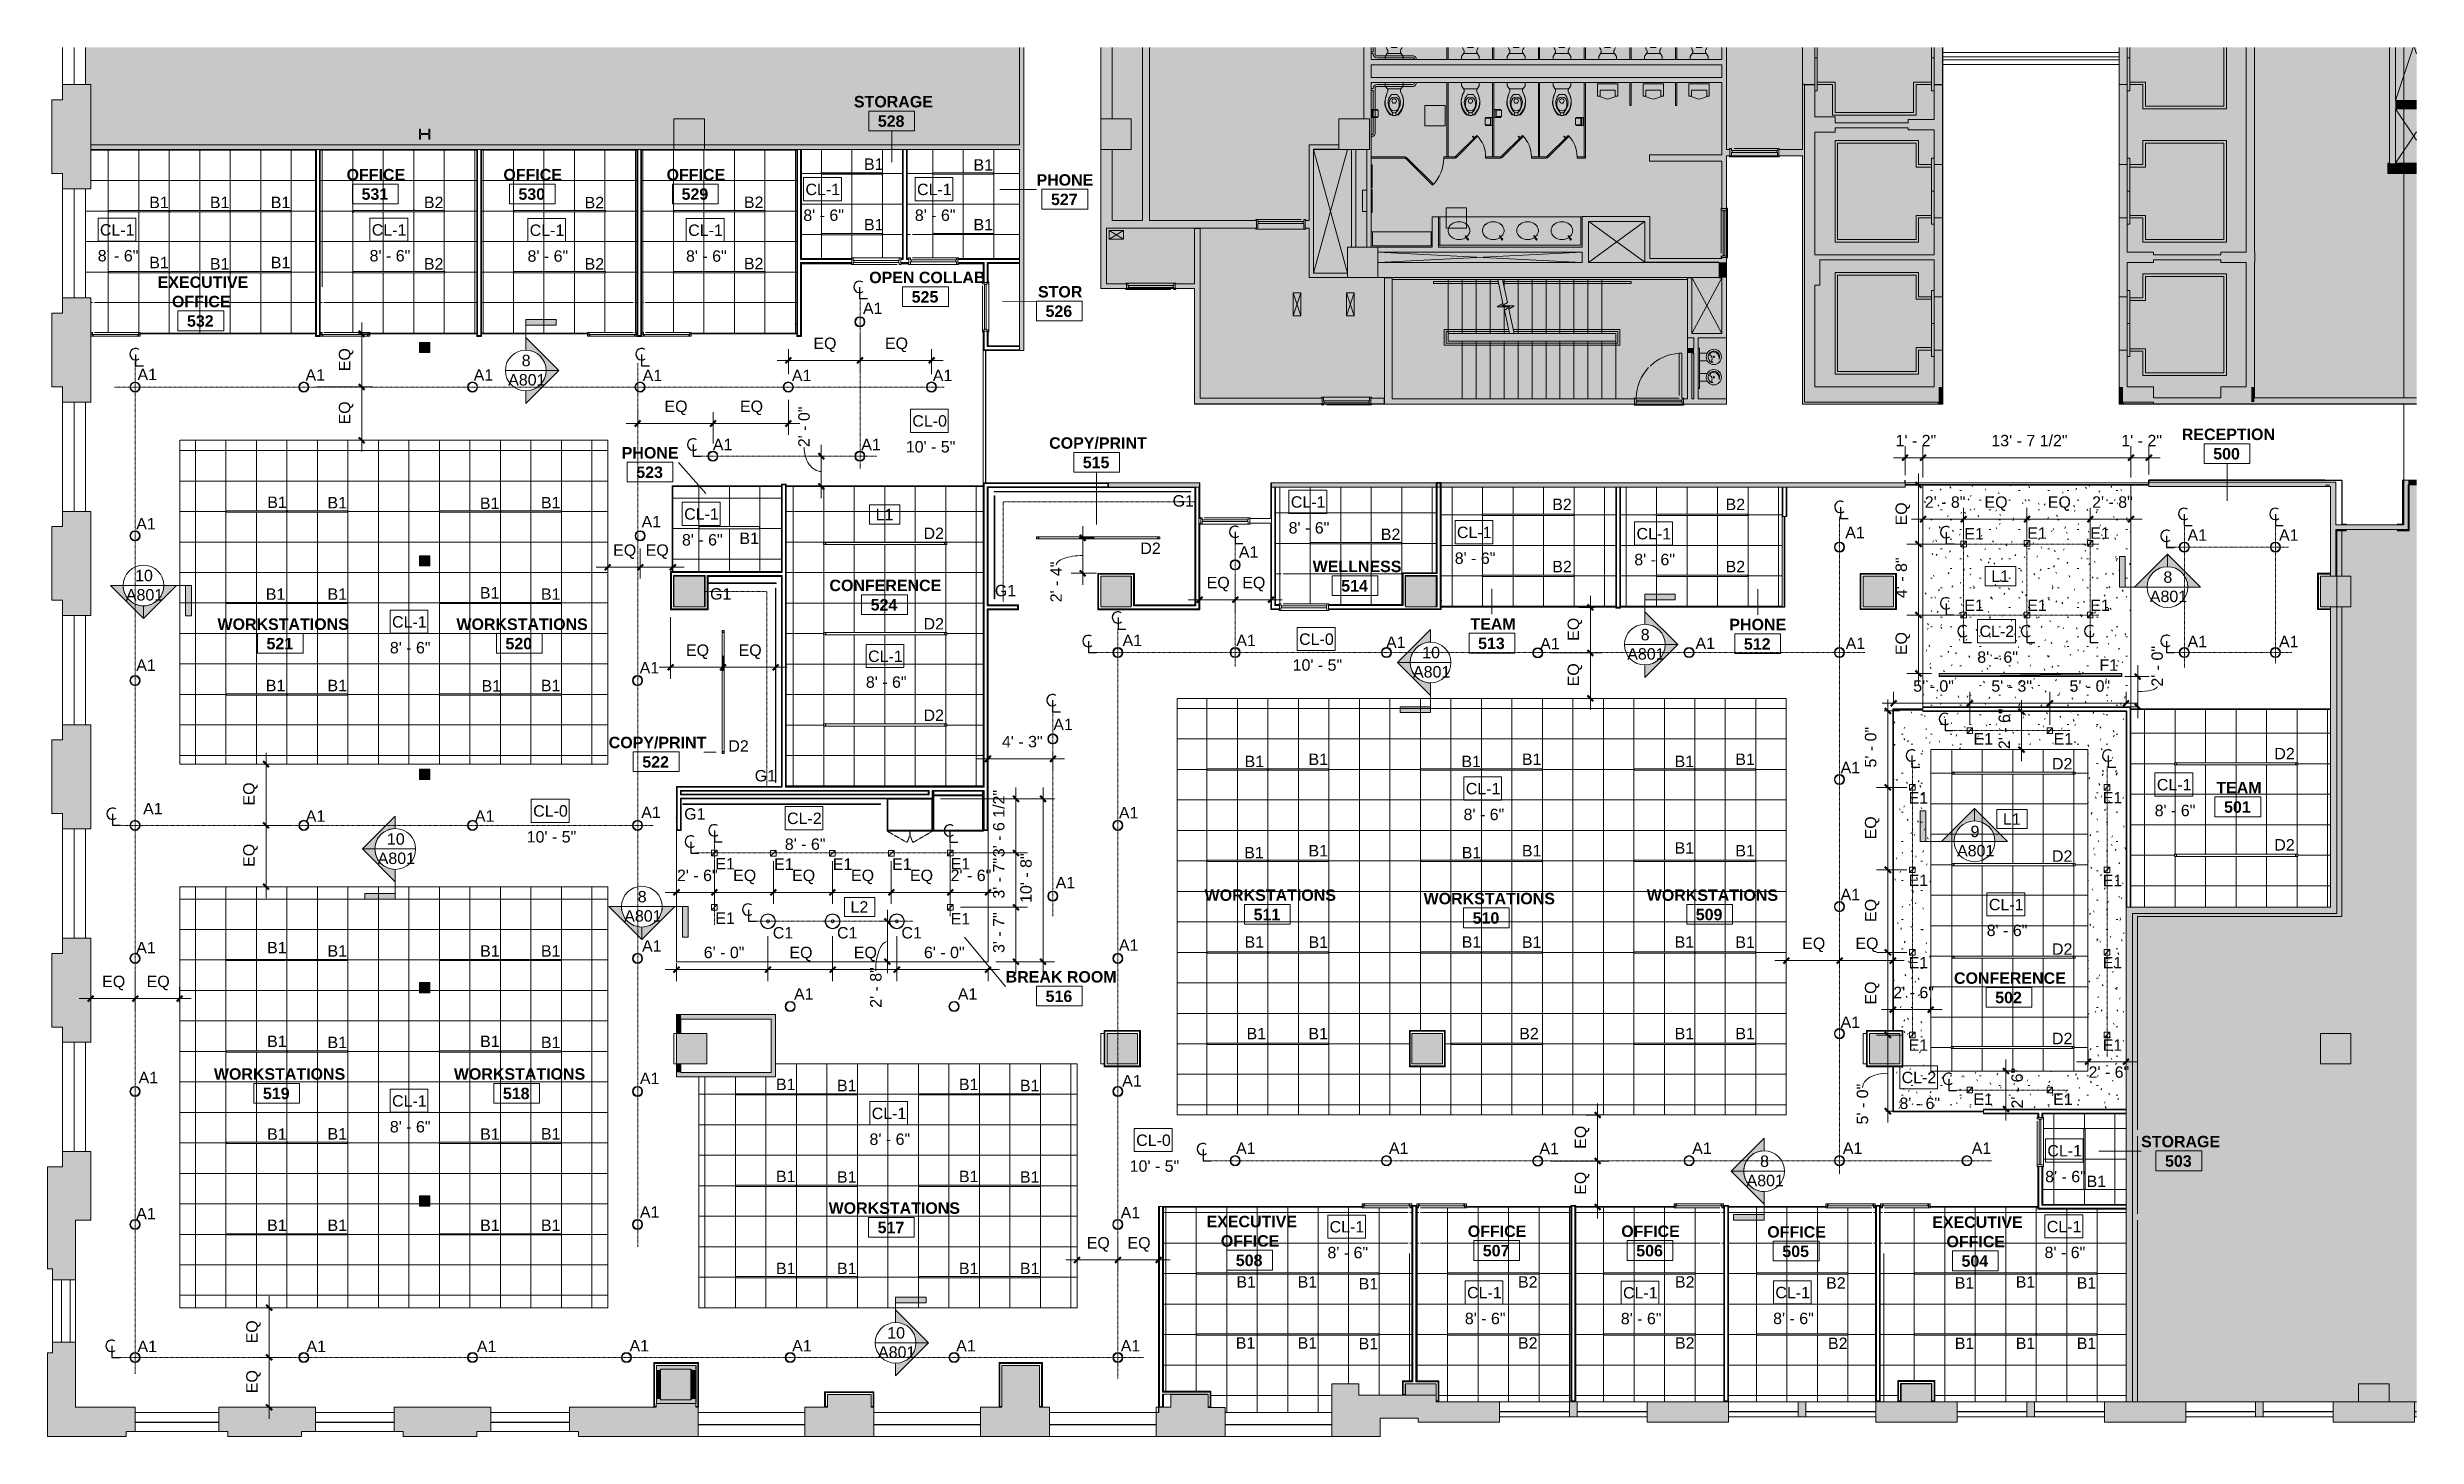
# Model space of a CAD drawing. Header units: inches. Extents: x 0 to 1865, y 0 to 1094.
import ezdxf

# ---------------------------------------------------------------- set-up
doc = ezdxf.new("R2010")
doc.units = ezdxf.units.IN
doc.header["$MEASUREMENT"] = 0
for name, pattern in [('Center 1_16_', [0.15625, 0.0625, -0.03125, 0.03125, -0.03125]), ('Dash 1_16_', [0.125, 0.0625, -0.0625]), ('Hidden', [0.28125, 0.1875, -0.09375])]:
    doc.linetypes.add(name, pattern=pattern)
for name, color, linetype, lineweight in [('_DEMISING WALLS', 7, 'Continuous', 9), ('A-ANNO-DIMS', 211, 'Continuous', 9), ('A-ANNO-DIMS-96', 211, 'Continuous', 9), ('A-ANNO-KEYN', 231, 'Continuous', 9), ('A-ANNO-NOTE', 131, 'Continuous', 9), ('A-AREA-IDEN', 2, 'Continuous', 9), ('A-CLNG', 13, 'Continuous', 13), ('A-CLNG-IDEN', 151, 'Continuous', 9), ('A-CLNG-PATT', 13, 'Continuous', 13), ('A-DETL', 90, 'Continuous', 9), ('A-DETL-GENF', 92, 'Continuous', 9), ('A-DOOR', 31, 'Continuous', 13), ('A-WALL', 113, 'Continuous', 13), ('A-WALL-PATT', 111, 'Continuous', 13), ('B-CL', 7, 'Continuous', 9), ('CORE', 7, 'Continuous', 9), ('CORRIDOR', 7, 'Continuous', 9), ('E-LITE-EQPM', 33, 'Continuous', 9), ('E-LITE-EQPM-IDEN', 33, 'Continuous', 9), ('G-ANNO-SYMB', 111, 'Continuous', 9), ('I-WALL', 2, 'Continuous', 13), ('Q-CASE', 31, 'Continuous', 9), ('S-COLS', 52, 'Continuous', 13), ('Victor Bldg - 5th Floor_LINK_dwg', 8, 'Continuous', 9), ('WINDOWS', 7, 'Continuous', 9), ('WINDOWS SILL', 7, 'Continuous', 9)]:
    doc.layers.add(name, color=color, linetype=linetype, lineweight=lineweight)
doc.styles.add('Arial', font='arial.ttf', dxfattribs={"height": 9})
doc.styles.add('Swis721 Lt BT', font='swissl.ttf', dxfattribs={"height": 9})
doc.styles.add('Swis721 Lt BT_B', font='', dxfattribs={"height": 9})
doc.styles.get('Swis721 Lt BT_B').set_extended_font_data('Swis721 Lt BT', bold=True)
doc.dimstyles.new('OTJ_-_3_32__Linear__1_2__Tolerance', dxfattribs={"dimscale": 12, "dimtxt": 9.497835, "dimasz": 0.375, "dimexe": 0.75, "dimexo": 0.5, "dimgap": 0.5, "dimtad": 1, "dimdec": 1, "dimrnd": 0.5, "dimzin": 3, "dimdsep": 46, "dimlunit": 4, "dimtxsty": 'Swis721 Lt BT', "dimblk1": 'OBLIQUE', "dimblk2": 'OBLIQUE', "dimsah": 1, "dimcen": 0.09, "dimdle": 0.75, "dimazin": 0, "dimtfac": 1, "dimtdec": 4, "dimtix": 1, "dimtmove": 0, "dimatfit": 3, "dimfxl": 1, "dimtvp": 1, "dimfrac": 2, "dimtolj": 1, "dimtzin": 0, "dimarcsym": 2})
doc.dimstyles.new('OTJ_-_3_32__Linear__1_2__Tolerance_1', dxfattribs={"dimscale": 12, "dimtxt": 9.497835, "dimasz": 0.375, "dimexe": 0.75, "dimexo": 0.5, "dimgap": 0.5, "dimtad": 1, "dimdec": 1, "dimrnd": 0.5, "dimzin": 3, "dimdsep": 46, "dimlunit": 4, "dimtxsty": 'Swis721 Lt BT', "dimblk1": 'OBLIQUE', "dimblk2": 'OBLIQUE', "dimsah": 1, "dimcen": 0.09, "dimdle": 0.75, "dimazin": 0, "dimtfac": 1, "dimtdec": 4, "dimtix": 1, "dimtmove": 1, "dimatfit": 3, "dimfxl": 1, "dimtvp": 1, "dimfrac": 2, "dimtolj": 1, "dimtzin": 0, "dimarcsym": 2})
doc.dimstyles.new('OTJ_-_3_32__Linear__1_2__Tolerance_2', dxfattribs={"dimscale": 12, "dimtxt": 9.497835, "dimasz": 0.375, "dimexe": 0.75, "dimexo": 0.5, "dimgap": 0.5, "dimtad": 1, "dimdec": 1, "dimrnd": 0.5, "dimzin": 3, "dimdsep": 46, "dimlunit": 4, "dimtxsty": 'Swis721 Lt BT', "dimblk1": 'OBLIQUE', "dimblk2": 'OBLIQUE', "dimsah": 1, "dimcen": 0.09, "dimdle": 0.75, "dimazin": 0, "dimtfac": 1, "dimtdec": 4, "dimtix": 1, "dimtmove": 2, "dimatfit": 3, "dimfxl": 1, "dimtvp": 1, "dimfrac": 2, "dimtolj": 1, "dimtzin": 0, "dimarcsym": 2})
pattern_1 = [(0, (0, 0), (30.72, 7.68), [1.267, -21.773, 1.267, -21.773, -122.88]), (0, (0, 0), (30.72, 7.68), [-46.08, 1.267, -44.813, 1.267, -21.773, -53.76]), (0, (0, 0), (30.72, 7.68), [-115.2, 1.267, -14.093, 1.267, -37.133]), (120, (11.52, 3.84), (-22.011075, 22.7643), [1.267, -21.773, 1.267, -21.773, -122.88]), (120, (11.52, 3.84), (-22.011075, 22.7643), [-46.08, 1.267, -44.813, 1.267, -21.773, -53.76]), (120, (11.52, 3.84), (-22.011075, 22.7643), [-115.2, 1.267, -14.093, 1.267, -37.133]), (240, (15.36, 19.2), (-8.708925, -30.4443), [1.267, -21.773, 1.267, -21.773, -122.88]), (240, (15.36, 19.2), (-8.708925, -30.4443), [-46.08, 1.267, -44.813, 1.267, -21.773, -53.76]), (240, (15.36, 19.2), (-8.708925, -30.4443), [-115.2, 1.267, -14.093, 1.267, -37.133])]

msp = doc.modelspace()

# ---------------------------------------------------------------- texts
at = {"layer": 'A-ANNO-KEYN', "char_height": 9, "width": 16.968, "attachment_point": 1, "style": 'Arial'}
for s, insert in [('L1', (651.79, 730.5)), ('L1', (1530, 681.96)), ('L1', (1539.13, 490.74)), ('L2', (632.1, 421.56))]:
    msp.add_mtext(s, dxfattribs=dict(at, insert=insert))
at = {"layer": 'A-AREA-IDEN', "char_height": 9, "attachment_point": 1, "style": 'Swis721 Lt BT_B'}
for s, insert, width in [('STORAGE', (634.78, 1055.54), 71.811), ('528', (653.6, 1040.24), 25.452), ('OFFICE', (235.47, 998.09), 54.843), ('OFFICE', (358.9, 998.09), 54.843), ('OFFICE', (487.34, 998.09), 54.843), ('PHONE', (778.47, 993.91), 53.934), ('531', (247.3, 982.79), 25.452), ('530', (370.73, 982.79), 25.452), ('529', (499.17, 982.79), 25.452), ('527', (789.92, 978.61), 25.452), ('OPEN COLLAB', (646.8, 917.16), 107.262), ('EXECUTIVE', (86.81, 913.44), 82.113), ('OFFICE', (98.06, 898.19), 54.843), ('525', (680.25, 901.86), 25.452), ('STOR', (779.66, 905.9), 40.602), ('532', (109.89, 882.87), 25.452), ('526', (785.61, 890.6), 25.452), ('COPY/PRINT', (788.45, 786.79), 90.294), ('RECEPTION', (1679.92, 793.64), 86.052), ('PHONE', (452.03, 779.09), 53.934), ('515', (814.9, 771.49), 25.452), ('500', (1704.62, 778.34), 25.452), ('523', (463.48, 763.79), 25.452), ('CONFERENCE', (615.53, 674.7), 104.838), ('WELLNESS', (995.87, 689.65), 80.598), ('514', (1018.32, 674.35), 25.452), ('524', (647.98, 659.4), 25.452), ('WORKSTATIONS', (133.88, 644.17), 119.685), ('WORKSTATIONS', (321.95, 644.17), 119.685), ('TEAM', (1119.98, 644.33), 40.905), ('PHONE', (1323.8, 643.89), 53.934), ('521', (172.46, 628.87), 25.452), ('520', (360.54, 628.87), 25.452), ('513', (1126.05, 629.03), 25.452), ('512', (1335.25, 628.59), 25.452), ('COPY/PRINT', (441.8, 551.01), 90.294), ('522', (468.26, 535.71), 25.452), ('TEAM', (1707.08, 515.5), 40.905), ('501', (1713.14, 500.2), 25.452), ('WORKSTATIONS', (910.8, 430.85), 119.685), ('WORKSTATIONS', (1258.79, 430.85), 119.685), ('511', (949.39, 415.55), 25.452), ('WORKSTATIONS', (1083.16, 428.13), 119.685), ('510', (1121.75, 412.83), 25.452), ('509', (1297.38, 415.55), 25.452), ('BREAK ROOM', (754.21, 366.53), 102.414), ('CONFERENCE', (1500.59, 365.52), 104.838), ('516', (785.66, 351.23), 25.452), ('502', (1533.04, 350.22), 25.452), ('WORKSTATIONS', (131.05, 290.02), 119.685), ('WORKSTATIONS', (319.92, 290.02), 119.685), ('519', (169.63, 274.72), 25.452), ('518', (358.51, 274.72), 25.452), ('STORAGE', (1647.89, 236.8), 71.811), ('503', (1666.71, 221.5), 25.452), ('WORKSTATIONS', (614.88, 184.46), 119.685), ('517', (653.47, 169.16), 25.452), ('EXECUTIVE', (912.28, 173.85), 82.113), ('EXECUTIVE', (1483.43, 173.34), 82.113), ('OFFICE', (923.53, 158.6), 54.843), ('OFFICE', (1117.92, 166.22), 54.843), ('507', (1129.74, 150.92), 25.452), ('OFFICE', (1238.69, 166.22), 54.843), ('506', (1250.52, 150.92), 25.452), ('OFFICE', (1353.67, 165.7), 54.843), ('505', (1365.49, 150.4), 25.452), ('OFFICE', (1494.68, 158.09), 54.843), ('508', (935.35, 143.29), 25.452), ('504', (1506.5, 142.77), 25.452)]:
    msp.add_mtext(s, dxfattribs=dict(at, insert=insert, width=width))
at = {"layer": 'A-CLNG-IDEN', "char_height": 9, "attachment_point": 1, "style": 'Swis721 Lt BT'}
for s, insert, width in [('CL-1', (596.66, 986.48), 32.118), ('CL-1', (684.46, 986.48), 32.118), ('CL-1', (41.36, 954.59), 32.118), ('CL-1', (255.33, 954.59), 32.118), ('CL-1', (379.61, 954.34), 32.118), ('CL-1', (504.37, 954.34), 32.118), ('8\' - 6"', (594.92, 966.15), 36.36), ('8\' - 6"', (682.72, 966.15), 36.36), ('8\' - 6"', (39.62, 934.26), 36.36), ('8\' - 6"', (253.6, 934.26), 36.36), ('8\' - 6"', (377.87, 934.01), 36.36), ('8\' - 6"', (502.64, 934.01), 36.36), ('CL-0', (680.76, 804.18), 32.118), ('10\' - 5"', (675.64, 783.85), 44.541), ('CL-1', (501.2, 730.91), 32.118), ('CL-1', (978.68, 740.36), 32.118), ('8\' - 6"', (499.46, 710.58), 36.36), ('8\' - 6"', (976.94, 720.03), 36.36), ('CL-1', (1109.4, 716.44), 32.118), ('CL-1', (1250.73, 715.4), 32.118), ('8\' - 6"', (1107.66, 696.11), 36.36), ('8\' - 6"', (1249, 695.07), 36.36), ('CL-1', (271.28, 645.97), 32.118), ('CL-2', (1520.66, 638.58), 32.118), ('8\' - 6"', (269.54, 625.65), 36.36), ('CL-1', (645.94, 618.91), 32.118), ('CL-0', (985.19, 632.36), 32.118), ('8\' - 6"', (1518.92, 618.25), 36.36), ('8\' - 6"', (644.2, 598.58), 36.36), ('10\' - 5"', (980.07, 612.03), 44.541), ('CL-1', (1116.33, 514.68), 32.118), ('CL-1', (1660.29, 517.79), 32.118), ('CL-0', (382.36, 497.11), 32.118), ('CL-2', (582.14, 491.3), 32.118), ('8\' - 6"', (1114.6, 494.35), 36.36), ('8\' - 6"', (1658.56, 497.46), 36.36), ('10\' - 5"', (377.24, 476.78), 44.541), ('8\' - 6"', (580.41, 470.97), 36.36), ('CL-1', (1528.08, 423.42), 32.118), ('8\' - 6"', (1526.34, 403.09), 36.36), ('CL-2', (1459.39, 287.28), 32.118), ('CL-1', (271.28, 268.82), 32.118), ('8\' - 6"', (1457.65, 266.95), 36.36), ('8\' - 6"', (269.54, 248.49), 36.36), ('CL-1', (648.78, 259.01), 32.118), ('8\' - 6"', (647.04, 238.68), 36.36), ('CL-0', (856.94, 237.86), 32.118), ('CL-1', (1574.08, 229.59), 32.118), ('10\' - 5"', (851.81, 217.53), 44.541), ('8\' - 6"', (1572.35, 209.26), 36.36), ('CL-1', (1009.21, 169.73), 32.118), ('CL-1', (1573.64, 169.89), 32.118), ('8\' - 6"', (1007.47, 149.4), 36.36), ('8\' - 6"', (1571.9, 149.56), 36.36), ('CL-1', (1117.36, 117.86), 32.118), ('CL-1', (1240.12, 117.77), 32.118), ('CL-1', (1359.99, 117.91), 32.118), ('8\' - 6"', (1115.62, 97.53), 36.36), ('8\' - 6"', (1238.38, 97.44), 36.36), ('8\' - 6"', (1358.25, 97.58), 36.36)]:
    msp.add_mtext(s, dxfattribs=dict(at, insert=insert, width=width))
at = {"layer": 'E-LITE-EQPM-IDEN', "char_height": 9, "attachment_point": 1, "style": 'Arial'}
for s, insert, width in [('B1', (642.74, 1006.35), 18.786), ('B1', (728.92, 1005.73), 18.786), ('B1', (80.18, 976.24), 18.786), ('B1', (127.9, 976.24), 18.786), ('B1', (175.84, 976.24), 18.786), ('B2', (296.35, 976.24), 18.786), ('B2', (422.81, 976.12), 18.786), ('B2', (548.21, 976.34), 18.786), ('B1', (642.74, 958.72), 18.786), ('B1', (728.92, 958.72), 18.786), ('B1', (80.18, 928.89), 18.786), ('B1', (127.9, 927.89), 18.786), ('B1', (175.84, 928.89), 18.786), ('B2', (296.35, 927.89), 18.786), ('B2', (422.81, 927.87), 18.786), ('B2', (548.21, 928.09), 18.786), ('A1', (641.91, 892.91), 18.786), ('A1', (70.92, 840.82), 18.786), ('A1', (203.15, 840.38), 18.786), ('A1', (335.53, 840.38), 18.786), ('A1', (468.51, 840.03), 18.786), ('A1', (586, 840.03), 18.786), ('A1', (696.88, 840.03), 18.786), ('A1', (523.75, 785.63), 18.786), ('A1', (640.55, 785.63), 18.786), ('B1', (173.08, 740.17), 18.786), ('B1', (220.47, 739.8), 18.786), ('B1', (340.38, 739.38), 18.786), ('B1', (388.47, 739.85), 18.786), ('G1', (885.61, 741.22), 20.604), ('B2', (1184.42, 738.49), 18.786), ('B2', (1320.82, 738.49), 18.786), ('A1', (69.92, 723.26), 18.786), ('A1', (467.67, 724.87), 18.786), ('B1', (544.71, 711.8), 18.786), ('D2', (689.58, 715.7), 19.695), ('B2', (1049.46, 714.91), 18.786), ('A1', (1415.03, 716.37), 18.786), ('E1', (1508.74, 715.37), 18.786), ('E1', (1558.28, 715.87), 18.786), ('E1', (1607.84, 715.87), 18.786), ('A1', (1684.41, 714.34), 18.786), ('A1', (1756.43, 714.34), 18.786), ('D2', (860.23, 703.9), 19.695), ('A1', (937.76, 701.03), 18.786), ('B2', (1184.42, 689.51), 18.786), ('B2', (1320.82, 689.51), 18.786), ('B1', (171.92, 667.85), 18.786), ('B1', (220.47, 667.85), 18.786), ('B1', (340.38, 668.87), 18.786), ('B1', (388.47, 667.85), 18.786), ('G1', (521.56, 668), 20.604), ('G1', (745.72, 670.61), 20.604), ('E1', (1508.74, 659.01), 18.786), ('E1', (1558.28, 659.01), 18.786), ('E1', (1607.84, 659.01), 18.786), ('D2', (689.58, 644.48), 19.695), ('A1', (846.21, 631.42), 18.786), ('A1', (935.74, 631.42), 18.786), ('A1', (1053.61, 629.92), 18.786), ('A1', (1174.92, 628.84), 18.786), ('A1', (1297.15, 629.09), 18.786), ('A1', (1415.35, 629.09), 18.786), ('A1', (1684.41, 630.52), 18.786), ('A1', (1756.43, 630.52), 18.786), ('A1', (69.92, 611.87), 18.786), ('A1', (466.17, 609.87), 18.786), ('F1', (1615.13, 612), 17.877), ('B1', (171.92, 595.85), 18.786), ('B1', (220.47, 595.85), 18.786), ('B1', (341.73, 595.6), 18.786), ('B1', (388.47, 595.85), 18.786), ('D2', (689.58, 572.43), 19.695), ('A1', (791.72, 565.22), 18.786), ('D2', (535.94, 548.27), 19.695), ('E1', (1515.92, 553.91), 18.786), ('E1', (1579.03, 553.91), 18.786), ('D2', (1752.7, 542.27), 19.695), ('G1', (556.72, 524.85), 20.604), ('B1', (942.23, 536.11), 18.786), ('B1', (992.58, 537.81), 18.786), ('B1', (1112.91, 536.12), 18.786), ('B1', (1160.5, 537.82), 18.786), ('B1', (1280.71, 536.14), 18.786), ('B1', (1328.52, 537.83), 18.786), ('A1', (1411.35, 531.32), 18.786), ('D2', (1577.71, 534.3), 19.695), ('E1', (1464.89, 507.47), 18.786), ('E1', (1617.65, 507.56), 18.786), ('A1', (75.34, 498.9), 18.786), ('A1', (203.35, 493.11), 18.786), ('A1', (336.5, 493.11), 18.786), ('A1', (467.39, 496.05), 18.786), ('G1', (501.25, 494.78), 20.604), ('A1', (843.35, 495.73), 18.786), ('B1', (1280.72, 467.98), 18.786), ('D2', (1752.7, 470.45), 19.695), ('E1', (525.73, 455.58), 18.786), ('E1', (571.97, 455.24), 18.786), ('E1', (618.13, 455.24), 18.786), ('E1', (664.86, 455.24), 18.786), ('E1', (710.93, 455.58), 18.786), ('B1', (941.98, 464.28), 18.786), ('B1', (992.58, 465.81), 18.786), ('B1', (1113.16, 464.28), 18.786), ('B1', (1160.51, 465.82), 18.786), ('B1', (1328.52, 465.82), 18.786), ('D2', (1577.71, 461.57), 19.695), ('A1', (793.56, 440.72), 18.786), ('A1', (1411.35, 431.34), 18.786), ('E1', (1464.89, 442.52), 18.786), ('E1', (1617.65, 442.39), 18.786), ('E1', (525.73, 412.73), 18.786), ('E1', (710.93, 412.23), 18.786), ('C1', (570.94, 401.21), 19.695), ('C1', (621.49, 401.21), 19.695), ('C1', (672.19, 401.21), 19.695), ('B1', (942.23, 393.92), 18.786), ('B1', (992.59, 393.81), 18.786), ('B1', (1113.16, 393.92), 18.786), ('B1', (1160.51, 393.81), 18.786), ('B1', (1280.72, 393.92), 18.786), ('B1', (1328.53, 393.82), 18.786), ('A1', (69.92, 389.52), 18.786), ('B1', (172.93, 389.52), 18.786), ('B1', (220.47, 386.9), 18.786), ('B1', (340.61, 386.88), 18.786), ('B1', (388.47, 386.9), 18.786), ('A1', (468.03, 390.81), 18.786), ('A1', (843.35, 391.52), 18.786), ('E1', (1464.89, 377.67), 18.786), ('D2', (1577.71, 388.36), 19.695), ('E1', (1617.65, 377.67), 18.786), ('A1', (587.64, 353), 18.786), ('A1', (716.56, 353), 18.786), ('B1', (943.79, 321.81), 18.786), ('B1', (992.52, 321.81), 18.786), ('B2', (1158.39, 321.83), 18.786), ('B1', (1280.73, 321.83), 18.786), ('B1', (1328.53, 321.83), 18.786), ('A1', (1411.35, 330.74), 18.786), ('D2', (1577.71, 317.98), 19.695), ('B1', (172.93, 315.74), 18.786), ('B1', (220.47, 314.9), 18.786), ('B1', (340.61, 315.74), 18.786), ('B1', (388.47, 314.9), 18.786), ('E1', (1464.89, 312.8), 18.786), ('E1', (1617.65, 312.8), 18.786), ('A1', (71.8, 287.23), 18.786), ('A1', (466.33, 286.53), 18.786), ('B1', (573.45, 281.85), 18.786), ('B1', (621.47, 280.92), 18.786), ('B1', (717.46, 281.85), 18.786), ('B1', (765.47, 280.93), 18.786), ('A1', (845.91, 284.65), 18.786), ('E1', (1515.85, 270.16), 18.786), ('E1', (1578.63, 270.16), 18.786), ('B1', (172.93, 242.71), 18.786), ('B1', (220.47, 242.9), 18.786), ('B1', (340.61, 242.71), 18.786), ('B1', (388.47, 242.9), 18.786), ('A1', (935.56, 231.59), 18.786), ('A1', (1055.86, 231.59), 18.786), ('A1', (1174.3, 231.34), 18.786), ('A1', (1294.58, 231.59), 18.786), ('A1', (1413.1, 231.59), 18.786), ('A1', (1514.55, 231.59), 18.786), ('B1', (573.46, 209.39), 18.786), ('B1', (621.47, 208.92), 18.786), ('B1', (717.46, 209.39), 18.786), ('B1', (765.47, 208.93), 18.786), ('B1', (1604.95, 205.49), 18.786), ('A1', (69.92, 180.13), 18.786), ('B1', (172.93, 170.9), 18.786), ('B1', (220.47, 170.9), 18.786), ('B1', (340.61, 170.9), 18.786), ('B1', (388.47, 170.9), 18.786), ('A1', (466.33, 181.37), 18.786), ('A1', (844.72, 180.87), 18.786), ('B1', (573.46, 136.92), 18.786), ('B1', (621.48, 136.92), 18.786), ('B1', (717.46, 136.92), 18.786), ('B1', (765.48, 136.93), 18.786), ('B1', (935.81, 126.31), 18.786), ('B1', (984.06, 126.31), 18.786), ('B1', (1032.06, 124.85), 18.786), ('B2', (1157.47, 126.31), 18.786), ('B2', (1281, 126.31), 18.786), ('B2', (1399.95, 125.49), 18.786), ('B1', (1501.19, 125.49), 18.786), ('B1', (1549.19, 126.31), 18.786), ('B1', (1597.19, 125.49), 18.786), ('A1', (70.92, 75.57), 18.786), ('A1', (203.89, 75.57), 18.786), ('A1', (338.03, 75.57), 18.786), ('A1', (458.14, 76.07), 18.786), ('A1', (586.15, 76.07), 18.786), ('A1', (715.26, 76.07), 18.786), ('A1', (844.78, 76.07), 18.786), ('B1', (935.31, 78.22), 18.786), ('B1', (984.06, 78.22), 18.786), ('B1', (1032.06, 77.78), 18.786), ('B2', (1157.47, 78.22), 18.786), ('B2', (1281, 78.22), 18.786), ('B2', (1401.44, 77.96), 18.786), ('B1', (1501.19, 77.96), 18.786), ('B1', (1549.19, 77.96), 18.786), ('B1', (1597.19, 77.96), 18.786)]:
    msp.add_mtext(s, dxfattribs=dict(at, insert=insert, width=width))
at = {"layer": 'G-ANNO-SYMB', "char_height": 9, "attachment_point": 1, "style": 'Swis721 Lt BT'}
for s, insert, width in [('8', (373.3, 851.77), 8.181), ('A801', (362.66, 836.58), 33.936), ('10', (69.04, 682.47), 16.362), ('8', (1665.41, 681.25), 8.181), ('A801', (61.78, 667.28), 33.936), ('A801', (1654.77, 666.06), 33.936), ('8', (1254.07, 635.93), 8.181), ('10', (1082.09, 621.84), 16.362), ('A801', (1243.43, 620.74), 33.936), ('A801', (1074.83, 606.65), 33.936), ('10', (267.25, 475.02), 16.362), ('9', (1513.63, 481.02), 8.181), ('A801', (259.99, 459.84), 33.936), ('A801', (1503, 465.84), 33.936), ('8', (464.66, 429.63), 8.181), ('A801', (454.02, 414.44), 33.936), ('A801', (1337.35, 206.16), 33.936), ('8', (1347.99, 221.35), 8.181), ('10', (661.03, 86.21), 16.362), ('A801', (653.78, 71.02), 33.936)]:
    msp.add_mtext(s, dxfattribs=dict(at, insert=insert, width=width))

# ---------------------------------------------------------------- blocks, each defined once
blk = doc.blocks.new('Concrete-Rectangular-Column - 24_ X 24_-6973359-REFLECTED CEILING PLAN')
at = {"layer": 'S-COLS', "lineweight": 9}
blk.add_hatch(color=7, dxfattribs=at).paths.add_polyline_path([(12, -12), (12, 12), (-12, 12), (-12, -12)], flags=0)
at = {"layer": 'S-COLS', "color": 8, "lineweight": 20}
for p, q in [((-12, 12), (12, 12)), ((-12, -12), (-12, 12)), ((12, 12), (12, -12)), ((12, -12), (-12, -12))]:
    blk.add_line(p, q, dxfattribs=at)
blk = doc.blocks.new('Concrete-Rectangular-Column - 24_ X 24_-V2-REFLECTED CEILING PLAN')
at = {"layer": 'S-COLS', "lineweight": 9}
blk.add_hatch(color=7, dxfattribs=at).paths.add_polyline_path([(-6.5, 3.1), (12, 3.1), (12, 12), (-12, 12), (-12, 3.1), (-7.1, 3.1)], flags=0)
at = {"layer": 'S-COLS', "color": 8, "lineweight": 20}
for p, q in [((-12, 12), (12, 12)), ((-12, 3.1), (-12, 12)), ((12, 12), (12, 3.1))]:
    blk.add_line(p, q, dxfattribs=at)
blk = doc.blocks.new('Concrete-Rectangular-Column - 24_ X 24_-V3-REFLECTED CEILING PLAN')
at = {"layer": 'S-COLS', "lineweight": 9}
blk.add_hatch(color=7, dxfattribs=at).paths.add_polyline_path([(-12, -2), (12, -2), (12, 12), (-12, 12)], flags=0)
at = {"layer": 'S-COLS', "color": 8, "lineweight": 20}
for p, q in [((-12, 12), (12, 12)), ((-12, -2), (-12, 12)), ((12, 12), (12, -2))]:
    blk.add_line(p, q, dxfattribs=at)
blk = doc.blocks.new('Door - Single - Solid Door-6976076-REFLECTED CEILING PLAN')
at = {"layer": 'A-DOOR'}
h = blk.add_hatch(color=250, dxfattribs=at)
h.paths.add_polyline_path([(-15.6, 2.6), (-15.6, 1.8), (-15.3, 1.8), (-15.3, -1.7), (-15.6, -1.7), (-15.6, -2.4), (-14.1, -2.4), (-14.1, -0.5), (-13.6, -0.5), (-13.6, 1), (-14.1, 1), (-14.1, 2.6), (-15.6, 2.6)], flags=0)
h.paths.add_polyline_path([(23.6, 2.6), (22.1, 2.6), (22.1, 1), (21.6, 1), (21.6, -0.5), (22.1, -0.5), (22.1, -2.4), (23.6, -2.4), (23.6, -1.7), (23.2, -1.7), (23.2, 1.8), (23.6, 1.8), (23.6, 2.1)], flags=0)
at = {"layer": 'A-DOOR', "color": 8, "lineweight": 20}
for p, q in [((-15.6, 1.8), (-15.6, 2.6)), ((-15.6, 2.6), (-14.1, 2.6)), ((-14.1, 2.6), (-14.1, 1)), ((-14.1, 1), (-13.6, 1)), ((-13.6, 1), (-13.6, -0.5)), ((21.6, -0.5), (21.6, 1)), ((21.6, 1), (22.1, 1)), ((22.1, 1), (22.1, 2.6)), ((22.1, 2.6), (23.6, 2.6)), ((23.6, 2.6), (23.6, 1.8)), ((-15.6, -2.4), (-15.6, -1.7)), ((-14.1, -2.4), (-15.6, -2.4)), ((-13.6, -0.5), (-14.1, -0.5)), ((-14.1, -0.5), (-14.1, -2.4)), ((22.1, -0.5), (21.6, -0.5)), ((22.1, -2.4), (22.1, -0.5)), ((23.6, -2.4), (22.1, -2.4)), ((23.6, -1.7), (23.6, -2.4))]:
    blk.add_line(p, q, dxfattribs=at)
at = {"layer": 'A-DOOR', "lineweight": 9}
for p, q in [((-14.1, 2.6), (-14, 2.6)), ((-13.6, 1), (21.6, 1)), ((-11.9, 2.6), (22.1, 2.6)), ((-14.1, -2.4), (22.1, -2.4)), ((-13.6, -0.5), (21.6, -0.5))]:
    blk.add_line(p, q, dxfattribs=at)
blk = doc.blocks.new('Door - Single - Solid Door-6981551-REFLECTED CEILING PLAN')
at = {"layer": 'A-DOOR'}
h = blk.add_hatch(color=250, dxfattribs=at)
h.paths.add_polyline_path([(23.6, 3.7), (22.1, 3.7), (22.1, -0.7), (21.6, -0.7), (21.7, -2.2), (22.1, -2.2), (22.1, -3.8), (23.6, -3.8), (23.6, -3.1), (23.2, -3.1), (23.2, 2.9), (23.6, 2.9)], flags=0)
h.paths.add_polyline_path([(-14.1, 3.7), (-15.6, 3.7), (-15.6, 2.9), (-15.3, 2.9), (-15.3, -3.1), (-15.6, -3.1), (-15.6, -3.8), (-14.1, -3.8), (-14.1, -2.2), (-13.6, -2.2), (-13.6, -0.7), (-14.1, -0.7), (-14.1, 2.9)], flags=0)
at = {"layer": 'A-DOOR', "color": 8, "lineweight": 20}
for p, q in [((-14.1, 3.7), (-15.6, 3.7)), ((-15.6, 3.7), (-15.6, 2.9)), ((-14.1, -0.7), (-14.1, 3.7)), ((22.1, 3.7), (22.1, -0.7)), ((23.6, 3.7), (22.1, 3.7)), ((23.6, 2.9), (23.6, 3.7)), ((-15.6, -3.1), (-15.6, -3.8)), ((-15.6, -3.8), (-14.1, -3.8)), ((-13.6, -0.7), (-14.1, -0.7)), ((-14.1, -2.2), (-13.6, -2.2)), ((-14.1, -3.8), (-14.1, -2.2)), ((-13.6, -2.2), (-13.6, -0.7)), ((21.6, -0.7), (21.6, -2.2)), ((22.1, -0.7), (21.6, -0.7)), ((21.6, -2.2), (22.1, -2.2)), ((22.1, -2.2), (22.1, -3.8)), ((22.1, -3.8), (23.6, -3.8)), ((23.6, -3.8), (23.6, -3.1))]:
    blk.add_line(p, q, dxfattribs=at)
at = {"layer": 'A-DOOR', "lineweight": 9}
for p, q in [((-14.1, 3.7), (22.1, 3.7)), ((-14.1, -3.8), (-14, -3.8)), ((-13.6, -0.7), (21.6, -0.7)), ((-13.6, -2.2), (21.6, -2.2)), ((-11.9, -3.8), (22.1, -3.8))]:
    blk.add_line(p, q, dxfattribs=at)
blk = doc.blocks.new('Door - Single - Solid Door-6981590-REFLECTED CEILING PLAN')
at = {"layer": 'A-DOOR'}
h = blk.add_hatch(color=250, dxfattribs=at)
h.paths.add_polyline_path([(-14.1, -3.1), (-14.1, -1.5), (-13.6, -1.5), (-13.6, 0), (-14.1, 0), (-14.1, 2.9), (-15.6, 2.9), (-15.6, 2.2), (-15.3, 2.2), (-15.3, -2.3), (-15.6, -2.3), (-15.6, -3.1), (-15.3, -3.1)], flags=0)
h.paths.add_polyline_path([(22.1, -3.1), (23.6, -3.1), (23.6, -2.3), (23.2, -2.3), (23.2, 2.2), (23.6, 2.2), (23.6, 2.9), (22.1, 2.9), (22.1, 0), (21.6, 0), (21.6, -1.5), (22.1, -1.5), (22.1, -2.3)], flags=0)
at = {"layer": 'A-DOOR', "color": 8, "lineweight": 20}
for p, q in [((-14.1, 2.9), (-15.6, 2.9)), ((-15.6, 2.9), (-15.6, 2.2)), ((-14.1, 0), (-14.1, 2.9)), ((-13.6, 0), (-14.1, 0)), ((-13.6, -1.5), (-13.6, 0)), ((21.6, 0), (21.6, -1.5)), ((22.1, 0), (21.6, 0)), ((22.1, 2.9), (22.1, 0)), ((23.6, 2.9), (22.1, 2.9)), ((23.6, 2.2), (23.6, 2.9)), ((-15.6, -2.3), (-15.6, -3.1)), ((-15.6, -3.1), (-14.1, -3.1)), ((-14.1, -1.5), (-13.6, -1.5)), ((-14.1, -3.1), (-14.1, -1.5)), ((21.6, -1.5), (22.1, -1.5)), ((22.1, -1.5), (22.1, -3.1)), ((22.1, -3.1), (23.6, -3.1)), ((23.6, -3.1), (23.6, -2.3))]:
    blk.add_line(p, q, dxfattribs=at)
at = {"layer": 'A-DOOR', "lineweight": 9}
for p, q in [((-14.1, 2.9), (22.1, 2.9)), ((-13.6, 0), (21.6, 0)), ((-14.1, -3.1), (-14, -3.1)), ((-13.6, -1.5), (21.6, -1.5)), ((-11.9, -3.1), (22.1, -3.1))]:
    blk.add_line(p, q, dxfattribs=at)
blk = doc.blocks.new('Door - Single - Solid Door-6981683-REFLECTED CEILING PLAN')
at = {"layer": 'A-DOOR'}
h = blk.add_hatch(color=250, dxfattribs=at)
h.paths.add_polyline_path([(23.6, 2.7), (22.1, 2.7), (22.1, 0.3), (21.6, 0.3), (21.6, -1.2), (22.1, -1.2), (22.1, -2.8), (23.6, -2.8), (23.6, -2.1), (23.2, -2.1), (23.2, 1.9), (23.6, 1.9), (23.6, 2.5)], flags=0)
h.paths.add_polyline_path([(-15.6, 2.7), (-15.6, 1.9), (-15.3, 1.9), (-15.3, -2.1), (-15.6, -2.1), (-15.6, -2.8), (-14.1, -2.8), (-14.1, -1.2), (-13.6, -1.2), (-13.6, 0.3), (-14.1, 0.3), (-14.1, 2.7), (-15.3, 2.7)], flags=0)
at = {"layer": 'A-DOOR', "color": 8, "lineweight": 20}
for p, q in [((-14.1, 2.7), (-15.6, 2.7)), ((-15.6, 2.7), (-15.6, 1.9)), ((-14.1, 0.3), (-14.1, 2.7)), ((-13.6, 0.3), (-14.1, 0.3)), ((-13.6, -1.2), (-13.6, 0.3)), ((21.6, 0.3), (21.6, -1.2)), ((22.1, 0.3), (21.6, 0.3)), ((22.1, 2.7), (22.1, 0.3)), ((23.6, 2.7), (22.1, 2.7)), ((23.6, 1.9), (23.6, 2.7)), ((-15.6, -2.1), (-15.6, -2.8)), ((-15.6, -2.8), (-14.1, -2.8)), ((-14.1, -1.2), (-13.6, -1.2)), ((-14.1, -2.8), (-14.1, -1.2)), ((21.6, -1.2), (22.1, -1.2)), ((22.1, -1.2), (22.1, -2.8)), ((22.1, -2.8), (23.6, -2.8)), ((23.6, -2.8), (23.6, -2.1))]:
    blk.add_line(p, q, dxfattribs=at)
at = {"layer": 'A-DOOR', "lineweight": 9}
for p, q in [((-14.1, 2.7), (22.1, 2.7)), ((-13.6, 0.3), (21.6, 0.3)), ((-14.1, -2.8), (-14, -2.8)), ((-13.6, -1.2), (21.6, -1.2)), ((-11.9, -2.8), (22.1, -2.8))]:
    blk.add_line(p, q, dxfattribs=at)
blk = doc.blocks.new('Door - Single - Solid Door-6981945-REFLECTED CEILING PLAN')
at = {"layer": 'A-DOOR'}
h = blk.add_hatch(color=250, dxfattribs=at)
h.paths.add_polyline_path([(22.1, -3.2), (23.6, -3.2), (23.6, -2.4), (23.2, -2.4), (23.2, 2.6), (23.6, 2.6), (23.6, 3.3), (22.1, 3.3), (22.1, 1.7), (21.6, 1.7), (21.6, 0.2), (22.1, 0.2), (22.1, -2.4)], flags=0)
h.paths.add_polyline_path([(-14.8, -3.2), (-14.1, -3.2), (-14.1, 0.2), (-13.6, 0.2), (-13.6, 1.7), (-14.1, 1.7), (-14.1, 3.3), (-15.6, 3.3), (-15.6, 2.6), (-15.3, 2.6), (-15.3, -2.4), (-15.6, -2.4), (-15.6, -3.2), (-15.3, -3.2)], flags=0)
at = {"layer": 'A-DOOR', "color": 8, "lineweight": 20}
for p, q in [((-15.6, 2.6), (-15.6, 3.3)), ((-15.6, 3.3), (-14.1, 3.3)), ((-14.1, 3.3), (-14.1, 1.7)), ((-14.1, 1.7), (-13.6, 1.7)), ((-13.6, 0.2), (-14.1, 0.2)), ((-14.1, 0.2), (-14.1, -3.2)), ((-13.6, 1.7), (-13.6, 0.2)), ((21.6, 0.2), (21.6, 1.7)), ((21.6, 1.7), (22.1, 1.7)), ((22.1, 0.2), (21.6, 0.2)), ((22.1, 1.7), (22.1, 3.3)), ((22.1, 3.3), (23.6, 3.3)), ((22.1, -3.2), (22.1, 0.2)), ((23.6, 3.3), (23.6, 2.6)), ((-15.6, -3.2), (-15.6, -2.4)), ((-14.1, -3.2), (-15.6, -3.2)), ((23.6, -3.2), (22.1, -3.2)), ((23.6, -2.4), (23.6, -3.2))]:
    blk.add_line(p, q, dxfattribs=at)
at = {"layer": 'A-DOOR', "lineweight": 9}
for p, q in [((-14.1, 3.3), (-14, 3.3)), ((-13.6, 1.7), (21.6, 1.7)), ((-13.6, 0.2), (21.6, 0.2)), ((-11.9, 3.3), (22.1, 3.3)), ((-14.1, -3.2), (22.1, -3.2))]:
    blk.add_line(p, q, dxfattribs=at)
blk = doc.blocks.new('Door - Single - Solid Door-V4-REFLECTED CEILING PLAN')
at = {"layer": 'A-DOOR'}
h = blk.add_hatch(color=250, dxfattribs=at)
h.paths.add_polyline_path([(-15.6, -2), (-15.6, -2.4), (-14.1, -2.4), (-14.1, -0.5), (-13.6, -0.5), (-13.6, 1), (-14.1, 1), (-14.1, 2.6), (-15.6, 2.6), (-15.6, 1.8), (-15.3, 1.8), (-15.3, -1.7), (-15.6, -1.7)], flags=0)
h.paths.add_polyline_path([(21.6, -0.5), (22.1, -0.5), (22.1, -2.4), (23.6, -2.4), (23.6, -1.7), (23.2, -1.7), (23.2, 1.8), (23.6, 1.8), (23.6, 2.6), (22.1, 2.6), (22.1, 1), (21.6, 1), (21.6, 0.6)], flags=0)
at = {"layer": 'A-DOOR', "color": 8, "lineweight": 20}
for p, q in [((-15.6, 1.8), (-15.6, 2.6)), ((-15.6, 2.6), (-14.1, 2.6)), ((-14.1, 2.6), (-14.1, 1)), ((-14.1, 1), (-13.6, 1)), ((-13.6, 1), (-13.6, -0.5)), ((21.6, -0.5), (21.6, 1)), ((21.6, 1), (22.1, 1)), ((22.1, 1), (22.1, 2.6)), ((22.1, 2.6), (23.6, 2.6)), ((23.6, 2.6), (23.6, 1.8)), ((-15.6, -2.4), (-15.6, -1.7)), ((-14.1, -2.4), (-15.6, -2.4)), ((-13.6, -0.5), (-14.1, -0.5)), ((-14.1, -0.5), (-14.1, -2.4)), ((22.1, -0.5), (21.6, -0.5)), ((22.1, -2.4), (22.1, -0.5)), ((23.6, -2.4), (22.1, -2.4)), ((23.6, -1.7), (23.6, -2.4))]:
    blk.add_line(p, q, dxfattribs=at)
at = {"layer": 'A-DOOR', "lineweight": 9}
for p, q in [((-14.1, 2.6), (-14, 2.6)), ((-13.6, 1), (21.6, 1)), ((-11.9, 2.6), (22.1, 2.6)), ((-14.1, -2.4), (22.1, -2.4)), ((-13.6, -0.5), (21.6, -0.5))]:
    blk.add_line(p, q, dxfattribs=at)
blk = doc.blocks.new('Door - Single - Solid Door-7647261-REFLECTED CEILING PLAN')
at = {"layer": 'A-DOOR', "lineweight": 9}
for p, q in [((-15.6, 1.8), (-15.6, 2.6)), ((-15.6, 2.6), (-14.1, 2.6)), ((-14.1, 2.6), (-14, 2.6)), ((-14.1, 2.6), (-14.1, 1)), ((-14.1, 1), (-13.6, 1)), ((-13.6, 1), (21.6, 1)), ((-13.6, 1), (-13.6, -0.5)), ((-12.5, 2.6), (22.1, 2.6)), ((21.6, -0.5), (21.6, 1)), ((21.6, 1), (22.1, 1)), ((22.1, 1), (22.1, 2.6)), ((22.1, 2.6), (23.6, 2.6)), ((23.6, 2.6), (23.6, 1.8)), ((-15.6, -2.4), (-15.6, -1.7)), ((-14.1, -2.4), (-15.6, -2.4)), ((-13.6, -0.5), (-14.1, -0.5)), ((-14.1, -0.5), (-14.1, -2.4)), ((-14.1, -2.4), (22.1, -2.4)), ((-13.6, -0.5), (21.6, -0.5)), ((22.1, -0.5), (21.6, -0.5)), ((22.1, -2.4), (22.1, -0.5)), ((23.6, -2.4), (22.1, -2.4)), ((23.6, -1.7), (23.6, -2.4))]:
    blk.add_line(p, q, dxfattribs=at)
blk = doc.blocks.new('Concrete-Rectangular-Column - 8x8-7061903-REFLECTED CEILING PLAN')
at = {"layer": 'S-COLS', "lineweight": 9}
blk.add_hatch(color=7, dxfattribs=at).paths.add_polyline_path([(4, -4), (4, 4), (-4, 4), (-4, -4)], flags=0)
at = {"layer": 'S-COLS', "color": 8, "lineweight": 20}
for p, q in [((-4, 4), (4, 4)), ((-4, -4), (-4, 4)), ((4, 4), (4, -4)), ((4, -4), (-4, -4))]:
    blk.add_line(p, q, dxfattribs=at)
blk = doc.blocks.new('Door - Single - Solid Door-8007248-REFLECTED CEILING PLAN')
at = {"layer": 'A-DOOR', "lineweight": 9}
for p, q in [((-15.6, 2), (-15.6, 2.7)), ((-15.6, 2.7), (-14.1, 2.7)), ((-14.1, 2.7), (-14, 2.7)), ((-14.1, 2.7), (-14.1, 1.1)), ((-14.1, 1.1), (-13.6, 1.1)), ((-13.6, 1.1), (21.6, 1.1)), ((-13.6, 1.1), (-13.6, -0.4)), ((-12.5, 2.7), (22.1, 2.7)), ((21.6, -0.4), (21.6, 1.1)), ((21.6, 1.1), (22.1, 1.1)), ((22.1, 1.1), (22.1, 2.7)), ((22.1, 2.7), (23.6, 2.7)), ((23.6, 2.7), (23.6, 2)), ((-15.6, -2.5), (-15.6, -1.8)), ((-14.1, -2.5), (-15.6, -2.5)), ((-13.6, -0.4), (-14.1, -0.4)), ((-14.1, -0.4), (-14.1, -2.5)), ((-14.1, -2.5), (22.1, -2.5)), ((-13.6, -0.4), (21.6, -0.4)), ((22.1, -0.4), (21.6, -0.4)), ((22.1, -2.5), (22.1, -0.4)), ((23.6, -2.5), (22.1, -2.5)), ((23.6, -1.8), (23.6, -2.5))]:
    blk.add_line(p, q, dxfattribs=at)
blk = doc.blocks.new('Door - Single - Solid Door-8046735-REFLECTED CEILING PLAN')
at = {"layer": 'A-DOOR', "lineweight": 9}
for p, q in [((-14.1, 2.5), (-15.6, 2.5)), ((-15.6, 2.5), (-15.6, 1.8)), ((-14.1, 2.5), (22.1, 2.5)), ((-14.1, 0.4), (-14.1, 2.5)), ((-13.6, 0.4), (-14.1, 0.4)), ((-13.6, 0.4), (21.6, 0.4)), ((-13.6, -1.1), (-13.6, 0.4)), ((21.6, 0.4), (21.6, -1.1)), ((22.1, 0.4), (21.6, 0.4)), ((22.1, 2.5), (22.1, 0.4)), ((23.6, 2.5), (22.1, 2.5)), ((23.6, 1.8), (23.6, 2.5)), ((-15.6, -2), (-15.6, -2.7)), ((-15.6, -2.7), (-14.1, -2.7)), ((-14.1, -1.1), (-13.6, -1.1)), ((-14.1, -2.7), (-14.1, -1.1)), ((-14.1, -2.7), (-14, -2.7)), ((-13.6, -1.1), (21.6, -1.1)), ((-12.5, -2.7), (22.1, -2.7)), ((21.6, -1.1), (22.1, -1.1)), ((22.1, -1.1), (22.1, -2.7)), ((22.1, -2.7), (23.6, -2.7)), ((23.6, -2.7), (23.6, -2))]:
    blk.add_line(p, q, dxfattribs=at)
blk = doc.blocks.new('Door - Single - Solid Door-8064375-REFLECTED CEILING PLAN')
at = {"layer": 'A-DOOR', "lineweight": 9}
for p, q in [((-15.6, 2), (-15.6, 2.7)), ((-15.6, 2.7), (-14.1, 2.7)), ((-14.1, 2.7), (-14, 2.7)), ((-14.1, 2.7), (-14.1, 1.1)), ((-14.1, 1.1), (-13.6, 1.1)), ((-13.6, 1.1), (21.6, 1.1)), ((-13.6, 1.1), (-13.6, -0.4)), ((-12.5, 2.7), (22.1, 2.7)), ((21.6, -0.4), (21.6, 1.1)), ((21.6, 1.1), (22.1, 1.1)), ((22.1, 1.1), (22.1, 2.7)), ((22.1, 2.7), (23.6, 2.7)), ((23.6, 2.7), (23.6, 2)), ((-15.6, -2.5), (-15.6, -1.8)), ((-14.1, -2.5), (-15.6, -2.5)), ((-13.6, -0.4), (-14.1, -0.4)), ((-14.1, -0.4), (-14.1, -2.5)), ((-14.1, -2.5), (22.1, -2.5)), ((-13.6, -0.4), (21.6, -0.4)), ((22.1, -0.4), (21.6, -0.4)), ((22.1, -2.5), (22.1, -0.4)), ((23.6, -2.5), (22.1, -2.5)), ((23.6, -1.8), (23.6, -2.5))]:
    blk.add_line(p, q, dxfattribs=at)
blk = doc.blocks.new('L-Pendant-Axis-Sculpt-Direct_Indirect - SCDI-F-8-4584194-REFLECTED CEILING PLAN')
at = {"layer": 'A-DETL-GENF'}
for p, q in [((-48.5, -0.875), (-48.5, 0.875)), ((-48.5, 0.875), (48.5, 0.875)), ((48.5, 0.875), (-48.5, 0.875)), ((-48.5, 0.875), (-48.5, -0.875)), ((48.5, 0.875), (48.5, -0.875)), ((48.5, -0.875), (48.5, 0.875)), ((48.5, -0.875), (-48.5, -0.875)), ((-48.5, -0.875), (48.5, -0.875))]:
    blk.add_line(p, q, dxfattribs=at)
for centre in [(-47, 0), (47, 0)]:
    blk.add_circle(centre, 0.25, dxfattribs=at)
blk = doc.blocks.new('CW Cupbd1 - Fridge 80_h x 24_d - 2 Doors-8094484-REFLECTED CEILING PLAN')
at = {"layer": 'Q-CASE', "lineweight": 20}
for p, q in [((2, -33.1), (2, -8.5)), ((2.7, -2.5), (2.7, -6.1)), ((2.7, -6.1), (2.7, -5.3)), ((2.7, -5.3), (41.1, -5.3)), ((41.1, -6.1), (41.1, -2.5)), ((41.1, -5.3), (41.1, -6.1))]:
    blk.add_line(p, q, dxfattribs=at)
at = {"layer": 'Q-CASE'}
for p, q in [((2.7, -33.1), (2.7, -6.1)), ((2.7, -6.1), (41.1, -6.1)), ((41.1, -6.1), (41.1, -33.1)), ((21.9, -33.1), (2, -33.1)), ((2, -33.8), (21.9, -33.8)), ((41.1, -33.1), (2.7, -33.1)), ((21.9, -33.8), (21.9, -33.1)), ((41.8, -33.1), (21.9, -33.1)), ((21.9, -33.1), (21.9, -33.8)), ((21.9, -33.8), (41.8, -33.8)), ((41.8, -33.1), (41.8, -33.8))]:
    blk.add_line(p, q, dxfattribs=at)
blk = doc.blocks.new('CW Cupbd Combined - Oven Tower 96_h x 24_d _2 Microwaves_ 2 pull out drawers_-7806626-REFLECTED CEILING PLAN')
at = {"layer": 'Q-CASE', "linetype": 'Hidden'}
for p, q in [((2, 31.3), (17.6, 40.3)), ((38, 31.3), (22.4, 40.3))]:
    blk.add_line(p, q, dxfattribs=at)
at = {"layer": 'Q-CASE'}
for p, q in [((20, 31.3), (2, 31.3)), ((2, 30.6), (2, 31.3)), ((2, 30.6), (20, 30.6)), ((2.7, 6.1), (2.7, 30.6)), ((2.7, 30.6), (37.3, 30.6)), ((20, 30.6), (20, 31.3)), ((38, 31.3), (20, 31.3)), ((20, 31.3), (20, 30.6)), ((20, 30.6), (38, 30.6)), ((37.3, 30.6), (37.3, 6.1)), ((38, 31.3), (38, 30.6)), ((37.3, 6.1), (2.7, 6.1))]:
    blk.add_line(p, q, dxfattribs=at)
at = {"layer": 'Q-CASE', "lineweight": 20}
for p, q in [((2, 30.6), (2, 6)), ((38, 6), (38, 30.6)), ((2.7, 6), (2.7, 6.1)), ((2.7, 6.1), (2.7, 6)), ((37.3, 6.1), (37.3, 6)), ((37.3, 6), (37.3, 6.1))]:
    blk.add_line(p, q, dxfattribs=at)
at = {"layer": 'Q-CASE', "linetype": 'Hidden'}
for centre, start, end in [((2, 31.3), 0.0023, 30), ((38, 31.3), 150, 179.9977)]:
    blk.add_arc(centre, 18, start, end, dxfattribs=at)
blk = doc.blocks.new('Lighting fixture TBLS-HX-4-15-B-U-W - TBLS-HX-4-24-7815314-REFLECTED CEILING PLAN')
at = {"layer": 'E-LITE-EQPM'}
for p, q in [((-0.5, 23.8), (0.5, 23.8)), ((-0.5, 23.8), (-0.5, 23.7)), ((-0.5, 23.7), (0.5, 23.7)), ((-0.5, 23.7), (-0.5, -23.7)), ((0.5, 23.7), (0.5, 23.8)), ((0.5, -23.7), (0.5, 23.7)), ((0.5, -23.7), (-0.5, -23.7)), ((-0.5, -23.7), (-0.5, -23.7)), ((0.5, -23.7), (-0.5, -23.7)), ((0.5, -23.7), (0.5, -23.7))]:
    blk.add_line(p, q, dxfattribs=at)
blk = doc.blocks.new('Lighting fixture TBLS-HX-4-15-B-U-W - TBLS-HX-4-24-V5-REFLECTED CEILING PLAN')
at = {"layer": 'E-LITE-EQPM'}
for p, q in [((0, 23.8), (-0.5, 23.8)), ((-0.5, 23.8), (-0.5, 23.6)), ((-0.1, 23.7), (-0.5, 23.7)), ((-0.5, 23.7), (-0.5, -23.7)), ((-0.5, 23.6), (-0.1, 23.6)), ((0, 23.7), (-0.1, 23.7)), ((-0.1, 23.7), (-0.1, -23.7)), ((0.1, 23.9), (0, 23.9)), ((0, 23.7), (0, 23.9)), ((0, 23.9), (0.1, 23.9)), ((0.1, 23.7), (0, 23.7)), ((0, 21.7), (0, 21.6)), ((0, 21.7), (0, 21.6)), ((0, 21.6), (0, 21.7)), ((0, 21.7), (0, 21.6)), ((0.1, 23.9), (0.1, 24)), ((0.1, 24), (0.5, 24)), ((0.1, 23.9), (0.1, 24)), ((0.6, 23.9), (0.1, 23.9)), ((0.1, 23.9), (0.1, 23.7)), ((0.5, 23.8), (0.1, 23.8)), ((0.5, 23.7), (0.1, 23.7)), ((0.1, 23.7), (0.1, -23.7)), ((0.1, 23.6), (0.5, 23.6)), ((0.5, 24.2), (1.4, 24.2)), ((0.5, 24.1), (1.4, 24.1)), ((0.5, 23.9), (0.5, 23.9)), ((0.6, 23.9), (0.5, 23.9)), ((0.5, 23.9), (0.6, 23.9)), ((0.5, 23.9), (0.6, 23.9)), ((0.5, 23.9), (0.5, 23.8)), ((0.6, 23.9), (0.5, 23.9)), ((0.5, 23.9), (0.6, 23.9)), ((0.5, 23.8), (0.6, 23.8)), ((0.5, 23.8), (0.5, 23.6)), ((0.5, 23.7), (0.5, -23.7)), ((0.6, 23.9), (0.6, 24)), ((0.6, 24), (0.9, 24)), ((0.6, 23.9), (1.3, 23.9)), ((0.6, 23.9), (0.6, 23.9)), ((1.3, 23.9), (0.6, 23.9)), ((0.6, 23.8), (0.6, 23.9)), ((1.3, 23.9), (0.6, 23.9)), ((0.6, 23.8), (1.3, 23.8)), ((0.9, 24), (0.9, 23.9)), ((0.9, 24), (1, 24)), ((0.9, 24), (1, 24)), ((0.9, 24), (1, 24)), ((1, 23.9), (1, 24)), ((1, 24), (1.3, 24)), ((1.3, 24), (1.3, 23.9)), ((1.4, 23.9), (1.3, 23.9)), ((1.4, 23.9), (1.3, 23.9)), ((1.3, 23.9), (1.4, 23.9)), ((1.3, 23.9), (1.4, 23.9)), ((1.3, 23.9), (1.3, 23.9)), ((1.4, 23.9), (1.3, 23.9)), ((1.3, 23.9), (1.4, 23.9)), ((1.3, 23.9), (1.3, 23.8)), ((1.3, 23.8), (1.4, 23.8)), ((1.4, 23.9), (1.4, 23.9)), ((1.4, 23.8), (1.4, 23.9)), ((-1.4, -23.8), (-1.4, -23.9)), ((-1.3, -23.8), (-1.4, -23.8)), ((-1.4, -23.9), (-1.3, -23.9)), ((-1.4, -23.9), (-1.4, -23.9)), ((-1.4, -23.9), (-1.3, -23.9)), ((-1.3, -23.9), (-1.4, -23.9)), ((-1.3, -23.9), (-1.4, -23.9)), ((-1.4, -23.9), (-1.3, -23.9)), ((-1.3, -23.9), (-1.4, -23.9)), ((-0.5, -24.1), (-1.4, -24.1)), ((-0.5, -24.2), (-1.4, -24.2)), ((-0.6, -23.8), (-1.3, -23.8)), ((-1.3, -23.9), (-1.3, -23.8)), ((-1.3, -24), (-1.3, -23.9)), ((-0.6, -23.9), (-1.3, -23.9)), ((-1.3, -23.9), (-0.6, -23.9)), ((-1.3, -23.9), (-1.3, -23.9)), ((-1.3, -23.9), (-0.6, -23.9)), ((-1, -24), (-1.3, -24)), ((-1, -23.9), (-1, -24)), ((-0.9, -24), (-1, -24)), ((-0.9, -24), (-1, -24)), ((-0.9, -24), (-1, -24)), ((-0.9, -24), (-0.9, -23.9)), ((-0.6, -24), (-0.9, -24)), ((-0.5, -23.8), (-0.6, -23.8)), ((-0.6, -23.8), (-0.6, -23.9)), ((-0.6, -23.9), (-0.6, -24)), ((-0.6, -23.9), (-0.1, -23.9)), ((-0.6, -23.9), (-0.5, -23.9)), ((-0.5, -23.9), (-0.6, -23.9)), ((-0.5, -23.9), (-0.6, -23.9)), ((-0.6, -23.9), (-0.6, -23.9)), ((-0.6, -23.9), (-0.5, -23.9)), ((-0.5, -23.9), (-0.6, -23.9)), ((-0.1, -23.6), (-0.5, -23.6)), ((-0.5, -23.6), (-0.5, -23.7)), ((-0.5, -23.7), (-0.1, -23.7)), ((-0.5, -23.7), (-0.1, -23.7)), ((-0.5, -23.9), (-0.5, -23.8)), ((-0.5, -23.9), (-0.5, -23.9)), ((-0.1, -24), (-0.5, -24)), ((-0.1, -23.9), (-0.1, -23.7)), ((-0.1, -23.7), (0, -23.7)), ((-0.1, -23.9), (-0.1, -24)), ((-0.1, -23.9), (0, -23.9)), ((-0.1, -23.9), (-0.1, -24)), ((0, -23.9), (-0.1, -23.9)), ((0, -23.7), (0, -23.9)), ((0, -23.7), (0.5, -23.7)), ((0, -23.7), (0.1, -23.7)), ((0.5, -23.6), (0.1, -23.6)), ((0.1, -23.7), (0.5, -23.7)), ((0.5, -23.6), (0.5, -23.7))]:
    blk.add_line(p, q, dxfattribs=at)
for centre, radius, start, end in [((0, 21.6), 0.089, 90, 270), ((0, 21.6), 0.089, 270, 90), ((0, -21.6), 0.09, 90, 270), ((0, -21.6), 0.09, 270, 90)]:
    blk.add_arc(centre, radius, start, end, dxfattribs=at)
for points in [[(0, 23.9), (0, 23.9), (0.1, 24), (0.1, 24), (0.1, 24)], [(0.1, 23.9), (0.1, 23.9), (0.1, 23.9), (0.1, 23.9), (0.1, 23.9)], [(0.1, 23.9), (0.1, 23.9), (0.1, 23.9), (0.1, 23.9), (0.1, 23.9)], [(0, -23.9), (0, -23.9), (-0.1, -24), (-0.1, -24), (-0.1, -24)], [(-0.1, -23.9), (-0.1, -23.9), (-0.1, -23.9), (-0.1, -23.9), (-0.1, -23.9)], [(-0.1, -23.9), (-0.1, -23.9), (-0.1, -23.9), (-0.1, -23.9), (-0.1, -23.9)]]:
    blk.add_open_spline(points, degree=3, dxfattribs=at)
for points, knots in [([(0, 23.9), (0, 23.9), (0.1, 24), (0.1, 24), (0.1, 24)], [-1, -1, -1, -1, -0.5, -0.1420783, -0.1420783, -0.1420783, -0.1420783]), ([(0.5, 24.1), (0.5, 24.1), (0.5, 24.2), (0.5, 24.2), (0.5, 24.2), (0.5, 24.2)], [0.03340303, 0.03340303, 0.03340303, 0.03340303, 0.03964416, 0.0561743, 0.05646252, 0.05646252, 0.05646252, 0.05646252]), ([(0.5, 24.2), (0.5, 24.2), (0.5, 24.2), (0.5, 24.2), (0.5, 24.2), (0.5, 24.2), (0.5, 24.2), (0.5, 24.1), (0.5, 24.1), (0.5, 24.1), (0.5, 24.1), (0.5, 24.1), (0.5, 24.1), (0.5, 23.9), (0.5, 23.9), (0.5, 23.9), (0.5, 23.9), (0.5, 23.9), (0.5, 23.9), (0.5, 23.9), (0.5, 23.9), (0.5, 23.9)], [0.0565282, 0.0565282, 0.0565282, 0.0565282, 0.05682745, 0.05751378, 0.05815131, 0.0587711, 0.05945814, 0.06018947, 0.06092564, 0.06158284, 0.06221456, 0.06288041, 0.06873361, 0.07453122, 0.08018816, 0.08060556, 0.08099534, 0.08144983, 0.08188748, 0.08236942, 0.08479229, 0.08479229, 0.08479229, 0.08479229]), ([(0.5, 24.1), (0.5, 24.1), (0.5, 24.1), (0.5, 24.1), (0.5, 24.1), (0.5, 24.1), (0.5, 24.1), (0.5, 24.1), (0.5, 24.1), (0.5, 24.1)], [0.01995207, 0.01995207, 0.01995207, 0.01995207, 0.02116651, 0.02177638, 0.02224477, 0.02276746, 0.02328664, 0.0238075, 0.03990415, 0.03990415, 0.03990415, 0.03990415]), ([(0.5, 23.9), (0.5, 23.9), (0.5, 23.9), (0.5, 23.9), (0.5, 23.9), (0.5, 23.9), (0.5, 23.9), (0.5, 23.9), (0.5, 23.9), (0.5, 23.9)], [0, 0, 0, 0, 0.000731018, 0.001451775, 0.002127065, 0.002832083, 0.003604659, 0.004489972, 0.008550889, 0.008550889, 0.008550889, 0.008550889]), ([(0.5, 23.8), (0.5, 23.8), (0.5, 23.8), (0.5, 23.8), (0.5, 23.8), (0.5, 23.8), (0.5, 23.8), (0.5, 23.8), (0.5, 23.8), (0.5, 23.8), (0.5, 23.9), (0.5, 23.9), (0.5, 23.9), (0.5, 23.9), (0.5, 23.9), (0.5, 23.9), (0.5, 23.9), (0.5, 23.9), (0.5, 23.9), (0.5, 23.9), (0.5, 23.9), (0.5, 23.9), (0.5, 23.9), (0.5, 23.9), (0.5, 23.9), (0.5, 23.9)], [0, 0, 0, 0, 0.00120711, 0.00176048, 0.00232663, 0.00297197, 0.00362531, 0.00422365, 0.00474973, 0.00525079, 0.00572384, 0.00619922, 0.00660886, 0.00708073, 0.00755616, 0.00809862, 0.00860163, 0.00920907, 0.00976241, 0.01029085, 0.01074067, 0.01123037, 0.01169097, 0.01209543, 0.01242389, 0.01242389, 0.01242389, 0.01242389]), ([(0.5, 23.9), (0.5, 23.9), (0.5, 23.9), (0.5, 23.9), (0.5, 23.9), (0.5, 23.9), (0.5, 23.9), (0.5, 23.9), (0.5, 23.9), (0.5, 23.9), (0.5, 23.9), (0.5, 23.9), (0.5, 23.9), (0.5, 23.9), (0.5, 23.9), (0.5, 23.9), (0.5, 23.9)], [0.00487261, 0.00487261, 0.00487261, 0.00487261, 0.005494648, 0.006240904, 0.006931758, 0.007632285, 0.008340529, 0.009043442, 0.009509071, 0.009881293, 0.010155457, 0.010460516, 0.010767283, 0.011121343, 0.011529598, 0.01461783, 0.01461783, 0.01461783, 0.01461783]), ([(1.4, 23.9), (1.4, 23.9), (1.4, 23.9), (1.4, 23.9), (1.4, 23.9), (1.4, 23.9), (1.4, 23.9), (1.4, 23.9), (1.4, 23.9), (1.4, 24.1), (1.4, 24.1), (1.4, 24.1), (1.4, 24.1), (1.4, 24.1), (1.4, 24.1), (1.4, 24.2), (1.4, 24.2), (1.4, 24.2), (1.4, 24.2), (1.4, 24.2), (1.4, 24.2), (1.4, 24.2)], [-0.08479229, -0.08479229, -0.08479229, -0.08479229, -0.08236942, -0.08188748, -0.08144983, -0.08099534, -0.08060556, -0.08018816, -0.07453122, -0.06873361, -0.06288041, -0.06221456, -0.06158284, -0.06092564, -0.06018947, -0.05945814, -0.0587711, -0.05815131, -0.05751378, -0.05682745, -0.0565282, -0.0565282, -0.0565282, -0.0565282]), ([(1.4, 24.2), (1.4, 24.2), (1.4, 24.2), (1.4, 24.2), (1.4, 24.1), (1.4, 24.1)], [-0.05646252, -0.05646252, -0.05646252, -0.05646252, -0.0561743, -0.03964416, -0.03340303, -0.03340303, -0.03340303, -0.03340303]), ([(1.4, 24.1), (1.4, 24.1), (1.4, 24.1), (1.4, 24.1), (1.4, 24.1), (1.4, 24.1), (1.4, 24.1), (1.4, 24.1), (1.4, 24.1), (1.4, 24.1)], [-0.03990415, -0.03990415, -0.03990415, -0.03990415, -0.0238075, -0.02328664, -0.02276746, -0.02224477, -0.02177638, -0.02116651, -0.01995207, -0.01995207, -0.01995207, -0.01995207]), ([(1.4, 23.9), (1.4, 23.9), (1.4, 23.9), (1.4, 23.9), (1.4, 23.9), (1.4, 23.9), (1.4, 23.9), (1.4, 23.9), (1.4, 23.9), (1.4, 23.9)], [-0.008550889, -0.008550889, -0.008550889, -0.008550889, -0.004489972, -0.003604659, -0.002832083, -0.002127065, -0.001451775, -0.000731018, 0, 0, 0, 0]), ([(1.4, 23.9), (1.4, 23.9), (1.4, 23.9), (1.4, 23.9), (1.4, 23.9), (1.4, 23.9), (1.4, 23.9), (1.4, 23.9), (1.4, 23.9), (1.4, 23.9), (1.4, 23.9), (1.4, 23.9), (1.4, 23.9), (1.4, 23.9), (1.4, 23.9), (1.4, 23.9), (1.4, 23.9)], [-0.01461783, -0.01461783, -0.01461783, -0.01461783, -0.011529598, -0.011121343, -0.010767283, -0.010460516, -0.010155457, -0.009881293, -0.009509071, -0.009043442, -0.008340529, -0.007632285, -0.006931758, -0.006240904, -0.005494648, -0.00487261, -0.00487261, -0.00487261, -0.00487261]), ([(1.4, 23.9), (1.4, 23.9), (1.4, 23.9), (1.4, 23.9), (1.4, 23.9), (1.4, 23.9), (1.4, 23.9), (1.4, 23.9), (1.4, 23.9), (1.4, 23.9), (1.4, 23.9), (1.4, 23.9), (1.4, 23.9), (1.4, 23.9), (1.4, 23.9), (1.4, 23.9), (1.4, 23.8), (1.4, 23.8), (1.4, 23.8), (1.4, 23.8), (1.4, 23.8), (1.4, 23.8), (1.4, 23.8), (1.4, 23.8), (1.4, 23.8), (1.4, 23.8)], [-0.01242389, -0.01242389, -0.01242389, -0.01242389, -0.01209543, -0.01169097, -0.01123037, -0.01074067, -0.01029085, -0.00976241, -0.00920907, -0.00860163, -0.00809862, -0.00755616, -0.00708073, -0.00660886, -0.00619922, -0.00572384, -0.00525079, -0.00474973, -0.00422365, -0.00362531, -0.00297197, -0.00232663, -0.00176048, -0.00120711, 0, 0, 0, 0]), ([(-1.4, -23.9), (-1.4, -23.9), (-1.4, -23.9), (-1.4, -23.9), (-1.4, -23.9), (-1.4, -23.9), (-1.4, -23.9), (-1.4, -23.9), (-1.4, -23.9), (-1.4, -23.9), (-1.4, -23.9), (-1.4, -23.9), (-1.4, -23.9), (-1.4, -23.9), (-1.4, -23.9), (-1.4, -23.8), (-1.4, -23.8), (-1.4, -23.8), (-1.4, -23.8), (-1.4, -23.8), (-1.4, -23.8), (-1.4, -23.8), (-1.4, -23.8), (-1.4, -23.8), (-1.4, -23.8), (-1.4, -23.8)], [-0.01242389, -0.01242389, -0.01242389, -0.01242389, -0.01209543, -0.01169097, -0.01123037, -0.01074067, -0.01029085, -0.00976241, -0.00920907, -0.00860163, -0.00809862, -0.00755616, -0.00708073, -0.00660886, -0.00619922, -0.00572384, -0.00525079, -0.00474973, -0.00422365, -0.00362531, -0.00297197, -0.00232663, -0.00176048, -0.00120711, 0, 0, 0, 0]), ([(-1.4, -23.9), (-1.4, -23.9), (-1.4, -23.9), (-1.4, -23.9), (-1.4, -23.9), (-1.4, -23.9), (-1.4, -23.9), (-1.4, -23.9), (-1.4, -23.9), (-1.4, -24.1), (-1.4, -24.1), (-1.4, -24.1), (-1.4, -24.1), (-1.4, -24.1), (-1.4, -24.1), (-1.4, -24.1), (-1.4, -24.1), (-1.4, -24.2), (-1.4, -24.2), (-1.4, -24.2), (-1.4, -24.2), (-1.4, -24.2)], [-0.08479229, -0.08479229, -0.08479229, -0.08479229, -0.08236942, -0.08188748, -0.08144983, -0.08099534, -0.08060556, -0.08018816, -0.07453122, -0.06873361, -0.06288041, -0.06221456, -0.06158284, -0.06092564, -0.06018947, -0.05945814, -0.0587711, -0.05815131, -0.05751378, -0.05682745, -0.0565282, -0.0565282, -0.0565282, -0.0565282]), ([(-1.4, -23.9), (-1.4, -23.9), (-1.4, -23.9), (-1.4, -23.9), (-1.4, -23.9), (-1.4, -23.9), (-1.4, -23.9), (-1.4, -23.9), (-1.4, -23.9), (-1.4, -23.9)], [-0.008550889, -0.008550889, -0.008550889, -0.008550889, -0.004489972, -0.003604659, -0.002832083, -0.002127065, -0.001451775, -0.000731018, 0, 0, 0, 0]), ([(-1.4, -23.9), (-1.4, -23.9), (-1.4, -23.9), (-1.4, -23.9), (-1.4, -23.9), (-1.4, -23.9), (-1.4, -23.9), (-1.4, -23.9), (-1.4, -23.9), (-1.4, -23.9), (-1.4, -23.9), (-1.4, -23.9), (-1.4, -23.9), (-1.4, -23.9), (-1.4, -23.9), (-1.4, -23.9), (-1.4, -23.9)], [-0.01461783, -0.01461783, -0.01461783, -0.01461783, -0.011529598, -0.011121343, -0.010767283, -0.010460516, -0.010155457, -0.009881293, -0.009509071, -0.009043442, -0.008340529, -0.007632285, -0.006931758, -0.006240904, -0.005494648, -0.00487261, -0.00487261, -0.00487261, -0.00487261]), ([(-1.4, -24.2), (-1.4, -24.2), (-1.4, -24.2), (-1.4, -24.2), (-1.4, -24.1), (-1.4, -24.1)], [-0.05646252, -0.05646252, -0.05646252, -0.05646252, -0.0561743, -0.03964416, -0.03340303, -0.03340303, -0.03340303, -0.03340303]), ([(-1.4, -24.1), (-1.4, -24.1), (-1.4, -24.1), (-1.4, -24.1), (-1.4, -24.1), (-1.4, -24.1), (-1.4, -24.1), (-1.4, -24.1), (-1.4, -24.1), (-1.4, -24.1)], [-0.03990415, -0.03990415, -0.03990415, -0.03990415, -0.0238075, -0.02328664, -0.02276746, -0.02224477, -0.02177638, -0.02116651, -0.01995207, -0.01995207, -0.01995207, -0.01995207]), ([(-0.5, -23.8), (-0.5, -23.8), (-0.5, -23.8), (-0.5, -23.8), (-0.5, -23.8), (-0.5, -23.8), (-0.5, -23.8), (-0.5, -23.8), (-0.5, -23.8), (-0.5, -23.8), (-0.5, -23.8), (-0.5, -23.9), (-0.5, -23.9), (-0.5, -23.9), (-0.5, -23.9), (-0.5, -23.9), (-0.5, -23.9), (-0.5, -23.9), (-0.5, -23.9), (-0.5, -23.9), (-0.5, -23.9), (-0.5, -23.9), (-0.5, -23.9), (-0.5, -23.9), (-0.5, -23.9), (-0.5, -23.9)], [0, 0, 0, 0, 0.00120711, 0.00176048, 0.00232663, 0.00297197, 0.00362531, 0.00422365, 0.00474973, 0.00525079, 0.00572384, 0.00619922, 0.00660886, 0.00708073, 0.00755616, 0.00809862, 0.00860163, 0.00920907, 0.00976241, 0.01029085, 0.01074067, 0.01123037, 0.01169097, 0.01209543, 0.01242389, 0.01242389, 0.01242389, 0.01242389]), ([(-0.5, -23.9), (-0.5, -23.9), (-0.5, -23.9), (-0.5, -23.9), (-0.5, -23.9), (-0.5, -23.9), (-0.5, -23.9), (-0.5, -23.9), (-0.5, -23.9), (-0.5, -23.9)], [0, 0, 0, 0, 0.000731018, 0.001451775, 0.002127065, 0.002832083, 0.003604659, 0.004489972, 0.008550889, 0.008550889, 0.008550889, 0.008550889]), ([(-0.5, -24.2), (-0.5, -24.2), (-0.5, -24.2), (-0.5, -24.2), (-0.5, -24.2), (-0.5, -24.1), (-0.5, -24.1), (-0.5, -24.1), (-0.5, -24.1), (-0.5, -24.1), (-0.5, -24.1), (-0.5, -24.1), (-0.5, -24.1), (-0.5, -23.9), (-0.5, -23.9), (-0.5, -23.9), (-0.5, -23.9), (-0.5, -23.9), (-0.5, -23.9), (-0.5, -23.9), (-0.5, -23.9), (-0.5, -23.9)], [0.0565282, 0.0565282, 0.0565282, 0.0565282, 0.05682745, 0.05751378, 0.05815131, 0.0587711, 0.05945814, 0.06018947, 0.06092564, 0.06158284, 0.06221456, 0.06288041, 0.06873361, 0.07453122, 0.08018816, 0.08060556, 0.08099534, 0.08144983, 0.08188748, 0.08236942, 0.08479229, 0.08479229, 0.08479229, 0.08479229]), ([(-0.5, -23.9), (-0.5, -23.9), (-0.5, -23.9), (-0.5, -23.9), (-0.5, -23.9), (-0.5, -23.9), (-0.5, -23.9), (-0.5, -23.9), (-0.5, -23.9), (-0.5, -23.9), (-0.5, -23.9), (-0.5, -23.9), (-0.5, -23.9), (-0.5, -23.9), (-0.5, -23.9), (-0.5, -23.9), (-0.5, -23.9)], [0.00487261, 0.00487261, 0.00487261, 0.00487261, 0.005494648, 0.006240904, 0.006931758, 0.007632285, 0.008340529, 0.009043442, 0.009509071, 0.009881293, 0.010155457, 0.010460516, 0.010767283, 0.011121343, 0.011529598, 0.01461783, 0.01461783, 0.01461783, 0.01461783]), ([(-0.5, -24.1), (-0.5, -24.1), (-0.5, -24.1), (-0.5, -24.1), (-0.5, -24.1), (-0.5, -24.1), (-0.5, -24.1), (-0.5, -24.1), (-0.5, -24.1), (-0.5, -24.1)], [0.01995207, 0.01995207, 0.01995207, 0.01995207, 0.02116651, 0.02177638, 0.02224477, 0.02276746, 0.02328664, 0.0238075, 0.03990415, 0.03990415, 0.03990415, 0.03990415]), ([(-0.5, -24.1), (-0.5, -24.1), (-0.5, -24.2), (-0.5, -24.2), (-0.5, -24.2), (-0.5, -24.2)], [0.03340303, 0.03340303, 0.03340303, 0.03340303, 0.03964416, 0.0561743, 0.05646252, 0.05646252, 0.05646252, 0.05646252]), ([(0, -23.9), (0, -23.9), (-0.1, -24), (-0.1, -24), (-0.1, -24)], [-1, -1, -1, -1, -0.5, -0.1420783, -0.1420783, -0.1420783, -0.1420783])]:
    blk.add_open_spline(points, degree=3, knots=knots, dxfattribs=at)
blk = doc.blocks.new('Lighting fixture TBLS-HX-4-15-B-U-W - TBLS-HX-4-24 - 6_-7900651-REFLECTED CEILING PLAN')
at = {"layer": 'E-LITE-EQPM'}
for p, q in [((-0.5375, 23.675), (0.5375, 23.675)), ((-0.5375, 23.675), (-0.5375, -48.325)), ((-0.46875, 23.753125), (0.46875, 23.753125)), ((-0.46875, 23.753125), (-0.46875, 23.675)), ((0.46875, 23.675), (0.46875, 23.753125)), ((0.5375, -48.325), (0.5375, 23.675)), ((0.5375, -48.325), (-0.5375, -48.325))]:
    blk.add_line(p, q, dxfattribs=at)
blk = doc.blocks.new('L-PENDANT_RH HARMON 11 - L-PENDANT_RH HARMON 11-7952165-REFLECTED CEILING PLAN')
at = {"layer": 'E-LITE-EQPM'}
for radius, start, end in [(5.84, 0, 180), (5.84, 180, 0), (5.59, 0, 180), (5.59, 180, 0), (1.13, 0, 180), (1.13, 180, 0)]:
    blk.add_arc((0, 0), radius, start, end, dxfattribs=at)
blk = doc.blocks.new('L-PENDANT_RH HARMON 11 - L-PENDANT_RH HARMON 11-7822375-REFLECTED CEILING PLAN')
at = {"layer": 'E-LITE-EQPM'}
for radius, start, end in [(5.84, 0, 180), (5.84, 180, 0), (5.59, 0, 180), (5.59, 180, 0), (1.13, 0, 180), (1.13, 180, 0)]:
    blk.add_arc((0, 0), radius, start, end, dxfattribs=at)
blk = doc.blocks.new('L-PENDANT_FOCAL POINT 3_5 CYLINDER - L-PENDANT_FOCAL POINT 3_5 CYLINDER-7826649-REFLECTED CEILING PLAN')
at = {"layer": 'E-LITE-EQPM'}
for radius in [4, 3.5]:
    blk.add_circle((-0.125, 0), radius, dxfattribs=at)
blk = doc.blocks.new('L-Recessed Square Downlight - 4_-4552743-REFLECTED CEILING PLAN')
at = {"layer": 'E-LITE-EQPM'}
for p, q in [((-2.1875, -2.1875), (-2.1875, 2.1875)), ((-2.1875, 2.1875), (2.1875, 2.1875)), ((-2.1875, 2.1875), (2.1875, -2.1875)), ((2.1875, 2.1875), (2.1875, -2.1875)), ((2.1875, -2.1875), (-2.1875, -2.1875))]:
    blk.add_line(p, q, dxfattribs=at)
blk = doc.blocks.new('Victor Bldg - 5th Floor_LINK_dwg_DRL36-8157714-REFLECTED CEILING PLAN')
at = {"layer": 'CORE'}
blk.add_line((0, 36), (0, 0.8), dxfattribs=at)
at = {"layer": 'CORE', "flags": 128}
blk.add_lwpolyline([(-2, 2.8), (-2, 36), (0, 36)], dxfattribs=at)
at = {"layer": 'CORE'}
for start, end in [(136.487, 178.8026), (93.1798, 134.0968)]:
    blk.add_arc((0, 0), 36, start, end, dxfattribs=at)
blk = doc.blocks.new('Victor Bldg - 5th Floor_LINK_dwg_TOILETWP-8157724-REFLECTED CEILING PLAN')
at = {"layer": 'CORE', "flags": 128}
for points in [[(7.2, 5), (5.6, 5), (2.5, 7), (0, 7)], [(5.4, 5.1), (5, 5.1), (5, -5), (5.4, -5)], [(8.1, -5.5), (10.6, -6.4), (12.5, -6.9), (13.8, -7.2), (15, -7.3), (16.9, -7.3), (18.7, -7), (20.5, -6.4), (22.3, -5.6), (23.4, -4.8), (24.3, -4.1), (25.3, -3.2), (25.5, -2.3), (25.5, -2), (25.3, -1.5), (25, -1.3), (24.5, -1.2), (23.5, -1.3), (22.2, -2.5), (21.5, -3), (20, -3.9), (18.2, -4.5), (16.6, -4.7), (15.6, -4.8), (14.5, -4.7), (13.5, -4.5), (12.4, -4.1), (11.6, -3.7), (10.5, -2.9), (9.5, -2.2), (9.5, 2.3), (10.5, 3), (11.6, 3.8), (12.4, 4.2), (13.5, 4.6), (14.5, 4.8), (15.6, 4.9), (16.6, 4.8), (18.2, 4.6), (20, 4), (21.5, 3.1), (22.2, 2.6), (23.5, 1.4), (24.5, 1.3), (25, 1.4), (25.3, 1.6), (25.5, 2.1), (25.5, 2.4), (25.3, 3.3), (24.3, 4.2), (23.4, 4.9), (22.3, 5.7), (20.5, 6.5), (18.7, 7.1), (16.9, 7.4), (15, 7.4), (13.8, 7.3), (12.5, 7), (10.6, 6.5), (8.1, 5.6)], [(22.3, 0), (22, 1.6), (21.2, 2.8), (19.9, 3.6), (18.1, 4), (15.7, 4), (13.9, 3.6), (12.6, 2.8), (11.7, 1.5), (11.4, 0)], [(22.3, 0.1), (22, -1.5), (21.2, -2.7), (19.9, -3.5), (18.1, -3.9), (15.7, -3.9), (13.9, -3.5), (12.6, -2.7), (11.7, -1.4), (11.4, 0.1)], [(0, -7), (2.5, -7), (5.6, -5), (7.2, -5)]]:
    blk.add_lwpolyline(points, dxfattribs=at)
at = {"layer": 'CORE'}
blk.add_circle((14.5, 0), 1.77, dxfattribs=at)
for centre, radius, start, end in [((14.9, -6.8), 14.1, 40.8531, 122.7754), ((18.8, 0), 4.96, 344.4353, 16.8577), ((20, 0), 5.98, 335.3815, 23.3669), ((14.9, 6.8), 14, 236.9216, 318.7734)]:
    blk.add_arc(centre, radius, start, end, dxfattribs=at)
blk = doc.blocks.new('Victor Bldg - 5th Floor_LINK_dwg_AG131-8157725-REFLECTED CEILING PLAN')
at = {"layer": 'CORE'}
for p, q in [((1257, 1055.5), (1262.1, 1053.5)), ((1271, 1055.5), (1265.9, 1053.5))]:
    blk.add_line(p, q, dxfattribs=at)
at = {"layer": 'CORE', "flags": 128}
blk.add_lwpolyline([(1256, 1055.5), (1256, 1065.1), (1272, 1065.1), (1272, 1055.5), (1270, 1055.5), (1270, 1060.2), (1258, 1060.2), (1258, 1055.5)], close=True, dxfattribs=at)
at = {"layer": 'CORE'}
blk.add_ellipse((1264, 1056.1), major_axis=(4, 0), ratio=0.75, start_param=4.220783, end_param=5.203995, dxfattribs=at)
blk = doc.blocks.new('Victor Bldg - 5th Floor_LINK_dwg_AG131-8157726-REFLECTED CEILING PLAN')
at = {"layer": 'CORE'}
for p, q in [((1221, 1055.5), (1226.1, 1053.5)), ((1235, 1055.5), (1229.9, 1053.5))]:
    blk.add_line(p, q, dxfattribs=at)
at = {"layer": 'CORE', "flags": 128}
blk.add_lwpolyline([(1220, 1055.5), (1220, 1065.1), (1236, 1065.1), (1236, 1055.5), (1234, 1055.5), (1234, 1060.2), (1222, 1060.2), (1222, 1055.5)], close=True, dxfattribs=at)
at = {"layer": 'CORE'}
blk.add_ellipse((1228, 1056.1), major_axis=(4, 0), ratio=0.75, start_param=4.220783, end_param=5.203995, dxfattribs=at)
blk = doc.blocks.new('Victor Bldg - 5th Floor_LINK_dwg_AG131-8157727-REFLECTED CEILING PLAN')
at = {"layer": 'CORE'}
for p, q in [((1293, 1055.5), (1298.1, 1053.5)), ((1307, 1055.5), (1301.9, 1053.5))]:
    blk.add_line(p, q, dxfattribs=at)
at = {"layer": 'CORE', "flags": 128}
blk.add_lwpolyline([(1292, 1055.5), (1292, 1065.1), (1308, 1065.1), (1308, 1055.5), (1306, 1055.5), (1306, 1060.2), (1294, 1060.2), (1294, 1055.5)], close=True, dxfattribs=at)
at = {"layer": 'CORE'}
blk.add_ellipse((1300, 1056.1), major_axis=(4, 0), ratio=0.75, start_param=4.220783, end_param=5.203995, dxfattribs=at)
blk = doc.blocks.new('Victor Bldg - 5th Floor_LINK_dwg_TOILETWP-V6-REFLECTED CEILING PLAN')
at = {"layer": 'CORE'}
for p, q in [((9.7, 6.1), (8.1, 5.6)), ((8.1, -5.5), (9.7, -6.1))]:
    blk.add_line(p, q, dxfattribs=at)
at = {"layer": 'CORE', "flags": 128}
for points in [[(7.3, 5), (5.6, 5), (2.5, 7), (0, 7)], [(5.4, 5.1), (5, 5.1), (5, -5), (5.4, -5)], [(9.7, -2.3), (9.5, -2.2), (9.5, 2.3), (9.7, 2.4)], [(0, -7), (2.5, -7), (5.6, -5), (7.3, -5)]]:
    blk.add_lwpolyline(points, dxfattribs=at)
at = {"layer": 'CORE'}
for centre, radius, start, end in [((14.9, -6.8), 14.1, 111.6848, 122.7754), ((14.9, 6.8), 14, 236.9216, 248.0767)]:
    blk.add_arc(centre, radius, start, end, dxfattribs=at)
blk = doc.blocks.new('Victor Bldg - 5th Floor_LINK_dwg-6972324-REFLECTED CEILING PLAN')
at = {"layer": '_DEMISING WALLS'}
for p, q in [((1805.9, 713.5), (1805.9, 677.5)), ((1645, 236.5), (1645, 175.5)), ((1645, 170.5), (1645, 27.5))]:
    blk.add_line(p, q, dxfattribs=at)
at = {"layer": '_DEMISING WALLS', "flags": 128}
blk.add_lwpolyline([(1805.9, 653.4), (1805.9, 409.5), (1645, 409.5), (1645, 241.5)], dxfattribs=at)
at = {"layer": 'B-CL'}
for p, q in [((493, 1037.5), (493.1, 1037.5)), ((493, 1017), (493, 1037.5)), ((493, 317.5), (495.1, 317.5)), ((829, 317.5), (831.7, 317.5)), ((1429, 317.5), (1431.8, 317.5))]:
    blk.add_line(p, q, dxfattribs=at)
at = {"layer": 'B-CL', "flags": 128}
for points in [[(493.1, 653.5), (493, 653.5), (493, 677.3)], [(1801, 677.5), (1813, 677.5), (1813, 677.4)], [(495.1, 293.5), (493, 293.5), (493, 317.5)], [(831.7, 293.5), (829, 293.5), (829, 317.5)], [(1431.8, 293.5), (1429, 293.5), (1429, 317.5)]]:
    blk.add_lwpolyline(points, dxfattribs=at)
at = {"layer": 'CORE'}
for p, q in [((1045, 1088.6), (1045, 1093.8)), ((1074.6, 1087.1), (1046.5, 1087.1)), ((1046.5, 1085.6), (1074.6, 1085.6)), ((1101.5, 1093.8), (1101.5, 1084.1)), ((1102.5, 1093.8), (1102.5, 1084.1)), ((1137.5, 1093.8), (1137.5, 1084.1)), ((1138.5, 1093.8), (1138.5, 1084.1)), ((1173.5, 1093.8), (1173.5, 1084.1)), ((1174.5, 1093.8), (1174.5, 1084.1)), ((1209.5, 1093.8), (1209.5, 1084.1)), ((1210.5, 1093.8), (1210.5, 1084.1)), ((1245.5, 1093.8), (1245.5, 1084.1)), ((1246.5, 1093.8), (1246.5, 1084.1)), ((1281.5, 1093.8), (1281.5, 1084.1)), ((1282.5, 1093.8), (1282.5, 1084.1)), ((1381.5, 1093.8), (1381.5, 1064.8)), ((1393, 1066.5), (1393, 1093.8)), ((1393, 1064.5), (1393, 1093.8)), ((1630.5, 1089.9), (1630.5, 1093.8)), ((1630.5, 1083.9), (1630.5, 1086.4)), ((1848, 1052), (1862, 1093.8)), ((1864.7, 1088.6), (1863, 1093.8)), ((1046.5, 1064.6), (1074.6, 1064.6)), ((1074.6, 1063.1), (1046.5, 1063.1)), ((1101.5, 1007.5), (1101.5, 1066.1)), ((1102.5, 1007.5), (1102.5, 1066.1)), ((1137.5, 1007.5), (1137.5, 1066.1)), ((1138.5, 1007.5), (1138.5, 1066.1)), ((1173.5, 1007.5), (1173.5, 1066.1)), ((1174.5, 1007.5), (1174.5, 1066.1)), ((1209.5, 1007.5), (1209.5, 1066.1)), ((1491.5, 1064.5), (1491.5, 1064.4)), ((1630.5, 1064.5), (1630.5, 1080.4)), ((1045, 1061.6), (1045, 1026.3)), ((1045, 1045), (1046.5, 1045)), ((1045, 1044.5), (1046.5, 1044.5)), ((1045, 1044.4), (1046.5, 1044.4)), ((1864.7, 1020.7), (1848, 1045.5)), ((299.7, 1025.9), (294.2, 1025.9)), ((1043.5, 1026.3), (1043.5, 1038.8)), ((1046.5, 1039.2), (1045, 1039.2)), ((1045, 1039), (1046.5, 1039)), ((1045, 1038.5), (1046.5, 1038.5)), ((1848, 1002.5), (1864.7, 1027.3)), ((294.2, 1025.1), (299.7, 1025.1)), ((1016.5, 1013.5), (996.6, 1013.5)), ((1491.5, 1001.5), (1491.5, 959.5)), ((1630.5, 959.5), (1630.5, 1001.5)), ((833.6, 907.5), (833.6, 951.5)), ((902.8, 907.5), (902.8, 951.5)), ((1095, 960.5), (1208, 960.5)), ((1096, 960.5), (1096, 938)), ((1257.1, 956.7), (1213, 924.5)), ((1213.3, 956.7), (1257.2, 924.6)), ((846.9, 949.5), (835.7, 949.5)), ((1090, 948.5), (1042, 948.5)), ((1208, 924.5), (1047.2, 932.5)), ((1047.2, 924.5), (1208, 932.5)), ((1257.4, 924.6), (1257.4, 924.5)), ((1261.2, 927.6), (1318, 927.6)), ((1321.5, 912.4), (1321.5, 927.6)), ((980.5, 900.5), (986.5, 882.5)), ((1022.5, 900.5), (1028.5, 882.5)), ((1052.5, 912.5), (1052.5, 912.4)), ((1290.8, 911), (1058.5, 911)), ((1113.5, 868.5), (1113.5, 911)), ((1124.5, 868.5), (1124.5, 911)), ((1135.5, 868.5), (1135.5, 911)), ((1146.5, 904.9), (1146.5, 911)), ((1157.5, 868.5), (1157.5, 911)), ((1168.5, 868.5), (1168.5, 911)), ((1179.5, 868.5), (1179.5, 911)), ((1190.5, 868.5), (1190.5, 911)), ((1201.5, 868.5), (1201.5, 911)), ((1212.5, 868.5), (1212.5, 911)), ((1223.5, 868.5), (1223.5, 911)), ((1294.3, 912.4), (1294.3, 912.5)), ((1318, 868.6), (1294.3, 912.5)), ((1317.9, 912.4), (1294.3, 868.6)), ((1491.5, 855.5), (1491.5, 897.5)), ((1630.5, 855.5), (1630.5, 897.5)), ((1146.5, 890.3), (1146.5, 891.4)), ((1146.5, 868.5), (1146.5, 889.4)), ((1150.2, 871.6), (1099.4, 871.6)), ((1103.1, 862.5), (1102.5, 862.5)), ((1113.5, 817), (1113.5, 862.5)), ((1124.5, 817), (1124.5, 862.5)), ((1135.5, 817), (1135.5, 862.5)), ((1146.5, 817), (1146.5, 862.5)), ((1157.5, 817), (1157.5, 862.5)), ((1168.5, 817), (1168.5, 862.5)), ((1179.5, 817), (1179.5, 862.5)), ((1190.5, 817), (1190.5, 862.5)), ((1201.5, 817), (1201.5, 862.5)), ((1212.5, 817), (1212.5, 862.5)), ((1223.5, 817), (1223.5, 862.5)), ((1290.8, 856.6), (1290.8, 865.1)), ((1294.3, 853), (1295.9, 853)), ((1300.4, 853.1), (1306.7, 853.1)), ((1300.4, 847.1), (1306.7, 847.1)), ((1300.4, 837.1), (1306.7, 837.1)), ((1300.4, 831.1), (1306.7, 831.1)), ((988.2, 813), (997.2, 813)), ((1052.5, 817.6), (1042.1, 817.6)), ((1042.1, 813), (1052.5, 813)), ((1295.9, 817.1), (1294.3, 817.1)), ((1321.5, 817), (1321.5, 817.1)), ((1488.3, 813), (1488.5, 813)), ((1633.8, 813), (1633.5, 813)), ((1710.5, 813), (1657.8, 813)), ((1864.7, 813), (1737.1, 813)), ((872.7, 23.1), (872.7, 19)), ((874.6, 23.1), (872.7, 23.1)), ((1011, 17.5), (1011, 19.1)), ((1011, 19), (1011, 19.1))]:
    blk.add_line(p, q, dxfattribs=at)
at = {"layer": 'CORE', "flags": 128}
for points in [[(1043.5, 1093.8), (1043.5, 1090.4), (1042, 1090.4)], [(1042, 1088.9), (1043.5, 1088.9), (1043.5, 1088.6)], [(1393, 1093.8), (1393, 1085.5), (1391, 1085.5), (1391, 1093.8)], [(1391, 1059.5), (1393, 1059.5), (1393, 1085.5), (1391, 1085.5), (1391, 1064.4)], [(1483, 1093.8), (1483, 1066.5), (1468.7, 1066.5), (1468.7, 1042.5), (1407, 1042.5), (1407, 1066.5), (1393, 1066.5)], [(1483, 1093.8), (1483, 1064.5), (1470.7, 1064.5), (1470.7, 1040.5), (1405, 1040.5), (1405, 1064.5), (1393, 1064.5)], [(1483, 1093.8), (1483, 1085.5), (1485, 1085.5), (1485, 1093.8)], [(1485, 1059.5), (1483, 1059.5), (1483, 1085.5), (1485, 1085.5), (1485, 1064.4)], [(1491.5, 1093.8), (1491.5, 1064.5), (1485, 1064.5), (1485, 1064.4)], [(1639, 1093.8), (1639, 1085.5), (1637, 1085.5), (1637, 1093.8)], [(1637, 1059.5), (1639, 1059.5), (1639, 1085.5), (1637, 1085.5), (1637, 1064.5)], [(1639, 1093.8), (1639, 1064.5), (1649.3, 1064.5), (1649.3, 1045.5), (1715, 1045.5), (1715, 1093.8)], [(1639, 1093.8), (1639, 1066.5), (1651.3, 1066.5), (1651.3, 1047.5), (1713, 1047.5), (1713, 1093.8)], [(1210.5, 1007.5), (1204, 1007.5), (1204, 1006.5), (1210.5, 1006.5), (1210.5, 1066.1)], [(1245.5, 1066.1), (1245.5, 1048.1), (1246.5, 1048.1), (1246.5, 1066.1)], [(1281.5, 1066.1), (1281.5, 1048.1), (1282.5, 1048.1), (1282.5, 1066.1)], [(1383, 1064.5), (1391, 1064.5), (1391, 1064.4)], [(1042, 1061.4), (1043.5, 1061.4), (1043.5, 1061.6)], [(1043.5, 1026.3), (1043.5, 1059.9), (1042, 1059.9)], [(1045, 1038.5), (1042.2, 1038.5), (1042.2, 1045), (1045, 1045)], [(1045, 1044.5), (1042.7, 1044.5), (1042.7, 1039), (1045, 1039)], [(1045, 1039.2), (1043.1, 1039.2), (1043.1, 1044.4), (1045, 1044.4)], [(1046.5, 1044.5), (1047, 1044.5), (1047, 1045), (1046.5, 1045)], [(1046.5, 1044.4), (1047.5, 1044.4), (1047.5, 1039.2), (1046.5, 1039.2)], [(293.7, 1026.4), (293.7, 1029.5), (293, 1029.5), (293, 1021.5), (293.7, 1021.5), (293.7, 1024.6)], [(300.2, 1024.6), (300.2, 1021.5), (301, 1021.5), (301, 1029.5), (300.2, 1029.5), (300.2, 1026.4)], [(1046.5, 1039), (1047, 1039), (1047, 1038.5), (1046.5, 1038.5)], [(993, 957.5), (993, 1017.1), (1016.5, 1017.1)], [(1023.2, 1013.5), (996.6, 916), (996.6, 1013.5), (1023.2, 916)], [(1042, 1007.5), (1069, 1007.5), (1069, 1006.5), (1069.7, 1007.2), (1090.9, 986), (1090.2, 985.3), (1069, 1006.5), (1042, 1006.5)], [(1108.7, 1008.2), (1108, 1007.5), (1099, 1007.5), (1099, 1006.5), (1108, 1006.5)], [(1108, 1007.5), (1125, 1024.5), (1125.7, 1023.8)], [(1108, 1006.5), (1108, 1007.5), (1108.7, 1006.8), (1125.7, 1023.8)], [(1123.2, 1022.7), (1121.9, 1024), (1121.6, 1023.6), (1122.8, 1022.3)], [(1159.2, 1022.7), (1157.9, 1024), (1157.6, 1023.6), (1158.8, 1022.3)], [(1195.2, 1022.7), (1193.9, 1024), (1193.6, 1023.6), (1194.8, 1022.3)], [(1407, 1020.5), (1472.7, 1020.5), (1472.7, 1001.5), (1483, 1001.5), (1483, 959.5), (1472.7, 959.5), (1472.7, 940.5), (1407, 940.5), (1407, 1020.5)], [(1409, 1018.5), (1470.7, 1018.5), (1470.7, 999.5), (1483, 999.5), (1483, 961.5), (1470.7, 961.5), (1470.7, 942.5), (1409, 942.5), (1409, 1018.5)], [(1042, 1001.3), (1042.6, 1001.3), (1042.6, 983.2), (1042, 983.2)], [(1485, 1006.5), (1483, 1006.5), (1483, 980.5), (1485, 980.5), (1485, 1001.5)], [(1637, 1006.5), (1639, 1006.5), (1639, 980.5), (1637, 980.5), (1637, 1001.5)], [(1038.5, 964.6), (1035.1, 964.6), (1035.1, 981.3), (1038.5, 981.3)], [(1042, 963.9), (1042.6, 963.9), (1042.6, 981.9), (1042, 981.9)], [(1485, 954.5), (1483, 954.5), (1483, 980.5), (1485, 980.5), (1485, 959.5)], [(1637, 954.5), (1639, 954.5), (1639, 980.5), (1637, 980.5), (1637, 959.5)], [(829, 951.5), (829, 904), (829.1, 904)], [(907.4, 951.5), (907.4, 817.6), (1002.9, 817.6)], [(993.1, 912.5), (993, 912.5), (993, 951.5)], [(1207, 960.5), (1207, 938), (1095, 938)], [(835.7, 942.7), (846.9, 949.5), (846.9, 942.7), (835.7, 942.7), (835.7, 949.5), (846.9, 942.7)], [(1089, 948.5), (1089, 937.5), (1043, 937.5), (1043, 948.5)], [(1257.3, 924.6), (1257.4, 924.5), (1257.4, 924.6)], [(1407, 916.5), (1472.7, 916.5), (1472.7, 897.5), (1483, 897.5), (1483, 855.5), (1472.7, 855.5), (1472.7, 836.5), (1407, 836.5), (1407, 916.5)], [(1409, 914.5), (1470.7, 914.5), (1470.7, 895.5), (1483, 895.5), (1483, 857.5), (1470.7, 857.5), (1470.7, 838.5), (1409, 838.5), (1409, 914.5)], [(1002.9, 813), (902.8, 813), (902.8, 904)], [(986.5, 900.5), (980.5, 882.5), (980.5, 900.5), (986.5, 900.5), (986.5, 882.5), (980.5, 882.5)], [(1028.5, 900.5), (1022.5, 882.5), (1022.5, 900.5), (1028.5, 900.5), (1028.5, 882.5), (1022.5, 882.5)], [(1142.2, 907.9), (1090.9, 907.9), (1090.9, 909.4), (1141.9, 909.4)], [(1102.5, 911), (1102.5, 868.5), (1102.5, 862.5), (1234.5, 862.5), (1234.5, 868.5), (1102.5, 868.5), (1234.5, 868.5), (1234.5, 862.5)], [(1150.8, 868.6), (1146.7, 887), (1150.9, 889.4), (1141.1, 889.4), (1145.6, 892.1), (1141.5, 911.1)], [(1154.5, 868.6), (1150.2, 887.8), (1154.4, 890.3), (1144.6, 890.3), (1149.1, 892.9), (1145.2, 911.1)], [(1145.5, 909.4), (1246.5, 909.4), (1246.5, 907.9), (1145.9, 907.9)], [(1485, 902.5), (1483, 902.5), (1483, 876.5), (1485, 876.5), (1485, 897.5)], [(1637, 902.5), (1639, 902.5), (1639, 876.5), (1637, 876.5), (1637, 897.5)], [(1485, 850.5), (1483, 850.5), (1483, 876.5), (1485, 876.5), (1485, 855.5)], [(1637, 850.5), (1639, 850.5), (1639, 876.5), (1637, 876.5), (1637, 855.5)], [(1099.4, 871.6), (1099.4, 859.4), (1174.6, 859.4), (1237.5, 859.4), (1237.5, 871.6), (1153.9, 871.6)], [(1154.2, 870.1), (1236, 870.1), (1236, 860.9), (1174.2, 860.9), (1101, 860.9), (1101, 870.1), (1150.5, 870.1)], [(1234.5, 817), (1234.5, 862.5), (1102.5, 862.5), (1102.5, 868.5)], [(1299.4, 817.1), (1321.5, 817.1), (1321.5, 865.1)], [(1299.4, 857.1), (1300.4, 857.1), (1300.4, 825.1), (1299.4, 825.1)], [(1864.7, 818), (1737.1, 818), (1737.1, 826.5)], [(1011, 19.1), (1011, 19), (1011, 0), (1011.1, 0)], [(1011.1, 9.6), (1011, 9.6), (1011, 19.1)]]:
    blk.add_lwpolyline(points, dxfattribs=at)
for points in [[(1084, 1032.1), (1084, 1048.1), (1100, 1048.1), (1100, 1032.1)], [(1144, 1038.6), (1138.7, 1038.6), (1138.7, 1045), (1144, 1045), (1144, 1044.5), (1140, 1044.5), (1140, 1039.1), (1144, 1039.1)], [(1144.5, 1044.4), (1140.3, 1044.4), (1140.3, 1039.3), (1144.5, 1039.3)], [(1131.5, 1032.9), (1135.7, 1032.9), (1135.7, 1038), (1131.5, 1038)], [(1132, 1038.6), (1137.3, 1038.6), (1137.3, 1032.3), (1132, 1032.3), (1132, 1032.8), (1136, 1032.8), (1136, 1038.1), (1132, 1038.1)], [(1202.8, 1032.9), (1207, 1032.9), (1207, 1038), (1202.8, 1038)], [(1203.3, 1038.6), (1208.7, 1038.6), (1208.7, 1032.3), (1203.3, 1032.3), (1203.3, 1032.8), (1207.4, 1032.8), (1207.4, 1038.1), (1203.3, 1038.1)], [(1132, 1006.5), (1132, 1007.5), (1144, 1007.5), (1144.7, 1006.8), (1161.7, 1023.8), (1161, 1024.5), (1144, 1007.5), (1144, 1006.5)], [(1197.7, 1023.8), (1197, 1024.5), (1180, 1007.5), (1168, 1007.5), (1168, 1006.5), (1180, 1006.5), (1180, 1007.5), (1180.7, 1006.8)], [(1715, 1020.5), (1649.3, 1020.5), (1649.3, 1001.5), (1639, 1001.5), (1639, 959.5), (1649.3, 959.5), (1649.3, 940.5), (1715, 940.5)], [(1713, 1018.5), (1651.3, 1018.5), (1651.3, 999.5), (1639, 999.5), (1639, 961.5), (1651.3, 961.5), (1651.3, 942.5), (1713, 942.5)], [(1117, 951.5), (1101, 951.5), (1101, 967.5), (1117, 967.5)], [(1116, 945.3), (1117.8, 942.6)], [(1116.2, 945.5), (1118.1, 942.8)], [(1143, 945.3), (1144.8, 942.6)], [(1143.2, 945.5), (1145.1, 942.8)], [(1170, 945.3), (1171.8, 942.6)], [(1170.2, 945.5), (1172.1, 942.8)], [(1197, 945.3), (1198.8, 942.6)], [(1197.2, 945.5), (1199.1, 942.8)], [(1715, 915.5), (1649.3, 915.5), (1649.3, 896.5), (1639, 896.5), (1639, 854.5), (1649.3, 854.5), (1649.3, 835.5), (1715, 835.5)], [(1713, 913.5), (1651.3, 913.5), (1651.3, 894.5), (1639, 894.5), (1639, 856.5), (1651.3, 856.5), (1651.3, 837.5), (1713, 837.5)]]:
    blk.add_lwpolyline(points, close=True, dxfattribs=at)
at = {"layer": 'CORE'}
for centre, radius in [((1117.9, 942.7), 0.667), ((1117.9, 942.7), 0.667), ((1144.9, 942.7), 0.667), ((1144.9, 942.7), 0.667), ((1171.9, 942.7), 0.667), ((1171.9, 942.7), 0.667), ((1198.9, 942.7), 0.667), ((1198.9, 942.7), 0.667), ((1311.6, 850.1), 6), ((1311.6, 834.1), 6), ((1311.6, 850.1), 0.5), ((1311.6, 834.1), 0.5)]:
    blk.add_circle(centre, radius, dxfattribs=at)
for centre, radius, start, end in [((1046.5, 1088.6), 2.98, 180, 270), ((1046.5, 1088.6), 1.49, 180, 270), ((1074.6, 1084.1), 2.98, 359.8525, 90), ((1074.6, 1084.1), 1.49, 359.7049, 90), ((1046.5, 1061.6), 2.98, 90, 180), ((1046.5, 1061.6), 1.49, 90, 180), ((1074.6, 1066.1), 2.98, 270, 0.1475), ((1074.6, 1066.1), 1.49, 270, 0.2951), ((294.2, 1026.4), 0.5, 180, 270), ((299.7, 1026.4), 0.5, 270, 0), ((1042, 1026.3), 2.98, 269.8525, 0), ((1042, 1026.3), 1.49, 269.7049, 0), ((294.2, 1024.6), 0.5, 90, 180), ((299.7, 1024.6), 0.5, 0, 90), ((1108, 1007.5), 24, 0, 45), ((1144, 1007.5), 24, 0, 45), ((1180, 1007.5), 24, 0, 45), ((1069, 1006.5), 30, 315, 360), ((1108.3, 949.5), 5.8, 153.2988, 180), ((1109.6, 948.9), 7.26, 129.4725, 153.2988), ((1110.5, 947.8), 8.59, 108.8354, 129.4725), ((1111, 946.2), 10.3, 90, 108.8354), ((1111, 946.2), 10.3, 71.1646, 90), ((1111.5, 947.8), 8.59, 50.5275, 71.1646), ((1112.4, 948.9), 7.26, 26.7012, 50.5275), ((1113.7, 949.5), 5.8, 0, 26.7012), ((1135.3, 949.5), 5.8, 153.2988, 180), ((1136.6, 948.9), 7.26, 129.4725, 153.2988), ((1137.5, 947.8), 8.59, 108.8354, 129.4725), ((1138, 946.2), 10.3, 90, 108.8354), ((1138, 946.2), 10.3, 71.1646, 90), ((1138.5, 947.8), 8.59, 50.5275, 71.1646), ((1139.4, 948.9), 7.26, 26.7012, 50.5275), ((1140.7, 949.5), 5.8, 0, 26.7012), ((1162.3, 949.5), 5.8, 153.2988, 180), ((1163.6, 948.9), 7.26, 129.4725, 153.2988), ((1164.5, 947.8), 8.59, 108.8354, 129.4725), ((1165, 946.2), 10.3, 90, 108.8354), ((1165, 946.2), 10.3, 71.1646, 90), ((1165.5, 947.8), 8.59, 50.5275, 71.1646), ((1166.4, 948.9), 7.26, 26.7012, 50.5275), ((1167.7, 949.5), 5.8, 0, 26.7012), ((1189.3, 949.5), 5.8, 153.2988, 180), ((1190.6, 948.9), 7.26, 129.4725, 153.2988), ((1191.5, 947.8), 8.59, 108.8354, 129.4725), ((1192, 946.2), 10.3, 90, 108.8354), ((1192, 946.2), 10.3, 71.1646, 90), ((1192.5, 947.8), 8.59, 50.5275, 71.1646), ((1193.4, 948.9), 7.26, 26.7012, 50.5275), ((1194.7, 949.5), 5.8, 0, 26.7012), ((1108.3, 949.5), 5.8, 180, 206.7012), ((1109.6, 950.2), 7.26, 206.7012, 230.5275), ((1110.5, 951.2), 8.59, 230.5275, 251.1646), ((1111, 952.8), 10.3, 251.1646, 270), ((1111, 952.8), 10.3, 270, 288.8354), ((1111.5, 951.2), 8.59, 288.8354, 309.4725), ((1116.1, 945.4), 0.167, 12.1914, 237.3508), ((1116.1, 945.4), 0.167, 12.1914, 237.3508), ((1112.4, 950.2), 7.26, 309.4725, 333.2988), ((1117.9, 942.7), 0.167, 191.6829, 56.8423), ((1117.9, 942.7), 0.167, 191.6829, 56.8423), ((1113.7, 949.5), 5.8, 333.2988, 0), ((1135.3, 949.5), 5.8, 180, 206.7012), ((1136.6, 950.2), 7.26, 206.7012, 230.5275), ((1137.5, 951.2), 8.59, 230.5275, 251.1646), ((1138, 952.8), 10.3, 251.1646, 270), ((1138, 952.8), 10.3, 270, 288.8354), ((1138.5, 951.2), 8.59, 288.8354, 309.4725), ((1143.1, 945.4), 0.167, 12.1914, 237.3508), ((1143.1, 945.4), 0.167, 12.1914, 237.3508), ((1139.4, 950.2), 7.26, 309.4725, 333.2988), ((1144.9, 942.7), 0.167, 191.6829, 56.8423), ((1144.9, 942.7), 0.167, 191.6829, 56.8423), ((1140.7, 949.5), 5.8, 333.2988, 0), ((1162.3, 949.5), 5.8, 180, 206.7012), ((1163.6, 950.2), 7.26, 206.7012, 230.5275), ((1164.5, 951.2), 8.59, 230.5275, 251.1646), ((1165, 952.8), 10.3, 251.1646, 270), ((1165, 952.8), 10.3, 270, 288.8354), ((1165.5, 951.2), 8.59, 288.8354, 309.4725), ((1170.1, 945.4), 0.167, 12.1914, 237.3508), ((1170.1, 945.4), 0.167, 12.1914, 237.3508), ((1166.4, 950.2), 7.26, 309.4725, 333.2988), ((1171.9, 942.7), 0.167, 191.6829, 56.8423), ((1171.9, 942.7), 0.167, 191.6829, 56.8423), ((1167.7, 949.5), 5.8, 333.2988, 0), ((1189.3, 949.5), 5.8, 180, 206.7012), ((1190.6, 950.2), 7.26, 206.7012, 230.5275), ((1191.5, 951.2), 8.59, 230.5275, 251.1646), ((1192, 952.8), 10.3, 251.1646, 270), ((1192, 952.8), 10.3, 270, 288.8354), ((1192.5, 951.2), 8.59, 288.8354, 309.4725), ((1197.1, 945.4), 0.167, 12.1914, 237.3508), ((1197.1, 945.4), 0.167, 12.1914, 237.3508), ((1193.4, 950.2), 7.26, 309.4725, 333.2988), ((1198.9, 942.7), 0.167, 191.6829, 56.8423), ((1198.9, 942.7), 0.167, 191.6829, 56.8423), ((1194.7, 949.5), 5.8, 333.2988, 0), ((1311.6, 850.1), 4.5, 337.8836, 261.735), ((1310.9, 851.6), 2.38, 89.6651, 186.1474), ((1307.3, 848.8), 2.88, 336.5344, 64.0013), ((1311.5, 847.2), 1.64, 164.7948, 251.1974), ((1310.9, 849.1), 4.95, 352.5494, 89.5664), ((1311.6, 834.1), 4.5, 337.8836, 261.735), ((1310.9, 835.6), 2.38, 89.6651, 186.1474), ((1307.3, 832.8), 2.88, 336.5344, 64.0013), ((1311.5, 831.2), 1.64, 164.7948, 251.1974), ((1310.9, 833.1), 4.95, 352.5494, 89.5664)]:
    blk.add_arc(centre, radius, start, end, dxfattribs=at)
at = {"layer": 'CORRIDOR', "color": 50, "lineweight": 30}
for p, q in [((1462.1, 750.9), (1462.1, 753)), ((1462.1, 751.6), (1462.1, 750.9)), ((1854.6, 753), (1853.9, 753)), ((1801, 713.5), (1809.4, 713.5))]:
    blk.add_line(p, q, dxfattribs=at)
at = {"layer": 'CORRIDOR', "color": 10, "lineweight": 20}
blk.add_line((1462.1, 751.6), (1462.1, 750.9), dxfattribs=at)
at = {"layer": 'CORRIDOR', "color": 50, "lineweight": 30, "flags": 128}
for points in [[(1792.5, 753), (1654, 753), (1654, 751.4)], [(1654, 749.7), (1654, 753), (1805.9, 753), (1805.9, 718.5), (1809.4, 718.5)], [(1849.4, 718.5), (1853.9, 718.5), (1853.9, 753), (1854.6, 753)], [(1849.4, 713.5), (1858.9, 713.5), (1858.9, 749.5)]]:
    blk.add_lwpolyline(points, dxfattribs=at)
blk.add_lwpolyline([(1654, 751.6), (1654, 750.9)], close=True, dxfattribs=at)
at = {"layer": 'WINDOWS'}
for p, q in [((21, 1064.5), (21, 1093.8)), ((21.2, 1064.5), (21.2, 1093.8)), ((21, 896.5), (21, 982.5)), ((21.2, 896.5), (21.2, 982.5)), ((21, 728.5), (21, 814.5)), ((21.2, 728.5), (21.2, 814.5)), ((21, 560.5), (21, 646.5)), ((21.2, 560.5), (21.2, 646.5)), ((21, 392.5), (21, 478.5)), ((21.2, 392.5), (21.2, 478.5)), ((21, 224.5), (21, 310.5)), ((21.2, 224.5), (21.2, 310.5)), ((11, 74.5), (11, 123.5)), ((11.2, 74.5), (11.2, 123.5)), ((1143, 19.8), (1198, 19.8)), ((1143, 19.5), (1198, 19.5)), ((1204, 19.8), (1259, 19.8)), ((1204, 19.5), (1259, 19.5)), ((1323.1, 19.8), (1378, 19.8)), ((1323.1, 19.5), (1378, 19.5)), ((1384, 19.8), (1439, 19.8)), ((1384, 19.5), (1439, 19.5)), ((1503, 19.8), (1558, 19.8)), ((1503, 19.5), (1558, 19.5)), ((1564, 19.8), (1619, 19.8)), ((1564, 19.5), (1619, 19.5)), ((1683, 19.8), (1738, 19.8)), ((1683, 19.5), (1738, 19.5)), ((1744, 19.8), (1799, 19.8)), ((1744, 19.5), (1799, 19.5)), ((1863, 19.8), (1864.7, 19.8)), ((1863, 19.5), (1864.7, 19.5)), ((69, 11.5), (135, 11.5)), ((69, 11.2), (135, 11.2)), ((211.1, 11.5), (273, 11.5)), ((211.1, 11.2), (273, 11.2)), ((349.1, 11.5), (411, 11.5)), ((349.1, 11.2), (411, 11.2)), ((512.2, 9.6), (596.2, 9.6)), ((512.2, 9.4), (596.2, 9.4)), ((650.5, 9.6), (734.5, 9.6)), ((650.5, 9.4), (734.5, 9.4)), ((788.7, 9.6), (872.7, 9.6)), ((788.7, 9.4), (872.7, 9.4)), ((927.1, 9.6), (1011, 9.6)), ((927.1, 9.4), (1011, 9.4))]:
    blk.add_line(p, q, dxfattribs=at)
at = {"layer": 'WINDOWS SILL'}
for p, q in [((12, 1064.5), (12, 1093.8)), ((30, 1093.8), (30, 1064.5)), ((12, 896.5), (12, 982.5)), ((12, 728.5), (12, 814.5)), ((12, 560.5), (12, 646.5)), ((12, 392.5), (12, 478.5)), ((12, 224.5), (12, 310.5)), ((4, 74.5), (4, 123.5)), ((18, 123.5), (18, 74.5)), ((69, 19), (135, 19)), ((211.1, 19), (273, 19)), ((349.1, 19), (411, 19)), ((512.2, 19), (596.2, 19)), ((650.5, 19), (734.5, 19)), ((788.7, 19), (872.7, 19)), ((927.1, 19), (1011, 19)), ((1683, 27.5), (1738, 27.5)), ((1744, 27.5), (1799, 27.5)), ((1863, 27.5), (1864.7, 27.5)), ((69, 4), (135, 4)), ((211.1, 4), (273, 4)), ((349.1, 4), (411, 4)), ((512.2, 0), (596.2, 0)), ((650.5, 0), (734.5, 0)), ((788.7, 0), (872.7, 0)), ((927.1, 0), (1011, 0)), ((1143, 15.5), (1198, 15.5)), ((1204, 15.5), (1259, 15.5)), ((1323.1, 15.5), (1378, 15.5)), ((1384, 15.5), (1439, 15.5)), ((1503, 15.5), (1558, 15.5)), ((1564, 15.5), (1619, 15.5)), ((1683, 15.5), (1738, 15.5)), ((1744, 15.5), (1799, 15.5)), ((1863, 15.5), (1864.7, 15.5))]:
    blk.add_line(p, q, dxfattribs=at)
at = {"layer": 'WINDOWS SILL', "flags": 128}
for points in [[(30, 814.5), (30, 728.5), (30, 814.5), (30, 728.5)], [(30, 646.5), (30, 560.5), (30, 646.5), (30, 560.5)], [(30, 478.5), (30, 392.5), (30, 478.5), (30, 392.5)], [(30, 310.5), (30, 224.5), (30, 310.5), (30, 224.5)]]:
    blk.add_lwpolyline(points, dxfattribs=at)
for name, p, rotation in [('Victor Bldg - 5th Floor_LINK_dwg_TOILETWP-V6-REFLECTED CEILING PLAN', (1060, 1084.1), 90), ('Victor Bldg - 5th Floor_LINK_dwg_TOILETWP-V6-REFLECTED CEILING PLAN', (1120, 1084.1), 90), ('Victor Bldg - 5th Floor_LINK_dwg_TOILETWP-V6-REFLECTED CEILING PLAN', (1156, 1084.1), 90), ('Victor Bldg - 5th Floor_LINK_dwg_TOILETWP-V6-REFLECTED CEILING PLAN', (1192, 1084.1), 90), ('Victor Bldg - 5th Floor_LINK_dwg_TOILETWP-V6-REFLECTED CEILING PLAN', (1228, 1084.1), 90), ('Victor Bldg - 5th Floor_LINK_dwg_TOILETWP-V6-REFLECTED CEILING PLAN', (1264, 1084.1), 90), ('Victor Bldg - 5th Floor_LINK_dwg_TOILETWP-V6-REFLECTED CEILING PLAN', (1300, 1084.1), 90), ('Victor Bldg - 5th Floor_LINK_dwg_TOILETWP-8157724-REFLECTED CEILING PLAN', (1060, 1066.1), 270), ('Victor Bldg - 5th Floor_LINK_dwg_TOILETWP-8157724-REFLECTED CEILING PLAN', (1120, 1066.1), 270), ('Victor Bldg - 5th Floor_LINK_dwg_TOILETWP-8157724-REFLECTED CEILING PLAN', (1156, 1066.1), 270), ('Victor Bldg - 5th Floor_LINK_dwg_TOILETWP-8157724-REFLECTED CEILING PLAN', (1192, 1066.1), 270)]:
    blk.add_blockref(name, p, dxfattribs=dict(rotation=rotation))
for name, p in [('Victor Bldg - 5th Floor_LINK_dwg_AG131-8157726-REFLECTED CEILING PLAN', (0, 0)), ('Victor Bldg - 5th Floor_LINK_dwg_AG131-8157725-REFLECTED CEILING PLAN', (0, 0)), ('Victor Bldg - 5th Floor_LINK_dwg_AG131-8157727-REFLECTED CEILING PLAN', (0, 0)), ('Victor Bldg - 5th Floor_LINK_dwg_DRL36-8157714-REFLECTED CEILING PLAN', (1286.4, 817))]:
    blk.add_blockref(name, p)
blk = doc.blocks.new('LED STRIP - 10 mm-7911424-REFLECTED CEILING PLAN')
at = {"layer": 'E-LITE-EQPM'}
for p, q in [((-26.5, -0.2), (-26.5, 0.2)), ((-26.5, 0.2), (26.5, 0.2)), ((26.5, 0.2), (26.5, -0.2)), ((26.5, -0.2), (-26.5, -0.2))]:
    blk.add_line(p, q, dxfattribs=at)
blk = doc.blocks.new('LED STRIP - 10 mm-7943734-REFLECTED CEILING PLAN')
at = {"layer": 'E-LITE-EQPM'}
for p, q in [((-76.5, -0.2), (-76.5, 0.2)), ((-76.5, 0.2), (76.5, 0.2)), ((76.5, 0.2), (76.5, -0.2)), ((76.5, -0.2), (-76.5, -0.2))]:
    blk.add_line(p, q, dxfattribs=at)
blk = doc.blocks.new('LED STRIP - 10 mm-7943760-REFLECTED CEILING PLAN')
at = {"layer": 'E-LITE-EQPM'}
for p, q in [((-40.5, -0.2), (-40.5, 0.2)), ((-40.5, 0.2), (40.5, 0.2)), ((40.5, 0.2), (40.5, -0.2)), ((40.5, -0.2), (-40.5, -0.2))]:
    blk.add_line(p, q, dxfattribs=at)
blk = doc.blocks.new('LED STRIP - 10 mm-7898394-REFLECTED CEILING PLAN')
at = {"layer": 'E-LITE-EQPM'}
for p, q in [((-77.5, -0.2), (-77.5, 0.2)), ((-77.5, 0.2), (77.5, 0.2)), ((77.5, 0.2), (77.5, -0.2)), ((77.5, -0.2), (-77.5, -0.2))]:
    blk.add_line(p, q, dxfattribs=at)
blk = doc.blocks.new('Lighting fixture TBLS-HX-4-15-B-U-W - TBLS-HX-4-24-7900641-REFLECTED CEILING PLAN')
at = {"layer": 'E-LITE-EQPM'}
for p, q in [((-0.5, 23.8), (1, 23.8)), ((-0.5, 23.8), (-0.5, 23.7)), ((-0.5, 23.7), (1.1, 23.7)), ((-0.5, 23.7), (-0.5, -23.7)), ((1, 23.7), (1, 23.8)), ((1.1, -23.7), (1.1, 23.7)), ((1, -23.7), (-0.5, -23.7)), ((-0.5, -23.7), (-0.5, -23.7)), ((1.1, -23.7), (-0.5, -23.7)), ((1, -23.7), (1, -23.7))]:
    blk.add_line(p, q, dxfattribs=at)
blk = doc.blocks.new('Lighting fixture TBLS-HX-4-15-B-U-W - TBLS-HX-4-24 - 6_-V7-REFLECTED CEILING PLAN')
at = {"layer": 'E-LITE-EQPM'}
for p, q in [((-0.5, 23.8), (0.5, 23.8)), ((-0.5, 23.8), (-0.5, 23.7)), ((-0.5, 23.7), (0.5, 23.7)), ((-0.5, 23.7), (-0.5, -48.3)), ((0, 23.9), (0.1, 23.9)), ((0, 23.9), (0, 23.8)), ((1.4, 24), (0.1, 24)), ((0.1, 24), (0.1, 23.9)), ((0.1, 24), (0.1, 23.9)), ((0.1, 23.9), (1.4, 23.9)), ((0.1, 23.8), (0.1, 23.9)), ((0.1, 23.9), (0.1, 23.9)), ((1.4, 24.2), (0.5, 24.2)), ((1.4, 24.1), (0.5, 24.1)), ((0.5, 24.1), (0.5, 24.1)), ((0.5, 24.1), (1.4, 24.1)), ((0.5, 24.1), (1.4, 24.1)), ((0.5, 24), (1.4, 24)), ((0.5, 23.9), (1.4, 23.9)), ((0.5, 23.9), (1.4, 23.9)), ((0.5, 23.8), (1.4, 23.8)), ((0.5, 23.7), (0.5, 23.8)), ((0.5, -48.3), (0.5, 23.7)), ((0.9, 23.9), (0.6, 23.9)), ((0.6, 23.8), (0.6, 23.9)), ((0.7, 23.9), (0.8, 23.9)), ((0.8, 23.9), (0.7, 23.9)), ((0.8, 23.9), (0.7, 23.9)), ((0.7, 23.9), (0.8, 23.9)), ((0.8, 23.9), (0.7, 23.9)), ((0.7, 23.9), (0.8, 23.9)), ((0.8, 23.8), (0.7, 23.8)), ((0.7, 23.8), (0.8, 23.8)), ((0.8, 23.8), (0.7, 23.8)), ((0.7, 23.8), (0.8, 23.8)), ((1.3, 23.9), (1, 23.9)), ((1.1, 23.9), (1.2, 23.9)), ((1.2, 23.9), (1.1, 23.9)), ((1.2, 23.9), (1.1, 23.9)), ((1.1, 23.9), (1.2, 23.9)), ((1.2, 23.9), (1.1, 23.9)), ((1.1, 23.9), (1.2, 23.9)), ((1.2, 23.8), (1.1, 23.8)), ((1.1, 23.8), (1.2, 23.8)), ((1.2, 23.8), (1.1, 23.8)), ((1.1, 23.8), (1.2, 23.8)), ((1.3, 23.9), (1.3, 23.8)), ((1.4, 24.1), (1.4, 24.1)), ((1.4, 23.9), (1.4, 24)), ((-0.5, -23.8), (-1.4, -23.8)), ((-0.5, -23.9), (-1.4, -23.9)), ((-1.4, -23.9), (-1.4, -24)), ((-0.5, -23.9), (-1.4, -23.9)), ((-0.5, -23.9), (-1.4, -23.9)), ((-1.4, -24), (-0.5, -24)), ((-0.5, -24), (-1.4, -24)), ((-1.4, -24.1), (-0.5, -24.1)), ((-1.4, -24.1), (-1.4, -24.1)), ((-0.5, -24.1), (-1.4, -24.1)), ((-0.5, -24.1), (-1.4, -24.1)), ((-1.4, -24.2), (-0.5, -24.2)), ((-1.3, -23.9), (-1.3, -23.8)), ((-1.3, -23.9), (-1, -23.9)), ((-1.2, -23.8), (-1.1, -23.8)), ((-1.1, -23.8), (-1.2, -23.8)), ((-1.2, -23.8), (-1.1, -23.8)), ((-1.1, -23.8), (-1.2, -23.8)), ((-1.1, -23.9), (-1.2, -23.9)), ((-1.2, -23.9), (-1.1, -23.9)), ((-1.2, -23.9), (-1.1, -23.9)), ((-1.1, -23.9), (-1.2, -23.9)), ((-1.2, -23.9), (-1.1, -23.9)), ((-1.1, -23.9), (-1.2, -23.9)), ((-0.9, -23.9), (-0.6, -23.9)), ((-0.8, -23.8), (-0.7, -23.8)), ((-0.7, -23.8), (-0.8, -23.8)), ((-0.8, -23.8), (-0.7, -23.8)), ((-0.7, -23.8), (-0.8, -23.8)), ((-0.7, -23.9), (-0.8, -23.9)), ((-0.8, -23.9), (-0.7, -23.9)), ((-0.8, -23.9), (-0.7, -23.9)), ((-0.7, -23.9), (-0.8, -23.9)), ((-0.8, -23.9), (-0.7, -23.9)), ((-0.7, -23.9), (-0.8, -23.9)), ((-0.6, -23.8), (-0.6, -23.9)), ((0.5, -48.3), (-0.5, -48.3))]:
    blk.add_line(p, q, dxfattribs=at)
for points, knots in [([(0, 23.9), (0, 23.9), (0.1, 24), (0.1, 24), (0.1, 24)], [-1, -1, -1, -1, -0.5, -0.1420783, -0.1420783, -0.1420783, -0.1420783]), ([(0.5, 24.1), (0.5, 24.1), (0.5, 24.2), (0.5, 24.2), (0.5, 24.2), (0.5, 24.2)], [0.03083356, 0.03083356, 0.03083356, 0.03083356, 0.03964416, 0.0561743, 0.05646252, 0.05646252, 0.05646252, 0.05646252]), ([(0.5, 24.2), (0.5, 24.2), (0.5, 24.2), (0.5, 24.2), (0.5, 24.2), (0.5, 24.2), (0.5, 24.2), (0.5, 24.1), (0.5, 24.1), (0.5, 24.1), (0.5, 24.1), (0.5, 24.1), (0.5, 24.1), (0.5, 24.1)], [0.0565282, 0.0565282, 0.0565282, 0.0565282, 0.05682745, 0.05751378, 0.05815131, 0.0587711, 0.05945814, 0.06018947, 0.06092564, 0.06158284, 0.06221456, 0.06288041, 0.06680605, 0.06680605, 0.06680605, 0.06680605]), ([(0.5, 24.1), (0.5, 24.1), (0.5, 24.1), (0.5, 24.1), (0.5, 24.1), (0.5, 24.1), (0.5, 24.1), (0.5, 24.1), (0.5, 24.1), (0.5, 24.1), (0.5, 24.1)], [0.01710178, 0.01710178, 0.01710178, 0.01710178, 0.02116651, 0.02177638, 0.02224477, 0.02276746, 0.02328664, 0.0238075, 0.04033962, 0.04560474, 0.04560474, 0.04560474, 0.04560474]), ([(0.5, 24), (0.5, 24), (0.5, 24), (0.5, 24), (0.5, 24), (0.5, 24), (0.5, 24), (0.5, 24), (0.5, 24), (0.5, 24.1)], [0.06555681, 0.06555681, 0.06555681, 0.06555681, 0.07354816, 0.07420608, 0.07488422, 0.07559613, 0.0762772, 0.07695013, 0.0798083, 0.0798083, 0.0798083, 0.0798083]), ([(0.5, 23.9), (0.5, 23.9), (0.5, 23.9), (0.5, 23.9), (0.5, 23.9), (0.5, 23.9), (0.5, 23.9), (0.5, 23.9), (0.5, 23.9), (0.5, 23.9)], [0, 0, 0, 0, 0.000731018, 0.001451775, 0.002127065, 0.002832083, 0.003604659, 0.004489972, 0.008550889, 0.008550889, 0.008550889, 0.008550889]), ([(0.5, 23.8), (0.5, 23.8), (0.5, 23.8), (0.5, 23.8), (0.5, 23.8), (0.5, 23.8), (0.5, 23.8), (0.5, 23.8), (0.5, 23.8), (0.5, 23.8), (0.5, 23.9), (0.5, 23.9), (0.5, 23.9), (0.5, 23.9), (0.5, 23.9), (0.5, 23.9), (0.5, 23.9), (0.5, 23.9), (0.5, 23.9), (0.5, 23.9), (0.5, 23.9), (0.5, 23.9), (0.5, 23.9), (0.5, 23.9), (0.5, 23.9)], [0, 0, 0, 0, 0.00120711, 0.00176048, 0.00232663, 0.00297197, 0.00362531, 0.00422365, 0.00474973, 0.00525079, 0.00572384, 0.00619922, 0.00660886, 0.00708073, 0.00755616, 0.00809862, 0.00860163, 0.00920907, 0.00976241, 0.01029085, 0.01074067, 0.01123037, 0.01169097, 0.01190623, 0.01190623, 0.01190623, 0.01190623]), ([(0.5, 23.9), (0.5, 23.9), (0.5, 23.9), (0.5, 23.9), (0.5, 23.9), (0.5, 23.9), (0.5, 23.9), (0.5, 23.9), (0.5, 23.9), (0.5, 23.9), (0.5, 23.9), (0.5, 23.9), (0.5, 23.9), (0.5, 23.9), (0.5, 23.9), (0.5, 23.9), (0.5, 23.9)], [0.005481686, 0.005481686, 0.005481686, 0.005481686, 0.005494648, 0.006240904, 0.006931758, 0.007632285, 0.008340529, 0.009043442, 0.009509071, 0.009881293, 0.010155457, 0.010460516, 0.010767283, 0.011121343, 0.011529598, 0.01461783, 0.01461783, 0.01461783, 0.01461783]), ([(1.4, 24.1), (1.4, 24.1), (1.4, 24.1), (1.4, 24.1), (1.4, 24.1), (1.4, 24.1), (1.4, 24.1), (1.4, 24.2), (1.4, 24.2), (1.4, 24.2), (1.4, 24.2), (1.4, 24.2), (1.4, 24.2), (1.4, 24.2)], [-0.06680605, -0.06680605, -0.06680605, -0.06680605, -0.06288041, -0.06221456, -0.06158284, -0.06092564, -0.06018947, -0.05945814, -0.0587711, -0.05815131, -0.05751378, -0.05682745, -0.0565282, -0.0565282, -0.0565282, -0.0565282]), ([(1.4, 24.2), (1.4, 24.2), (1.4, 24.2), (1.4, 24.2), (1.4, 24.1), (1.4, 24.1)], [-0.05646252, -0.05646252, -0.05646252, -0.05646252, -0.0561743, -0.03964416, -0.03083356, -0.03083356, -0.03083356, -0.03083356]), ([(1.4, 24.1), (1.4, 24), (1.4, 24), (1.4, 24), (1.4, 24), (1.4, 24), (1.4, 24), (1.4, 24), (1.4, 24), (1.4, 24)], [-0.0798083, -0.0798083, -0.0798083, -0.0798083, -0.07695013, -0.0762772, -0.07559613, -0.07488422, -0.07420608, -0.07354816, -0.06555681, -0.06555681, -0.06555681, -0.06555681]), ([(1.4, 24.1), (1.4, 24.1), (1.4, 24.1), (1.4, 24.1), (1.4, 24.1), (1.4, 24.1), (1.4, 24.1), (1.4, 24.1), (1.4, 24.1), (1.4, 24.1), (1.4, 24.1)], [-0.04560474, -0.04560474, -0.04560474, -0.04560474, -0.04033962, -0.0238075, -0.02328664, -0.02276746, -0.02224477, -0.02177638, -0.02116651, -0.01710178, -0.01710178, -0.01710178, -0.01710178]), ([(1.4, 23.9), (1.4, 23.9), (1.4, 23.9), (1.4, 23.9), (1.4, 23.9), (1.4, 23.9), (1.4, 23.9), (1.4, 23.9), (1.4, 23.9), (1.4, 23.9)], [-0.008550889, -0.008550889, -0.008550889, -0.008550889, -0.004489972, -0.003604659, -0.002832083, -0.002127065, -0.001451775, -0.000731018, 0, 0, 0, 0]), ([(1.4, 23.9), (1.4, 23.9), (1.4, 23.9), (1.4, 23.9), (1.4, 23.9), (1.4, 23.9), (1.4, 23.9), (1.4, 23.9), (1.4, 23.9), (1.4, 23.9), (1.4, 23.9), (1.4, 23.9), (1.4, 23.9), (1.4, 23.9), (1.4, 23.9), (1.4, 23.9), (1.4, 23.9)], [-0.01461783, -0.01461783, -0.01461783, -0.01461783, -0.011529598, -0.011121343, -0.010767283, -0.010460516, -0.010155457, -0.009881293, -0.009509071, -0.009043442, -0.008340529, -0.007632285, -0.006931758, -0.006240904, -0.005494648, -0.005481686, -0.005481686, -0.005481686, -0.005481686]), ([(1.4, 23.9), (1.4, 23.9), (1.4, 23.9), (1.4, 23.9), (1.4, 23.9), (1.4, 23.9), (1.4, 23.9), (1.4, 23.9), (1.4, 23.9), (1.4, 23.9), (1.4, 23.9), (1.4, 23.9), (1.4, 23.9), (1.4, 23.9), (1.4, 23.9), (1.4, 23.8), (1.4, 23.8), (1.4, 23.8), (1.4, 23.8), (1.4, 23.8), (1.4, 23.8), (1.4, 23.8), (1.4, 23.8), (1.4, 23.8), (1.4, 23.8)], [-0.01190623, -0.01190623, -0.01190623, -0.01190623, -0.01169097, -0.01123037, -0.01074067, -0.01029085, -0.00976241, -0.00920907, -0.00860163, -0.00809862, -0.00755616, -0.00708073, -0.00660886, -0.00619922, -0.00572384, -0.00525079, -0.00474973, -0.00422365, -0.00362531, -0.00297197, -0.00232663, -0.00176048, -0.00120711, 0, 0, 0, 0]), ([(-1.4, -23.9), (-1.4, -23.9), (-1.4, -23.9), (-1.4, -23.9), (-1.4, -23.9), (-1.4, -23.9), (-1.4, -23.9), (-1.4, -23.9), (-1.4, -23.9), (-1.4, -23.9), (-1.4, -23.9), (-1.4, -23.9), (-1.4, -23.9), (-1.4, -23.9), (-1.4, -23.8), (-1.4, -23.8), (-1.4, -23.8), (-1.4, -23.8), (-1.4, -23.8), (-1.4, -23.8), (-1.4, -23.8), (-1.4, -23.8), (-1.4, -23.8), (-1.4, -23.8), (-1.4, -23.8)], [-0.01190623, -0.01190623, -0.01190623, -0.01190623, -0.01169097, -0.01123037, -0.01074067, -0.01029085, -0.00976241, -0.00920907, -0.00860163, -0.00809862, -0.00755616, -0.00708073, -0.00660886, -0.00619922, -0.00572384, -0.00525079, -0.00474973, -0.00422365, -0.00362531, -0.00297197, -0.00232663, -0.00176048, -0.00120711, 0, 0, 0, 0]), ([(-1.4, -23.9), (-1.4, -23.9), (-1.4, -23.9), (-1.4, -23.9), (-1.4, -23.9), (-1.4, -23.9), (-1.4, -23.9), (-1.4, -23.9), (-1.4, -23.9), (-1.4, -23.9)], [-0.008550889, -0.008550889, -0.008550889, -0.008550889, -0.004489972, -0.003604659, -0.002832083, -0.002127065, -0.001451775, -0.000731018, 0, 0, 0, 0]), ([(-1.4, -23.9), (-1.4, -23.9), (-1.4, -23.9), (-1.4, -23.9), (-1.4, -23.9), (-1.4, -23.9), (-1.4, -23.9), (-1.4, -23.9), (-1.4, -23.9), (-1.4, -23.9), (-1.4, -23.9), (-1.4, -23.9), (-1.4, -23.9), (-1.4, -23.9), (-1.4, -23.9), (-1.4, -23.9), (-1.4, -23.9)], [-0.01461783, -0.01461783, -0.01461783, -0.01461783, -0.011529598, -0.011121343, -0.010767283, -0.010460516, -0.010155457, -0.009881293, -0.009509071, -0.009043442, -0.008340529, -0.007632285, -0.006931758, -0.006240904, -0.005494648, -0.005481686, -0.005481686, -0.005481686, -0.005481686]), ([(-1.4, -24.1), (-1.4, -24), (-1.4, -24), (-1.4, -24), (-1.4, -24), (-1.4, -24), (-1.4, -24), (-1.4, -24), (-1.4, -24), (-1.4, -24)], [-0.0798083, -0.0798083, -0.0798083, -0.0798083, -0.07695013, -0.0762772, -0.07559613, -0.07488422, -0.07420608, -0.07354816, -0.06555681, -0.06555681, -0.06555681, -0.06555681]), ([(-1.4, -24.1), (-1.4, -24.1), (-1.4, -24.1), (-1.4, -24.1), (-1.4, -24.1), (-1.4, -24.1), (-1.4, -24.1), (-1.4, -24.1), (-1.4, -24.1), (-1.4, -24.2), (-1.4, -24.2), (-1.4, -24.2), (-1.4, -24.2), (-1.4, -24.2)], [-0.06680605, -0.06680605, -0.06680605, -0.06680605, -0.06288041, -0.06221456, -0.06158284, -0.06092564, -0.06018947, -0.05945814, -0.0587711, -0.05815131, -0.05751378, -0.05682745, -0.0565282, -0.0565282, -0.0565282, -0.0565282]), ([(-1.4, -24.2), (-1.4, -24.2), (-1.4, -24.2), (-1.4, -24.2), (-1.4, -24.1), (-1.4, -24.1)], [-0.05646252, -0.05646252, -0.05646252, -0.05646252, -0.0561743, -0.03964416, -0.03083356, -0.03083356, -0.03083356, -0.03083356]), ([(-1.4, -24.1), (-1.4, -24.1), (-1.4, -24.1), (-1.4, -24.1), (-1.4, -24.1), (-1.4, -24.1), (-1.4, -24.1), (-1.4, -24.1), (-1.4, -24.1), (-1.4, -24.1), (-1.4, -24.1)], [-0.04560474, -0.04560474, -0.04560474, -0.04560474, -0.04033962, -0.0238075, -0.02328664, -0.02276746, -0.02224477, -0.02177638, -0.02116651, -0.01710178, -0.01710178, -0.01710178, -0.01710178])]:
    blk.add_open_spline(points, degree=3, knots=knots, dxfattribs=at)
for points in [[(0, 23.9), (0, 23.9), (0.1, 24), (0.1, 24), (0.1, 24)], [(0.1, 23.9), (0.1, 23.9), (0.1, 23.9), (0.1, 23.9), (0.1, 23.9)], [(0.1, 23.9), (0.1, 23.9), (0.1, 23.9), (0.1, 23.9), (0.1, 23.9)], [(0.5, 24.1), (0.5, 24.1), (0.5, 24.1), (0.5, 24.1)], [(0.5, 23.9), (0.5, 23.9), (0.5, 23.9), (0.5, 23.9)], [(1.4, 24.1), (1.4, 24.1), (1.4, 24.1), (1.4, 24.1)], [(1.4, 23.9), (1.4, 23.9), (1.4, 23.9), (1.4, 23.9)], [(-1.4, -23.9), (-1.4, -23.9), (-1.4, -23.9), (-1.4, -23.9)], [(-1.4, -24.1), (-1.4, -24.1), (-1.4, -24.1), (-1.4, -24.1)]]:
    blk.add_open_spline(points, degree=3, dxfattribs=at)
blk = doc.blocks.new('LED STRIP - 10 mm-7897788-REFLECTED CEILING PLAN')
at = {"layer": 'E-LITE-EQPM'}
for p, q in [((77.8, 0.2), (-77.8, 0.2)), ((-77.8, 0.2), (-77.8, -0.2)), ((77.8, -0.2), (77.8, 0.2)), ((-77.8, -0.2), (77.8, -0.2))]:
    blk.add_line(p, q, dxfattribs=at)
blk = doc.blocks.new('L-Pendant-Axis-Sculpt-Direct_Indirect - SCDI-F-8-V8-REFLECTED CEILING PLAN')
at = {"layer": 'A-DETL-GENF'}
for p, q in [((48.5, 0.875), (-48.5, 0.875)), ((-48.5, 0.875), (-48.5, -0.875)), ((-48.5, 0.875), (48.5, 0.875)), ((-48.5, -0.875), (-48.5, 0.875)), ((48.5, -0.875), (48.5, 0.875)), ((48.5, 0.875), (48.5, -0.875)), ((-48.5, -0.875), (48.5, -0.875)), ((48.5, -0.875), (-48.5, -0.875))]:
    blk.add_line(p, q, dxfattribs=at)
for centre in [(-47, 0), (47, 0)]:
    blk.add_circle(centre, 0.25, dxfattribs=at)
blk = doc.blocks.new('RECESSED_Cooper_NeoRay_Straight_Narrow_22DR - WALLWASHER 12_-7955038-REFLECTED CEILING PLAN')
at = {"layer": 'E-LITE-EQPM'}
for p, q in [((1.2, 72), (-1.2, -72)), ((-1.2, -72), (-1.2, 72)), ((-1.2, 72), (1.2, 72)), ((-1.2, 71.7), (-0.8, 71.7)), ((-1.2, 71.7), (-1.2, -71.8)), ((-0.8, 71.7), (0.8, 71.7)), ((-0.8, 71.7), (-0.8, -71.8)), ((-0.8, -71.8), (-0.8, 71.7)), ((0.8, -71.8), (0.8, 71.7)), ((0.8, 71.7), (1.2, 71.7)), ((0.8, 71.7), (0.8, -71.8)), ((1.2, 72), (1.2, -72)), ((1.2, 71.7), (1.2, -71.8)), ((-0.8, -71.8), (-1.2, -71.8)), ((1.2, -72), (-1.2, -72)), ((0.8, -71.8), (-0.8, -71.8)), ((1.2, -71.8), (0.8, -71.8))]:
    blk.add_line(p, q, dxfattribs=at)
blk = doc.blocks.new('Door - Single - Full Lite-8092562-REFLECTED CEILING PLAN')
at = {"layer": 'A-DOOR', "lineweight": 9}
for p, q in [((-15.5, 0.7), (-15.5, 2.1)), ((-15.5, 2.1), (-14.1, 2.1)), ((-14.1, 0.7), (-15.5, 0.7)), ((-15.5, 0.7), (-15.5, 0.2)), ((-14.1, 2.1), (-14.1, 0.7)), ((-13.6, 2.1), (-14.1, 2.1)), ((-14.1, 0.6), (-13.6, 0.6)), ((-14.1, -0.9), (-14.1, 0.6)), ((-13.6, 2.1), (21.6, 2.1)), ((-13.6, 0.6), (-13.6, 2.1)), ((-13.6, 0.6), (21.6, 0.6)), ((21.6, 2.1), (21.6, 0.6)), ((22.1, 2.1), (21.6, 2.1)), ((21.6, 0.6), (22.1, 0.6)), ((22.1, 2.1), (23.5, 2.1)), ((22.1, 0.7), (22.1, 2.1)), ((23.5, 0.7), (22.1, 0.7)), ((22.1, 0.6), (22.1, -0.9)), ((23.5, 2.1), (23.5, 0.7)), ((23.5, 0.2), (23.5, 0.7)), ((-15.5, -0.3), (-15.5, -0.9)), ((-15.5, -0.9), (-14.1, -0.9)), ((-14.1, -0.9), (-14, -0.9)), ((-12.6, -0.9), (22.1, -0.9)), ((22.1, -0.9), (23.5, -0.9)), ((23.5, -0.9), (23.5, -0.3))]:
    blk.add_line(p, q, dxfattribs=at)
blk = doc.blocks.new('Door - Single - Full Lite-8092558-REFLECTED CEILING PLAN')
at = {"layer": 'A-DOOR', "lineweight": 9}
for p, q in [((-15.5, 0.3), (-15.5, 0.9)), ((-15.5, 0.9), (-14.1, 0.9)), ((-14.1, 0.9), (-14, 0.9)), ((-14.1, 0.9), (-14.1, -0.6)), ((-12.6, 0.9), (22.1, 0.9)), ((22.1, -0.6), (22.1, 0.9)), ((22.1, 0.9), (23.5, 0.9)), ((23.5, 0.9), (23.5, 0.3)), ((-15.5, -0.7), (-15.5, -0.2)), ((-15.5, -0.7), (-15.5, -2.1)), ((-14.1, -0.7), (-15.5, -0.7)), ((-15.5, -2.1), (-14.1, -2.1)), ((-14.1, -0.6), (-13.6, -0.6)), ((-14.1, -2.1), (-14.1, -0.7)), ((-13.6, -2.1), (-14.1, -2.1)), ((-13.6, -0.6), (21.6, -0.6)), ((-13.6, -0.6), (-13.6, -2.1)), ((-13.6, -2.1), (21.6, -2.1)), ((21.6, -2.1), (21.6, -0.6)), ((21.6, -0.6), (22.1, -0.6)), ((22.1, -2.1), (21.6, -2.1)), ((23.5, -0.7), (22.1, -0.7)), ((22.1, -0.7), (22.1, -2.1)), ((22.1, -2.1), (23.5, -2.1)), ((23.5, -0.2), (23.5, -0.7)), ((23.5, -2.1), (23.5, -0.7))]:
    blk.add_line(p, q, dxfattribs=at)
blk = doc.blocks.new('Door - Single - Full Lite-8092560-REFLECTED CEILING PLAN')
at = {"layer": 'A-DOOR', "lineweight": 9}
for p, q in [((-15.5, 0.9), (-14.1, 0.9)), ((-14.1, 0.9), (-14, 0.9)), ((-14.1, 0.9), (-14.1, -0.6)), ((-12.6, 0.9), (22.1, 0.9)), ((22.1, -0.6), (22.1, 0.9)), ((22.1, 0.9), (23.5, 0.9)), ((23.5, 0.9), (23.5, 0.3)), ((-14.1, -0.7), (-15.5, -0.7)), ((-15.5, -2.1), (-14.1, -2.1)), ((-14.1, -0.6), (-13.6, -0.6)), ((-14.1, -2.1), (-14.1, -0.7)), ((-13.6, -2.1), (-14.1, -2.1)), ((-13.6, -0.6), (21.6, -0.6)), ((-13.6, -0.6), (-13.6, -2.1)), ((-13.6, -2.1), (21.6, -2.1)), ((21.6, -2.1), (21.6, -0.6)), ((21.6, -0.6), (22.1, -0.6)), ((22.1, -2.1), (21.6, -2.1)), ((23.5, -0.7), (22.1, -0.7)), ((22.1, -0.7), (22.1, -2.1)), ((22.1, -2.1), (23.5, -2.1)), ((23.5, -0.2), (23.5, -0.7)), ((23.5, -2.1), (23.5, -0.7))]:
    blk.add_line(p, q, dxfattribs=at)
blk = doc.blocks.new('Door - Single - Full Lite-8092564-REFLECTED CEILING PLAN')
at = {"layer": 'A-DOOR', "lineweight": 9}
for p, q in [((-15.5, 2.1), (-14.1, 2.1)), ((-14.1, 0.7), (-15.5, 0.7)), ((-14.1, 2.1), (-14.1, 0.7)), ((-13.6, 2.1), (-14.1, 2.1)), ((-14.1, 0.6), (-13.6, 0.6)), ((-14.1, -0.9), (-14.1, 0.6)), ((-13.6, 2.1), (21.6, 2.1)), ((-13.6, 0.6), (-13.6, 2.1)), ((-13.6, 0.6), (21.6, 0.6)), ((21.6, 2.1), (21.6, 0.6)), ((22.1, 2.1), (21.6, 2.1)), ((21.6, 0.6), (22.1, 0.6)), ((22.1, 2.1), (23.5, 2.1)), ((22.1, 0.7), (22.1, 2.1)), ((23.5, 0.7), (22.1, 0.7)), ((22.1, 0.6), (22.1, -0.9)), ((23.5, 2.1), (23.5, 0.7)), ((23.5, 0.2), (23.5, 0.7)), ((-15.5, -0.9), (-14.1, -0.9)), ((-14.1, -0.9), (-14, -0.9)), ((-12.6, -0.9), (22.1, -0.9)), ((22.1, -0.9), (23.5, -0.9)), ((23.5, -0.9), (23.5, -0.3))]:
    blk.add_line(p, q, dxfattribs=at)
blk = doc.blocks.new('Door - Single - Solid Door-8145027-REFLECTED CEILING PLAN')
at = {"layer": 'A-DOOR', "lineweight": 9}
for p, q in [((-14.1, 2.5), (-15.6, 2.5)), ((-15.6, 2.5), (-15.6, 1.8)), ((-14.1, 2.5), (22.1, 2.5)), ((-14.1, 0.4), (-14.1, 2.5)), ((-13.6, 0.4), (-14.1, 0.4)), ((-13.6, 0.4), (21.6, 0.4)), ((-13.6, -1.1), (-13.6, 0.4)), ((21.6, 0.4), (21.6, -1.1)), ((22.1, 0.4), (21.6, 0.4)), ((22.1, 2.5), (22.1, 0.4)), ((23.6, 2.5), (22.1, 2.5)), ((23.6, 1.8), (23.6, 2.5)), ((-15.6, -2), (-15.6, -2.7)), ((-15.6, -2.7), (-14.1, -2.7)), ((-14.1, -1.1), (-13.6, -1.1)), ((-14.1, -2.7), (-14.1, -1.1)), ((-14.1, -2.7), (-14, -2.7)), ((-13.6, -1.1), (21.6, -1.1)), ((-12.5, -2.7), (22.1, -2.7)), ((21.6, -1.1), (22.1, -1.1)), ((22.1, -1.1), (22.1, -2.7)), ((22.1, -2.7), (23.6, -2.7)), ((23.6, -2.7), (23.6, -2))]:
    blk.add_line(p, q, dxfattribs=at)
blk = doc.blocks.new('Lighting fixture TBLS-HX-4-15-B-U-W - TBLS-HX-4-24-V9-REFLECTED CEILING PLAN')
at = {"layer": 'E-LITE-EQPM'}
for p, q in [((-0.5, 23.8), (0.5, 23.8)), ((-0.5, 23.8), (-0.5, 23.7)), ((-0.5, 23.7), (0.5, 23.7)), ((-0.5, 23.7), (-0.5, -23.7)), ((0.5, 23.7), (0.5, 23.8)), ((0.5, -23.7), (0.5, 23.7)), ((0.5, -23.7), (-0.5, -23.7)), ((-0.5, -23.7), (-0.5, -23.7)), ((0.5, -23.7), (-0.5, -23.7)), ((0.5, -23.7), (0.5, -23.7))]:
    blk.add_line(p, q, dxfattribs=at)
blk = doc.blocks.new('Room Tag - Room Name and Number-3379422-REFLECTED CEILING PLAN')
at = {"layer": 'A-AREA-IDEN'}
for p, q in [((-0.188, -0.164), (-0.188, -0.002)), ((-0.188, -0.002), (0.187, -0.002)), ((0.187, -0.002), (-0.188, -0.002)), ((-0.188, -0.002), (-0.188, -0.164)), ((0.187, -0.164), (-0.188, -0.164)), ((-0.188, -0.164), (0.187, -0.164)), ((0.187, -0.002), (0.187, -0.164)), ((0.187, -0.164), (0.187, -0.002))]:
    blk.add_line(p, q, dxfattribs=at)
blk = doc.blocks.new('DIMBLOCK1-REFLECTED CEILING PLAN')
at = {"layer": 'A-ANNO-DIMS-96'}
for p, q in [((525, 453.6), (525, 419.4)), ((525, 428.4), (525, 453.6)), ((495.1, 425.6), (495.1, 437.4)), ((486.1, 428.4), (525, 428.4)), ((495.1, 428.4), (495.1, 425.6))]:
    blk.add_line(p, q, dxfattribs=at)
at = {"layer": 'A-ANNO-DIMS-96', "lineweight": 50}
for p, q in [((495.1, 428.4), (497.4, 430.7)), ((525, 428.4), (527.2, 430.7)), ((495.1, 428.4), (492.9, 426.2)), ((525, 428.4), (522.7, 426.2))]:
    blk.add_line(p, q, dxfattribs=at)
at = {"layer": 'A-ANNO-DIMS-96', "color": 0, "insert": (495.5, 446.4), "char_height": 9, "width": 34.916, "attachment_point": 1, "line_spacing_factor": 1.005062, "style": 'Swis721 Lt BT'}
blk.add_mtext('2\' - 6"', dxfattribs=at)
blk = doc.blocks.new('_Oblique')
at = {"color": 0, "linetype": 'ByBlock', "lineweight": -2}
blk.add_line((-0.5, -0.5), (0.5, 0.5), dxfattribs=at)
blk = doc.blocks.new('DIMBLOCK2-REFLECTED CEILING PLAN')
at = {"layer": 'A-ANNO-DIMS-96'}
for p, q in [((525, 453.6), (525, 419.4)), ((525, 428.4), (525, 453.6)), ((571.4, 453.2), (571.4, 419.4)), ((571.4, 428.4), (571.4, 453.2)), ((525, 428.4), (571.4, 428.4))]:
    blk.add_line(p, q, dxfattribs=at)
at = {"layer": 'A-ANNO-DIMS-96', "lineweight": 50}
for p, q in [((525, 428.4), (527.2, 430.7)), ((571.4, 428.4), (573.6, 430.7)), ((525, 428.4), (522.7, 426.2)), ((571.4, 428.4), (569.1, 426.2))]:
    blk.add_line(p, q, dxfattribs=at)
at = {"layer": 'A-ANNO-DIMS-96', "color": 0, "insert": (539.7, 446.4), "char_height": 9, "width": 20.443, "attachment_point": 1, "line_spacing_factor": 1.005062, "style": 'Swis721 Lt BT'}
blk.add_mtext('EQ', dxfattribs=at)
blk = doc.blocks.new('DIMBLOCK3-REFLECTED CEILING PLAN')
at = {"layer": 'A-ANNO-DIMS-96'}
for p, q in [((571.4, 453.2), (571.4, 419.4)), ((571.4, 428.4), (571.4, 453.2)), ((617.8, 453.2), (617.8, 419.4)), ((617.8, 428.4), (617.8, 453.2)), ((571.4, 428.4), (617.8, 428.4))]:
    blk.add_line(p, q, dxfattribs=at)
at = {"layer": 'A-ANNO-DIMS-96', "lineweight": 50}
for p, q in [((571.4, 428.4), (573.6, 430.7)), ((617.8, 428.4), (620, 430.7)), ((571.4, 428.4), (569.1, 426.2)), ((617.8, 428.4), (615.5, 426.2))]:
    blk.add_line(p, q, dxfattribs=at)
at = {"layer": 'A-ANNO-DIMS-96', "color": 0, "insert": (586.1, 446.4), "char_height": 9, "width": 20.443, "attachment_point": 1, "line_spacing_factor": 1.005062, "style": 'Swis721 Lt BT'}
blk.add_mtext('EQ', dxfattribs=at)
blk = doc.blocks.new('DIMBLOCK4-REFLECTED CEILING PLAN')
at = {"layer": 'A-ANNO-DIMS-96'}
for p, q in [((617.8, 453.2), (617.8, 419.4)), ((617.8, 428.4), (617.8, 453.2)), ((664.2, 453.2), (664.2, 419.4)), ((664.2, 428.4), (664.2, 453.2)), ((617.8, 428.4), (664.2, 428.4))]:
    blk.add_line(p, q, dxfattribs=at)
at = {"layer": 'A-ANNO-DIMS-96', "lineweight": 50}
for p, q in [((617.8, 428.4), (620, 430.7)), ((664.2, 428.4), (666.5, 430.7)), ((617.8, 428.4), (615.5, 426.2)), ((664.2, 428.4), (662, 426.2))]:
    blk.add_line(p, q, dxfattribs=at)
at = {"layer": 'A-ANNO-DIMS-96', "color": 0, "insert": (632.5, 446.4), "char_height": 9, "width": 20.443, "attachment_point": 1, "line_spacing_factor": 1.005062, "style": 'Swis721 Lt BT'}
blk.add_mtext('EQ', dxfattribs=at)
blk = doc.blocks.new('DIMBLOCK5-REFLECTED CEILING PLAN')
at = {"layer": 'A-ANNO-DIMS-96'}
for p, q in [((664.2, 453.2), (664.2, 419.4)), ((664.2, 428.4), (664.2, 453.2)), ((710.6, 453.6), (710.6, 419.4)), ((710.6, 428.4), (710.6, 453.6)), ((664.2, 428.4), (710.6, 428.4))]:
    blk.add_line(p, q, dxfattribs=at)
at = {"layer": 'A-ANNO-DIMS-96', "lineweight": 50}
for p, q in [((664.2, 428.4), (666.5, 430.7)), ((710.6, 428.4), (712.9, 430.7)), ((664.2, 428.4), (662, 426.2)), ((710.6, 428.4), (708.4, 426.2))]:
    blk.add_line(p, q, dxfattribs=at)
at = {"layer": 'A-ANNO-DIMS-96', "color": 0, "insert": (678.9, 446.4), "char_height": 9, "width": 20.443, "attachment_point": 1, "line_spacing_factor": 1.005062, "style": 'Swis721 Lt BT'}
blk.add_mtext('EQ', dxfattribs=at)
blk = doc.blocks.new('DIMBLOCK6-REFLECTED CEILING PLAN')
at = {"layer": 'A-ANNO-DIMS-96'}
for p, q in [((710.6, 453.6), (710.6, 419.4)), ((710.6, 428.4), (710.6, 453.6)), ((740.4, 425.6), (740.4, 437.4)), ((710.6, 428.4), (749.4, 428.4)), ((740.4, 428.4), (740.4, 425.6))]:
    blk.add_line(p, q, dxfattribs=at)
at = {"layer": 'A-ANNO-DIMS-96', "lineweight": 50}
for p, q in [((710.6, 428.4), (712.9, 430.7)), ((740.4, 428.4), (742.6, 430.7)), ((710.6, 428.4), (708.4, 426.2)), ((740.4, 428.4), (738.1, 426.2))]:
    blk.add_line(p, q, dxfattribs=at)
at = {"layer": 'A-ANNO-DIMS-96', "color": 0, "insert": (710.9, 446.4), "char_height": 9, "width": 34.916, "attachment_point": 1, "line_spacing_factor": 1.005062, "style": 'Swis721 Lt BT'}
blk.add_mtext('2\' - 6"', dxfattribs=at)
blk = doc.blocks.new('DIMBLOCK7-REFLECTED CEILING PLAN')
at = {"layer": 'A-ANNO-DIMS-96'}
for p, q in [((718.8, 416.8), (771.3, 416.8)), ((762.3, 416.8), (718.8, 416.8)), ((762.3, 364.9), (762.3, 416.8)), ((746.4, 373.9), (771.3, 373.9)), ((762.3, 373.9), (746.4, 373.9))]:
    blk.add_line(p, q, dxfattribs=at)
at = {"layer": 'A-ANNO-DIMS-96', "lineweight": 50}
for p, q in [((762.3, 416.8), (760.1, 419)), ((762.3, 416.8), (764.6, 414.5)), ((762.3, 373.9), (760.1, 376.2)), ((762.3, 373.9), (764.6, 371.7))]:
    blk.add_line(p, q, dxfattribs=at)
at = {"layer": 'A-ANNO-DIMS-96', "color": 0, "insert": (744.3, 380.8), "char_height": 9, "width": 34.916, "attachment_point": 1, "rotation": 90, "line_spacing_factor": 1.005062, "style": 'Swis721 Lt BT'}
blk.add_mtext('3\' - 7"', dxfattribs=at)
blk = doc.blocks.new('DIMBLOCK8-REFLECTED CEILING PLAN')
at = {"layer": 'A-ANNO-DIMS-96'}
for p, q in [((718.8, 459.6), (771.3, 459.6)), ((762.3, 459.6), (718.8, 459.6)), ((762.3, 416.8), (762.3, 459.6)), ((718.8, 416.8), (771.3, 416.8)), ((762.3, 416.8), (718.8, 416.8))]:
    blk.add_line(p, q, dxfattribs=at)
at = {"layer": 'A-ANNO-DIMS-96', "lineweight": 50}
for p, q in [((762.3, 459.6), (760.1, 461.8)), ((762.3, 459.6), (764.6, 457.3)), ((762.3, 416.8), (760.1, 419)), ((762.3, 416.8), (764.6, 414.5))]:
    blk.add_line(p, q, dxfattribs=at)
at = {"layer": 'A-ANNO-DIMS-96', "color": 0, "insert": (744.3, 423.6), "char_height": 9, "width": 34.916, "attachment_point": 1, "rotation": 90, "line_spacing_factor": 1.005062, "style": 'Swis721 Lt BT'}
blk.add_mtext('3\' - 7"', dxfattribs=at)
blk = doc.blocks.new('DIMBLOCK9-REFLECTED CEILING PLAN')
at = {"layer": 'A-ANNO-DIMS-96', "lineweight": 50}
for p, q in [((762.3, 502.1), (760.1, 504.4)), ((762.3, 502.1), (764.6, 499.9)), ((762.3, 459.6), (760.1, 461.8)), ((762.3, 459.6), (764.6, 457.3))]:
    blk.add_line(p, q, dxfattribs=at)
at = {"layer": 'A-ANNO-DIMS-96'}
for p, q in [((762.3, 459.6), (762.3, 511.1)), ((703, 502.1), (771.3, 502.1)), ((762.3, 502.1), (703, 502.1)), ((718.8, 459.6), (771.3, 459.6)), ((762.3, 459.6), (718.8, 459.6))]:
    blk.add_line(p, q, dxfattribs=at)
at = {"layer": 'A-ANNO-DIMS-96', "color": 0, "insert": (744.3, 456.2), "char_height": 9, "width": 59.158, "attachment_point": 1, "rotation": 90, "line_spacing_factor": 1.005062, "style": 'Swis721 Lt BT'}
blk.add_mtext('3\' - 6 1/2"', dxfattribs=at)
blk = doc.blocks.new('DIMBLOCK10-REFLECTED CEILING PLAN')
at = {"layer": 'A-ANNO-DIMS-96'}
for p, q in [((567.1, 394), (567.1, 358.7)), ((567.1, 367.7), (567.1, 394)), ((486.1, 367.7), (567.1, 367.7)), ((495.1, 372.7), (495.1, 358.7)), ((495.1, 367.7), (495.1, 372.7))]:
    blk.add_line(p, q, dxfattribs=at)
at = {"layer": 'A-ANNO-DIMS-96', "lineweight": 50}
for p, q in [((495.1, 367.7), (492.9, 365.5)), ((495.1, 367.7), (497.4, 370)), ((567.1, 367.7), (564.9, 365.5)), ((567.1, 367.7), (569.4, 370))]:
    blk.add_line(p, q, dxfattribs=at)
at = {"layer": 'A-ANNO-DIMS-96', "color": 0, "insert": (516.6, 385.7), "char_height": 9, "width": 34.916, "attachment_point": 1, "line_spacing_factor": 1.005062, "style": 'Swis721 Lt BT'}
blk.add_mtext('6\' - 0"', dxfattribs=at)
blk = doc.blocks.new('DIMBLOCK11-REFLECTED CEILING PLAN')
at = {"layer": 'A-ANNO-DIMS-96'}
for p, q in [((567.1, 394), (567.1, 358.7)), ((567.1, 367.7), (567.1, 394)), ((618, 394), (618, 358.7)), ((618, 367.7), (618, 394)), ((567.1, 367.7), (618, 367.7))]:
    blk.add_line(p, q, dxfattribs=at)
at = {"layer": 'A-ANNO-DIMS-96', "lineweight": 50}
for p, q in [((567.1, 367.7), (564.9, 365.5)), ((567.1, 367.7), (569.4, 370)), ((618, 367.7), (615.7, 365.5)), ((618, 367.7), (620.2, 370))]:
    blk.add_line(p, q, dxfattribs=at)
at = {"layer": 'A-ANNO-DIMS-96', "color": 0, "insert": (584, 385.7), "char_height": 9, "width": 20.443, "attachment_point": 1, "line_spacing_factor": 1.005062, "style": 'Swis721 Lt BT'}
blk.add_mtext('EQ', dxfattribs=at)
blk = doc.blocks.new('DIMBLOCK12-REFLECTED CEILING PLAN')
at = {"layer": 'A-ANNO-DIMS-96'}
for p, q in [((618, 394), (618, 358.7)), ((618, 367.7), (618, 394)), ((668.5, 394), (668.5, 358.7)), ((668.5, 367.7), (668.5, 394)), ((618, 367.7), (668.5, 367.7))]:
    blk.add_line(p, q, dxfattribs=at)
at = {"layer": 'A-ANNO-DIMS-96', "lineweight": 50}
for p, q in [((618, 367.7), (615.7, 365.5)), ((618, 367.7), (620.2, 370)), ((668.5, 367.7), (666.3, 365.5)), ((668.5, 367.7), (670.8, 370))]:
    blk.add_line(p, q, dxfattribs=at)
at = {"layer": 'A-ANNO-DIMS-96', "color": 0, "insert": (634.7, 385.7), "char_height": 9, "width": 20.443, "attachment_point": 1, "line_spacing_factor": 1.005062, "style": 'Swis721 Lt BT'}
blk.add_mtext('EQ', dxfattribs=at)
blk = doc.blocks.new('DIMBLOCK13-REFLECTED CEILING PLAN')
at = {"layer": 'A-ANNO-DIMS-96'}
for p, q in [((668.5, 394), (668.5, 358.7)), ((668.5, 367.7), (668.5, 394)), ((668.5, 367.7), (749.4, 367.7)), ((740.4, 367.9), (740.4, 358.7)), ((740.4, 367.7), (740.4, 367.9))]:
    blk.add_line(p, q, dxfattribs=at)
at = {"layer": 'A-ANNO-DIMS-96', "lineweight": 50}
for p, q in [((668.5, 367.7), (666.3, 365.5)), ((668.5, 367.7), (670.8, 370)), ((740.4, 367.7), (738.1, 365.5)), ((740.4, 367.7), (742.6, 370))]:
    blk.add_line(p, q, dxfattribs=at)
at = {"layer": 'A-ANNO-DIMS-96', "color": 0, "insert": (689.9, 385.7), "char_height": 9, "width": 34.916, "attachment_point": 1, "line_spacing_factor": 1.005062, "style": 'Swis721 Lt BT'}
blk.add_mtext('6\' - 0"', dxfattribs=at)
blk = doc.blocks.new('Centerline - Centerline-43150-REFLECTED CEILING PLAN')
at = {"layer": 'A-ANNO-NOTE', "lineweight": 30}
for p, q in [((0, 0.026), (0, -0.068)), ((0, -0.068), (0.064, -0.068))]:
    blk.add_line(p, q, dxfattribs=at)
blk.add_arc((0, 0.027), 0.0469, 55.7755, 308.0372, dxfattribs=at)
blk = doc.blocks.new('DIMBLOCK14-REFLECTED CEILING PLAN')
at = {"layer": 'A-ANNO-DIMS-96', "lineweight": 50}
for p, q in [((783.7, 502.1), (781.4, 504.4)), ((783.7, 502.1), (785.9, 499.9)), ((783.7, 373.9), (781.4, 376.2)), ((783.7, 373.9), (785.9, 371.7))]:
    blk.add_line(p, q, dxfattribs=at)
at = {"layer": 'A-ANNO-DIMS-96'}
for p, q in [((783.7, 364.9), (783.7, 511.1)), ((703, 502.1), (792.7, 502.1)), ((783.7, 502.1), (703, 502.1)), ((746.4, 373.9), (792.7, 373.9)), ((783.7, 373.9), (746.4, 373.9))]:
    blk.add_line(p, q, dxfattribs=at)
at = {"layer": 'A-ANNO-DIMS-96', "color": 0, "insert": (765.7, 420.2), "char_height": 9, "width": 42.876, "attachment_point": 1, "rotation": 90, "line_spacing_factor": 1.005062, "style": 'Swis721 Lt BT'}
blk.add_mtext('10\' - 8"', dxfattribs=at)
blk = doc.blocks.new('DIMBLOCK15-REFLECTED CEILING PLAN')
at = {"layer": 'A-ANNO-DIMS-96'}
for p, q in [((661.1, 364.9), (661.1, 414.8)), ((656.7, 405.8), (670.1, 405.8)), ((661.1, 405.8), (656.7, 405.8)), ((663.9, 373.9), (652.1, 373.9)), ((661.1, 373.9), (663.9, 373.9))]:
    blk.add_line(p, q, dxfattribs=at)
at = {"layer": 'A-ANNO-DIMS-96', "lineweight": 50}
for p, q in [((661.1, 405.8), (658.8, 408)), ((661.1, 405.8), (663.3, 403.5)), ((661.1, 373.9), (658.8, 376.2)), ((661.1, 373.9), (663.3, 371.7))]:
    blk.add_line(p, q, dxfattribs=at)
at = {"layer": 'A-ANNO-DIMS-96'}
blk.add_ellipse((661.1, 366.7), major_axis=(0, 23.2), ratio=0.394282, start_param=0, end_param=1.570796, dxfattribs=at)
at = {"layer": 'A-ANNO-DIMS-96', "color": 0, "insert": (647.5, 337.6), "char_height": 9, "width": 34.916, "attachment_point": 1, "rotation": 90, "line_spacing_factor": 1.005062, "style": 'Swis721 Lt BT'}
blk.add_mtext('2\' - 8"', dxfattribs=at)
blk = doc.blocks.new('DIMBLOCK16-REFLECTED CEILING PLAN')
at = {"layer": 'A-ANNO-DIMS-96'}
for p, q in [((1448.6, 580.4), (1448.6, 511.2)), ((1445.7, 571.4), (1457.6, 571.4)), ((1448.6, 571.4), (1445.7, 571.4)), ((1463.4, 511.2), (1439.6, 511.2)), ((1448.6, 511.2), (1463.4, 511.2))]:
    blk.add_line(p, q, dxfattribs=at)
at = {"layer": 'A-ANNO-DIMS-96', "lineweight": 50}
for p, q in [((1448.6, 571.4), (1446.3, 573.6)), ((1448.6, 571.4), (1450.8, 569.1)), ((1448.6, 511.2), (1446.3, 513.5)), ((1448.6, 511.2), (1450.8, 509))]:
    blk.add_line(p, q, dxfattribs=at)
at = {"layer": 'A-ANNO-DIMS-96', "color": 0, "insert": (1430.5, 526.8), "char_height": 9, "width": 34.916, "attachment_point": 1, "rotation": 90, "line_spacing_factor": 1.005062, "style": 'Swis721 Lt BT'}
blk.add_mtext('5\' - 0"', dxfattribs=at)
blk = doc.blocks.new('DIMBLOCK17-REFLECTED CEILING PLAN')
at = {"layer": 'A-ANNO-DIMS-96'}
for p, q in [((1463.4, 511.2), (1439.6, 511.2)), ((1448.6, 511.2), (1448.6, 446.2)), ((1448.6, 511.2), (1463.4, 511.2)), ((1463.4, 446.2), (1439.6, 446.2)), ((1448.6, 446.2), (1463.4, 446.2))]:
    blk.add_line(p, q, dxfattribs=at)
at = {"layer": 'A-ANNO-DIMS-96', "lineweight": 50}
for p, q in [((1448.6, 511.2), (1446.3, 513.5)), ((1448.6, 511.2), (1450.8, 509)), ((1448.6, 446.2), (1446.3, 448.5)), ((1448.6, 446.2), (1450.8, 444))]:
    blk.add_line(p, q, dxfattribs=at)
at = {"layer": 'A-ANNO-DIMS-96', "color": 0, "insert": (1430.5, 470.2), "char_height": 9, "width": 20.443, "attachment_point": 1, "rotation": 90, "line_spacing_factor": 1.005062, "style": 'Swis721 Lt BT'}
blk.add_mtext('EQ', dxfattribs=at)
blk = doc.blocks.new('DIMBLOCK18-REFLECTED CEILING PLAN')
at = {"layer": 'A-ANNO-DIMS-96', "lineweight": 50}
for p, q in [((1448.6, 446.2), (1446.3, 448.5)), ((1448.6, 446.2), (1450.8, 444)), ((1448.6, 381.2), (1446.3, 383.5)), ((1448.6, 381.2), (1450.8, 379))]:
    blk.add_line(p, q, dxfattribs=at)
at = {"layer": 'A-ANNO-DIMS-96'}
for p, q in [((1463.4, 446.2), (1439.6, 446.2)), ((1448.6, 446.2), (1448.6, 381.2)), ((1448.6, 446.2), (1463.4, 446.2)), ((1463.4, 381.2), (1439.6, 381.2)), ((1448.6, 381.2), (1463.4, 381.2))]:
    blk.add_line(p, q, dxfattribs=at)
at = {"layer": 'A-ANNO-DIMS-96', "color": 0, "insert": (1430.5, 405.2), "char_height": 9, "width": 20.443, "attachment_point": 1, "rotation": 90, "line_spacing_factor": 1.005062, "style": 'Swis721 Lt BT'}
blk.add_mtext('EQ', dxfattribs=at)
blk = doc.blocks.new('DIMBLOCK19-REFLECTED CEILING PLAN')
at = {"layer": 'A-ANNO-DIMS-96'}
for p, q in [((1463.4, 381.2), (1439.6, 381.2)), ((1448.6, 381.2), (1448.6, 316.2)), ((1448.6, 381.2), (1463.4, 381.2)), ((1459.7, 316.2), (1439.6, 316.2)), ((1448.6, 316.2), (1459.7, 316.2))]:
    blk.add_line(p, q, dxfattribs=at)
at = {"layer": 'A-ANNO-DIMS-96', "lineweight": 50}
for p, q in [((1448.6, 381.2), (1446.3, 383.5)), ((1448.6, 381.2), (1450.8, 379)), ((1448.6, 316.2), (1446.3, 318.5)), ((1448.6, 316.2), (1450.8, 314))]:
    blk.add_line(p, q, dxfattribs=at)
at = {"layer": 'A-ANNO-DIMS-96', "color": 0, "insert": (1430.5, 340.2), "char_height": 9, "width": 20.443, "attachment_point": 1, "rotation": 90, "line_spacing_factor": 1.005062, "style": 'Swis721 Lt BT'}
blk.add_mtext('EQ', dxfattribs=at)
blk = doc.blocks.new('DIMBLOCK20-REFLECTED CEILING PLAN')
at = {"layer": 'A-ANNO-DIMS-96', "lineweight": 50}
for p, q in [((1448.6, 316.2), (1446.3, 318.5)), ((1448.6, 316.2), (1450.8, 314)), ((1448.6, 256.2), (1446.3, 258.5)), ((1448.6, 256.2), (1450.8, 254))]:
    blk.add_line(p, q, dxfattribs=at)
at = {"layer": 'A-ANNO-DIMS-96'}
for p, q in [((1459.7, 316.2), (1439.6, 316.2)), ((1448.6, 316.2), (1448.6, 247.2)), ((1448.6, 316.2), (1459.7, 316.2)), ((1447, 256.2), (1457.6, 256.2)), ((1448.6, 256.2), (1447, 256.2))]:
    blk.add_line(p, q, dxfattribs=at)
blk.add_ellipse((1448.6, 274.9), major_axis=(-20, 0), ratio=0.566355, start_param=4.712389, end_param=6.283185, dxfattribs=at)
at = {"layer": 'A-ANNO-DIMS-96', "color": 0, "insert": (1424, 245.8), "char_height": 9, "width": 34.916, "attachment_point": 1, "rotation": 90, "line_spacing_factor": 1.005062, "style": 'Swis721 Lt BT'}
blk.add_mtext('5\' - 0"', dxfattribs=at)
blk = doc.blocks.new('DIMBLOCK21-REFLECTED CEILING PLAN')
at = {"layer": 'A-ANNO-DIMS-96'}
for p, q in [((1453, 577.4), (1453, 586.5)), ((1513.1, 560.3), (1513.1, 586.5)), ((1444, 577.5), (1513.1, 577.5)), ((1453, 577.5), (1453, 577.4)), ((1513.1, 577.5), (1513.1, 560.3))]:
    blk.add_line(p, q, dxfattribs=at)
at = {"layer": 'A-ANNO-DIMS-96', "lineweight": 50}
for p, q in [((1453, 577.5), (1455.3, 579.7)), ((1513.1, 577.5), (1515.3, 579.7)), ((1453, 577.5), (1450.8, 575.2)), ((1513.1, 577.5), (1510.8, 575.2))]:
    blk.add_line(p, q, dxfattribs=at)
at = {"layer": 'A-ANNO-DIMS-96', "color": 0, "insert": (1468.5, 595.5), "char_height": 9, "width": 34.916, "attachment_point": 1, "line_spacing_factor": 1.005062, "style": 'Swis721 Lt BT'}
blk.add_mtext('5\' - 0"', dxfattribs=at)
blk = doc.blocks.new('DIMBLOCK22-REFLECTED CEILING PLAN')
at = {"layer": 'A-ANNO-DIMS-96'}
for p, q in [((1513.1, 560.3), (1513.1, 586.5)), ((1576.1, 560.3), (1576.1, 586.5)), ((1513.1, 577.5), (1576.1, 577.5)), ((1513.1, 577.5), (1513.1, 560.3)), ((1576.1, 577.5), (1576.1, 560.3))]:
    blk.add_line(p, q, dxfattribs=at)
at = {"layer": 'A-ANNO-DIMS-96', "lineweight": 50}
for p, q in [((1513.1, 577.5), (1515.3, 579.7)), ((1576.1, 577.5), (1578.3, 579.7)), ((1513.1, 577.5), (1510.8, 575.2)), ((1576.1, 577.5), (1573.8, 575.2))]:
    blk.add_line(p, q, dxfattribs=at)
at = {"layer": 'A-ANNO-DIMS-96', "color": 0, "insert": (1530, 595.5), "char_height": 9, "width": 34.916, "attachment_point": 1, "line_spacing_factor": 1.005062, "style": 'Swis721 Lt BT'}
blk.add_mtext('5\' - 3"', dxfattribs=at)
blk = doc.blocks.new('DIMBLOCK23-REFLECTED CEILING PLAN')
at = {"layer": 'A-ANNO-DIMS-96'}
for p, q in [((1576.1, 560.3), (1576.1, 586.5)), ((1636.1, 576.9), (1636.1, 586.5)), ((1576.1, 577.5), (1645.1, 577.5)), ((1576.1, 577.5), (1576.1, 560.3)), ((1636.1, 577.5), (1636.1, 576.9))]:
    blk.add_line(p, q, dxfattribs=at)
at = {"layer": 'A-ANNO-DIMS-96', "lineweight": 50}
for p, q in [((1576.1, 577.5), (1578.3, 579.7)), ((1636.1, 577.5), (1638.3, 579.7)), ((1576.1, 577.5), (1573.8, 575.2)), ((1636.1, 577.5), (1633.8, 575.2))]:
    blk.add_line(p, q, dxfattribs=at)
at = {"layer": 'A-ANNO-DIMS-96', "color": 0, "insert": (1591.5, 595.5), "char_height": 9, "width": 34.916, "attachment_point": 1, "line_spacing_factor": 1.005062, "style": 'Swis721 Lt BT'}
blk.add_mtext('5\' - 0"', dxfattribs=at)
blk = doc.blocks.new('DIMBLOCK24-REFLECTED CEILING PLAN')
at = {"layer": 'A-ANNO-DIMS-96'}
for p, q in [((1359.6, 374.9), (1410.6, 374.9)), ((1368.6, 372.1), (1368.6, 383.9)), ((1368.6, 374.9), (1368.6, 372.1)), ((1410.6, 372.1), (1410.6, 383.9)), ((1410.6, 374.9), (1410.6, 372.1))]:
    blk.add_line(p, q, dxfattribs=at)
at = {"layer": 'A-ANNO-DIMS-96', "lineweight": 50}
for p, q in [((1368.6, 374.9), (1366.4, 372.6)), ((1368.6, 374.9), (1370.9, 377.1)), ((1410.6, 374.9), (1408.3, 372.6)), ((1410.6, 374.9), (1412.8, 377.1))]:
    blk.add_line(p, q, dxfattribs=at)
at = {"layer": 'A-ANNO-DIMS-96', "color": 0, "insert": (1381.1, 392.9), "char_height": 9, "width": 20.443, "attachment_point": 1, "line_spacing_factor": 1.005062, "style": 'Swis721 Lt BT'}
blk.add_mtext('EQ', dxfattribs=at)
blk = doc.blocks.new('DIMBLOCK25-REFLECTED CEILING PLAN')
at = {"layer": 'A-ANNO-DIMS-96', "lineweight": 50}
for p, q in [((1410.6, 374.9), (1408.3, 372.6)), ((1410.6, 374.9), (1412.8, 377.1)), ((1452.5, 374.9), (1450.2, 372.6)), ((1452.5, 374.9), (1454.8, 377.1))]:
    blk.add_line(p, q, dxfattribs=at)
at = {"layer": 'A-ANNO-DIMS-96'}
for p, q in [((1410.6, 372.1), (1410.6, 383.9)), ((1410.6, 374.9), (1461.5, 374.9)), ((1410.6, 374.9), (1410.6, 372.1)), ((1452.5, 372.1), (1452.5, 383.9)), ((1452.5, 374.9), (1452.5, 372.1))]:
    blk.add_line(p, q, dxfattribs=at)
at = {"layer": 'A-ANNO-DIMS-96', "color": 0, "insert": (1423, 392.9), "char_height": 9, "width": 20.443, "attachment_point": 1, "line_spacing_factor": 1.005062, "style": 'Swis721 Lt BT'}
blk.add_mtext('EQ', dxfattribs=at)
blk = doc.blocks.new('DIMBLOCK26-REFLECTED CEILING PLAN')
at = {"layer": 'A-ANNO-DIMS-96'}
for p, q in [((1183, 617.1), (1223.5, 617.1)), ((1214.5, 617.1), (1183, 617.1)), ((1214.5, 572.2), (1214.5, 617.1)), ((1217.3, 581.2), (1205.5, 581.2)), ((1214.5, 581.2), (1217.3, 581.2))]:
    blk.add_line(p, q, dxfattribs=at)
at = {"layer": 'A-ANNO-DIMS-96', "lineweight": 50}
for p, q in [((1214.5, 617.1), (1212.2, 619.3)), ((1214.5, 617.1), (1216.7, 614.8)), ((1214.5, 581.2), (1212.2, 583.5)), ((1214.5, 581.2), (1216.7, 579))]:
    blk.add_line(p, q, dxfattribs=at)
at = {"layer": 'A-ANNO-DIMS-96', "color": 0, "insert": (1196.5, 590.7), "char_height": 9, "width": 20.443, "attachment_point": 1, "rotation": 90, "line_spacing_factor": 1.005062, "style": 'Swis721 Lt BT'}
blk.add_mtext('EQ', dxfattribs=at)
blk = doc.blocks.new('DIMBLOCK27-REFLECTED CEILING PLAN')
at = {"layer": 'A-ANNO-DIMS-96'}
for p, q in [((1217.3, 652.9), (1205.5, 652.9)), ((1214.5, 617.1), (1214.5, 661.9)), ((1214.5, 652.9), (1217.3, 652.9)), ((1183, 617.1), (1223.5, 617.1)), ((1214.5, 617.1), (1183, 617.1))]:
    blk.add_line(p, q, dxfattribs=at)
at = {"layer": 'A-ANNO-DIMS-96', "lineweight": 50}
for p, q in [((1214.5, 652.9), (1212.2, 655.2)), ((1214.5, 652.9), (1216.7, 650.7)), ((1214.5, 617.1), (1212.2, 619.3)), ((1214.5, 617.1), (1216.7, 614.8))]:
    blk.add_line(p, q, dxfattribs=at)
at = {"layer": 'A-ANNO-DIMS-96', "color": 0, "insert": (1196.5, 626.5), "char_height": 9, "width": 20.443, "attachment_point": 1, "rotation": 90, "line_spacing_factor": 1.005062, "style": 'Swis721 Lt BT'}
blk.add_mtext('EQ', dxfattribs=at)
blk = doc.blocks.new('DIMBLOCK28-REFLECTED CEILING PLAN')
at = {"layer": 'A-ANNO-DIMS-96'}
for p, q in [((1183, 217), (1229.1, 217)), ((1220.1, 217), (1183, 217)), ((1220.1, 171.7), (1220.1, 217)), ((1207, 180.7), (1229.1, 180.7)), ((1220.1, 180.7), (1207, 180.7))]:
    blk.add_line(p, q, dxfattribs=at)
at = {"layer": 'A-ANNO-DIMS-96', "lineweight": 50}
for p, q in [((1220.1, 217), (1217.9, 219.2)), ((1220.1, 217), (1222.4, 214.7)), ((1220.1, 180.7), (1217.9, 183)), ((1220.1, 180.7), (1222.4, 178.5))]:
    blk.add_line(p, q, dxfattribs=at)
at = {"layer": 'A-ANNO-DIMS-96', "color": 0, "insert": (1202.1, 190.4), "char_height": 9, "width": 20.443, "attachment_point": 1, "rotation": 90, "line_spacing_factor": 1.005062, "style": 'Swis721 Lt BT'}
blk.add_mtext('EQ', dxfattribs=at)
blk = doc.blocks.new('DIMBLOCK29-REFLECTED CEILING PLAN')
at = {"layer": 'A-ANNO-DIMS-96'}
for p, q in [((1220.1, 217), (1220.1, 262.2)), ((1222.9, 253.2), (1211.1, 253.2)), ((1220.1, 253.2), (1222.9, 253.2)), ((1183, 217), (1229.1, 217)), ((1220.1, 217), (1183, 217))]:
    blk.add_line(p, q, dxfattribs=at)
at = {"layer": 'A-ANNO-DIMS-96', "lineweight": 50}
for p, q in [((1220.1, 253.2), (1217.9, 255.5)), ((1220.1, 253.2), (1222.4, 251)), ((1220.1, 217), (1217.9, 219.2)), ((1220.1, 217), (1222.4, 214.7))]:
    blk.add_line(p, q, dxfattribs=at)
at = {"layer": 'A-ANNO-DIMS-96', "color": 0, "insert": (1202.1, 226.6), "char_height": 9, "width": 20.443, "attachment_point": 1, "rotation": 90, "line_spacing_factor": 1.005062, "style": 'Swis721 Lt BT'}
blk.add_mtext('EQ', dxfattribs=at)
blk = doc.blocks.new('DIMBLOCK30-REFLECTED CEILING PLAN')
at = {"layer": 'A-ANNO-DIMS-96'}
for p, q in [((842.6, 157), (842.6, 130.1)), ((842.6, 139.1), (842.6, 157)), ((801.5, 139.1), (842.6, 139.1)), ((810.5, 136.2), (810.5, 148.1)), ((810.5, 139.1), (810.5, 136.2))]:
    blk.add_line(p, q, dxfattribs=at)
at = {"layer": 'A-ANNO-DIMS-96', "lineweight": 50}
for p, q in [((810.5, 139.1), (808.2, 136.8)), ((810.5, 139.1), (812.7, 141.3)), ((842.6, 139.1), (840.3, 136.8)), ((842.6, 139.1), (844.8, 141.3))]:
    blk.add_line(p, q, dxfattribs=at)
at = {"layer": 'A-ANNO-DIMS-96', "color": 0, "insert": (818, 157.1), "char_height": 9, "width": 20.443, "attachment_point": 1, "line_spacing_factor": 1.005062, "style": 'Swis721 Lt BT'}
blk.add_mtext('EQ', dxfattribs=at)
blk = doc.blocks.new('DIMBLOCK31-REFLECTED CEILING PLAN')
at = {"layer": 'A-ANNO-DIMS-96'}
for p, q in [((842.6, 157), (842.6, 130.1)), ((842.6, 139.1), (842.6, 157)), ((842.6, 139.1), (883.6, 139.1)), ((874.6, 136.2), (874.6, 148.1)), ((874.6, 139.1), (874.6, 136.2))]:
    blk.add_line(p, q, dxfattribs=at)
at = {"layer": 'A-ANNO-DIMS-96', "lineweight": 50}
for p, q in [((842.6, 139.1), (840.3, 136.8)), ((842.6, 139.1), (844.8, 141.3)), ((874.6, 139.1), (872.4, 136.8)), ((874.6, 139.1), (876.9, 141.3))]:
    blk.add_line(p, q, dxfattribs=at)
at = {"layer": 'A-ANNO-DIMS-96', "color": 0, "insert": (850.1, 157.1), "char_height": 9, "width": 20.443, "attachment_point": 1, "line_spacing_factor": 1.005062, "style": 'Swis721 Lt BT'}
blk.add_mtext('EQ', dxfattribs=at)
blk = doc.blocks.new('DIMBLOCK32-REFLECTED CEILING PLAN')
at = {"layer": 'A-ANNO-DIMS-96'}
for p, q in [((740.4, 530.9), (740.4, 542.7)), ((731.4, 533.7), (800.4, 533.7)), ((740.4, 533.7), (740.4, 530.9)), ((791.4, 539.3), (791.4, 524.7)), ((791.4, 533.7), (791.4, 539.3))]:
    blk.add_line(p, q, dxfattribs=at)
at = {"layer": 'A-ANNO-DIMS-96', "lineweight": 50}
for p, q in [((740.4, 533.7), (738.1, 531.4)), ((740.4, 533.7), (742.6, 535.9)), ((791.4, 533.7), (789.2, 531.4)), ((791.4, 533.7), (793.7, 535.9))]:
    blk.add_line(p, q, dxfattribs=at)
at = {"layer": 'A-ANNO-DIMS-96', "color": 0, "insert": (751.3, 551.7), "char_height": 9, "width": 34.916, "attachment_point": 1, "line_spacing_factor": 1.005062, "style": 'Swis721 Lt BT'}
blk.add_mtext('4\' - 3"', dxfattribs=at)
blk = doc.blocks.new('DIMBLOCK33-REFLECTED CEILING PLAN')
at = {"layer": 'A-ANNO-DIMS-96'}
for p, q in [((934.9, 676.3), (934.9, 649.9)), ((934.9, 658.9), (934.9, 676.3)), ((897.9, 658.9), (934.9, 658.9)), ((906.9, 656), (906.9, 667.9)), ((906.9, 658.9), (906.9, 656))]:
    blk.add_line(p, q, dxfattribs=at)
at = {"layer": 'A-ANNO-DIMS-96', "lineweight": 50}
for p, q in [((906.9, 658.9), (904.7, 656.6)), ((906.9, 658.9), (909.2, 661.1)), ((934.9, 658.9), (932.7, 656.6)), ((934.9, 658.9), (937.2, 661.1))]:
    blk.add_line(p, q, dxfattribs=at)
at = {"layer": 'A-ANNO-DIMS-96', "color": 0, "insert": (912.4, 676.9), "char_height": 9, "width": 20.443, "attachment_point": 1, "line_spacing_factor": 1.005062, "style": 'Swis721 Lt BT'}
blk.add_mtext('EQ', dxfattribs=at)
blk = doc.blocks.new('DIMBLOCK34-REFLECTED CEILING PLAN')
at = {"layer": 'A-ANNO-DIMS-96'}
for p, q in [((934.9, 676.3), (934.9, 649.9)), ((934.9, 658.9), (934.9, 676.3)), ((934.9, 658.9), (971.9, 658.9)), ((962.9, 656), (962.9, 667.9)), ((962.9, 658.9), (962.9, 656))]:
    blk.add_line(p, q, dxfattribs=at)
at = {"layer": 'A-ANNO-DIMS-96', "lineweight": 50}
for p, q in [((934.9, 658.9), (932.7, 656.6)), ((934.9, 658.9), (937.2, 661.1)), ((962.9, 658.9), (960.7, 656.6)), ((962.9, 658.9), (965.2, 661.1))]:
    blk.add_line(p, q, dxfattribs=at)
at = {"layer": 'A-ANNO-DIMS-96', "color": 0, "insert": (940.4, 676.9), "char_height": 9, "width": 20.443, "attachment_point": 1, "line_spacing_factor": 1.005062, "style": 'Swis721 Lt BT'}
blk.add_mtext('EQ', dxfattribs=at)
blk = doc.blocks.new('DIMBLOCK35-REFLECTED CEILING PLAN')
at = {"layer": 'A-ANNO-DIMS-96'}
for p, q in [((247.4, 877.3), (247.4, 826.4)), ((244.6, 868.3), (256.4, 868.3)), ((247.4, 868.3), (244.6, 868.3)), ((211.8, 826.4), (256.4, 826.4)), ((247.4, 826.4), (211.8, 826.4))]:
    blk.add_line(p, q, dxfattribs=at)
at = {"layer": 'A-ANNO-DIMS-96', "lineweight": 50}
for p, q in [((247.4, 868.3), (245.1, 870.5)), ((247.4, 868.3), (249.6, 866)), ((247.4, 826.4), (245.1, 828.6)), ((247.4, 826.4), (249.6, 824.1))]:
    blk.add_line(p, q, dxfattribs=at)
at = {"layer": 'A-ANNO-DIMS-96', "color": 0, "insert": (229.4, 838.8), "char_height": 9, "width": 20.443, "attachment_point": 1, "rotation": 90, "line_spacing_factor": 1.005062, "style": 'Swis721 Lt BT'}
blk.add_mtext('EQ', dxfattribs=at)
blk = doc.blocks.new('DIMBLOCK36-REFLECTED CEILING PLAN')
at = {"layer": 'A-ANNO-DIMS-96'}
for p, q in [((211.8, 826.4), (256.4, 826.4)), ((247.4, 826.4), (211.8, 826.4)), ((247.4, 826.4), (247.4, 775.5)), ((244.6, 784.5), (256.4, 784.5)), ((247.4, 784.5), (244.6, 784.5))]:
    blk.add_line(p, q, dxfattribs=at)
at = {"layer": 'A-ANNO-DIMS-96', "lineweight": 50}
for p, q in [((247.4, 826.4), (245.1, 828.6)), ((247.4, 826.4), (249.6, 824.1)), ((247.4, 784.5), (245.1, 786.7)), ((247.4, 784.5), (249.6, 782.2))]:
    blk.add_line(p, q, dxfattribs=at)
at = {"layer": 'A-ANNO-DIMS-96', "color": 0, "insert": (229.4, 796.9), "char_height": 9, "width": 20.443, "attachment_point": 1, "rotation": 90, "line_spacing_factor": 1.005062, "style": 'Swis721 Lt BT'}
blk.add_mtext('EQ', dxfattribs=at)
blk = doc.blocks.new('DIMBLOCK37-REFLECTED CEILING PLAN')
at = {"layer": 'A-ANNO-DIMS-96'}
for p, q in [((611.9, 771.9), (600.1, 771.9)), ((609.1, 739), (609.1, 780.9)), ((609.1, 771.9), (611.9, 771.9)), ((611.9, 748), (600.1, 748)), ((609.1, 748), (611.9, 748))]:
    blk.add_line(p, q, dxfattribs=at)
at = {"layer": 'A-ANNO-DIMS-96', "lineweight": 50}
for p, q in [((609.1, 771.9), (606.8, 774.2)), ((609.1, 771.9), (611.3, 769.7)), ((609.1, 748), (606.8, 750.3)), ((609.1, 748), (611.3, 745.8))]:
    blk.add_line(p, q, dxfattribs=at)
at = {"layer": 'A-ANNO-DIMS-96'}
blk.add_ellipse((609.1, 779), major_axis=(0, 19.1), ratio=0.710061, start_param=1.570796, end_param=3.141593, dxfattribs=at)
at = {"layer": 'A-ANNO-DIMS-96', "color": 0, "insert": (591, 779), "char_height": 9, "width": 34.916, "attachment_point": 1, "rotation": 90, "line_spacing_factor": 1.005062, "style": 'Swis721 Lt BT'}
blk.add_mtext('2\' - 0"', dxfattribs=at)
blk = doc.blocks.new('DIMBLOCK38-REFLECTED CEILING PLAN')
at = {"layer": 'A-ANNO-DIMS-96'}
for p, q in [((639.6, 867.7), (639.6, 838.3)), ((639.6, 847.3), (639.6, 867.7)), ((574.3, 847.3), (639.6, 847.3)), ((583.3, 836.4), (583.3, 856.3)), ((583.3, 847.3), (583.3, 836.4))]:
    blk.add_line(p, q, dxfattribs=at)
at = {"layer": 'A-ANNO-DIMS-96', "lineweight": 50}
for p, q in [((583.3, 847.3), (581, 845.1)), ((583.3, 847.3), (585.5, 849.6)), ((639.6, 847.3), (637.3, 845.1)), ((639.6, 847.3), (641.8, 849.6))]:
    blk.add_line(p, q, dxfattribs=at)
at = {"layer": 'A-ANNO-DIMS-96', "color": 0, "insert": (602.9, 865.3), "char_height": 9, "width": 20.443, "attachment_point": 1, "line_spacing_factor": 1.005062, "style": 'Swis721 Lt BT'}
blk.add_mtext('EQ', dxfattribs=at)
blk = doc.blocks.new('DIMBLOCK39-REFLECTED CEILING PLAN')
at = {"layer": 'A-ANNO-DIMS-96'}
for p, q in [((639.6, 867.7), (639.6, 838.3)), ((639.6, 847.3), (639.6, 867.7)), ((639.6, 847.3), (704.9, 847.3)), ((695.9, 836.4), (695.9, 856.3)), ((695.9, 847.3), (695.9, 836.4))]:
    blk.add_line(p, q, dxfattribs=at)
at = {"layer": 'A-ANNO-DIMS-96', "lineweight": 50}
for p, q in [((639.6, 847.3), (637.3, 845.1)), ((639.6, 847.3), (641.8, 849.6)), ((695.9, 847.3), (693.7, 845.1)), ((695.9, 847.3), (698.2, 849.6))]:
    blk.add_line(p, q, dxfattribs=at)
at = {"layer": 'A-ANNO-DIMS-96', "color": 0, "insert": (659.2, 865.3), "char_height": 9, "width": 20.443, "attachment_point": 1, "line_spacing_factor": 1.005062, "style": 'Swis721 Lt BT'}
blk.add_mtext('EQ', dxfattribs=at)
blk = doc.blocks.new('DIMBLOCK40-REFLECTED CEILING PLAN')
at = {"layer": 'A-ANNO-DIMS-96'}
for p, q in [((464.6, 794.9), (464.6, 806.7)), ((523.9, 781.9), (523.9, 806.7)), ((455.6, 797.7), (523.9, 797.7)), ((464.6, 797.7), (464.6, 794.9)), ((523.9, 797.7), (523.9, 781.9))]:
    blk.add_line(p, q, dxfattribs=at)
at = {"layer": 'A-ANNO-DIMS-96', "lineweight": 50}
for p, q in [((464.6, 797.7), (462.3, 795.4)), ((464.6, 797.7), (466.8, 799.9)), ((523.9, 797.7), (521.7, 795.4)), ((523.9, 797.7), (526.2, 799.9))]:
    blk.add_line(p, q, dxfattribs=at)
at = {"layer": 'A-ANNO-DIMS-96', "color": 0, "insert": (485.7, 815.7), "char_height": 9, "width": 20.443, "attachment_point": 1, "line_spacing_factor": 1.005062, "style": 'Swis721 Lt BT'}
blk.add_mtext('EQ', dxfattribs=at)
blk = doc.blocks.new('DIMBLOCK41-REFLECTED CEILING PLAN')
at = {"layer": 'A-ANNO-DIMS-96'}
for p, q in [((523.9, 781.9), (523.9, 806.7)), ((583.3, 816.4), (583.3, 788.7)), ((583.3, 797.7), (583.3, 816.4)), ((523.9, 797.7), (592.3, 797.7)), ((523.9, 797.7), (523.9, 781.9))]:
    blk.add_line(p, q, dxfattribs=at)
at = {"layer": 'A-ANNO-DIMS-96', "lineweight": 50}
for p, q in [((523.9, 797.7), (521.7, 795.4)), ((523.9, 797.7), (526.2, 799.9)), ((583.3, 797.7), (581, 795.4)), ((583.3, 797.7), (585.5, 799.9))]:
    blk.add_line(p, q, dxfattribs=at)
at = {"layer": 'A-ANNO-DIMS-96', "color": 0, "insert": (545.1, 815.7), "char_height": 9, "width": 20.443, "attachment_point": 1, "line_spacing_factor": 1.005062, "style": 'Swis721 Lt BT'}
blk.add_mtext('EQ', dxfattribs=at)
blk = doc.blocks.new('DIMBLOCK42-REFLECTED CEILING PLAN')
at = {"layer": 'A-ANNO-DIMS-96'}
for p, q in [((490.5, 645.1), (490.5, 596.7)), ((490.5, 605.7), (490.5, 645.1)), ((481.5, 605.7), (531.8, 605.7)), ((531.8, 602.9), (531.8, 614.7)), ((531.8, 605.7), (531.8, 602.9))]:
    blk.add_line(p, q, dxfattribs=at)
at = {"layer": 'A-ANNO-DIMS-96', "lineweight": 50}
for p, q in [((490.5, 605.7), (488.2, 603.4)), ((490.5, 605.7), (492.7, 607.9)), ((531.8, 605.7), (529.6, 603.4)), ((531.8, 605.7), (534.1, 607.9))]:
    blk.add_line(p, q, dxfattribs=at)
at = {"layer": 'A-ANNO-DIMS-96', "color": 0, "insert": (502.6, 623.7), "char_height": 9, "width": 20.443, "attachment_point": 1, "line_spacing_factor": 1.005062, "style": 'Swis721 Lt BT'}
blk.add_mtext('EQ', dxfattribs=at)
blk = doc.blocks.new('DIMBLOCK43-REFLECTED CEILING PLAN')
at = {"layer": 'A-ANNO-DIMS-96', "lineweight": 50}
for p, q in [((531.8, 605.7), (529.6, 603.4)), ((531.8, 605.7), (534.1, 607.9)), ((573.2, 605.7), (570.9, 603.4)), ((573.2, 605.7), (575.4, 607.9))]:
    blk.add_line(p, q, dxfattribs=at)
at = {"layer": 'A-ANNO-DIMS-96'}
for p, q in [((531.8, 602.9), (531.8, 614.7)), ((531.8, 605.7), (582.2, 605.7)), ((531.8, 605.7), (531.8, 602.9)), ((573.2, 602.9), (573.2, 614.7)), ((573.2, 605.7), (573.2, 602.9))]:
    blk.add_line(p, q, dxfattribs=at)
at = {"layer": 'A-ANNO-DIMS-96', "color": 0, "insert": (544, 623.7), "char_height": 9, "width": 20.443, "attachment_point": 1, "line_spacing_factor": 1.005062, "style": 'Swis721 Lt BT'}
blk.add_mtext('EQ', dxfattribs=at)
blk = doc.blocks.new('DIMBLOCK44-REFLECTED CEILING PLAN')
at = {"layer": 'A-ANNO-DIMS-96', "lineweight": 50}
for p, q in [((814.9, 707.7), (812.6, 709.9)), ((814.9, 707.7), (817.1, 705.4)), ((814.9, 679.7), (812.6, 681.9)), ((814.9, 679.7), (817.1, 677.4))]:
    blk.add_line(p, q, dxfattribs=at)
at = {"layer": 'A-ANNO-DIMS-96'}
for p, q in [((814.9, 716.7), (814.9, 670.7)), ((812.1, 707.7), (823.9, 707.7)), ((814.9, 707.7), (812.1, 707.7)), ((825.6, 679.7), (805.9, 679.7)), ((814.9, 679.7), (825.6, 679.7))]:
    blk.add_line(p, q, dxfattribs=at)
blk.add_ellipse((814.9, 686), major_axis=(21, 0), ratio=0.365453, start_param=1.570796, end_param=3.141593, dxfattribs=at)
at = {"layer": 'A-ANNO-DIMS-96', "color": 0, "insert": (789.4, 656.9), "char_height": 9, "width": 34.916, "attachment_point": 1, "rotation": 90, "line_spacing_factor": 1.005062, "style": 'Swis721 Lt BT'}
blk.add_mtext('2\' - 4"', dxfattribs=at)
blk = doc.blocks.new('DIMBLOCK45-REFLECTED CEILING PLAN')
at = {"layer": 'A-ANNO-DIMS-96'}
for p, q in [((191.8, 62.3), (165.5, 62.3)), ((174.5, 14.1), (174.5, 62.3)), ((174.5, 62.3), (191.8, 62.3)), ((177.3, 23.1), (165.5, 23.1)), ((174.5, 23.1), (177.3, 23.1))]:
    blk.add_line(p, q, dxfattribs=at)
at = {"layer": 'A-ANNO-DIMS-96', "lineweight": 50}
for p, q in [((174.5, 62.3), (172.3, 64.6)), ((174.5, 62.3), (176.8, 60.1)), ((174.5, 23.1), (172.3, 25.4)), ((174.5, 23.1), (176.8, 20.9))]:
    blk.add_line(p, q, dxfattribs=at)
at = {"layer": 'A-ANNO-DIMS-96', "color": 0, "insert": (156.5, 34.2), "char_height": 9, "width": 20.443, "attachment_point": 1, "rotation": 90, "line_spacing_factor": 1.005062, "style": 'Swis721 Lt BT'}
blk.add_mtext('EQ', dxfattribs=at)
blk = doc.blocks.new('DIMBLOCK46-REFLECTED CEILING PLAN')
at = {"layer": 'A-ANNO-DIMS-96'}
for p, q in [((177.3, 101.5), (165.5, 101.5)), ((174.5, 62.3), (174.5, 110.5)), ((174.5, 101.5), (177.3, 101.5)), ((191.8, 62.3), (165.5, 62.3)), ((174.5, 62.3), (191.8, 62.3))]:
    blk.add_line(p, q, dxfattribs=at)
at = {"layer": 'A-ANNO-DIMS-96', "lineweight": 50}
for p, q in [((174.5, 101.5), (172.3, 103.8)), ((174.5, 101.5), (176.8, 99.3)), ((174.5, 62.3), (172.3, 64.6)), ((174.5, 62.3), (176.8, 60.1))]:
    blk.add_line(p, q, dxfattribs=at)
at = {"layer": 'A-ANNO-DIMS-96', "color": 0, "insert": (156.5, 73.4), "char_height": 9, "width": 20.443, "attachment_point": 1, "rotation": 90, "line_spacing_factor": 1.005062, "style": 'Swis721 Lt BT'}
blk.add_mtext('EQ', dxfattribs=at)
blk = doc.blocks.new('DIMBLOCK47-REFLECTED CEILING PLAN')
at = {"layer": 'A-ANNO-DIMS-96'}
for p, q in [((69.1, 366.5), (69.1, 335.9)), ((69.1, 344.9), (69.1, 366.5)), ((25.1, 344.9), (69.1, 344.9)), ((34.1, 342.1), (34.1, 353.9)), ((34.1, 344.9), (34.1, 342.1))]:
    blk.add_line(p, q, dxfattribs=at)
at = {"layer": 'A-ANNO-DIMS-96', "lineweight": 50}
for p, q in [((34.1, 344.9), (31.9, 342.6)), ((34.1, 344.9), (36.4, 347.1)), ((69.1, 344.9), (66.9, 342.6)), ((69.1, 344.9), (71.4, 347.1))]:
    blk.add_line(p, q, dxfattribs=at)
at = {"layer": 'A-ANNO-DIMS-96', "color": 0, "insert": (43.1, 362.9), "char_height": 9, "width": 20.443, "attachment_point": 1, "line_spacing_factor": 1.005062, "style": 'Swis721 Lt BT'}
blk.add_mtext('EQ', dxfattribs=at)
blk = doc.blocks.new('DIMBLOCK48-REFLECTED CEILING PLAN')
at = {"layer": 'A-ANNO-DIMS-96'}
for p, q in [((69.1, 366.5), (69.1, 335.9)), ((69.1, 344.9), (69.1, 366.5)), ((69.1, 344.9), (113.1, 344.9)), ((104.1, 342.1), (104.1, 353.9)), ((104.1, 344.9), (104.1, 342.1))]:
    blk.add_line(p, q, dxfattribs=at)
at = {"layer": 'A-ANNO-DIMS-96', "lineweight": 50}
for p, q in [((69.1, 344.9), (66.9, 342.6)), ((69.1, 344.9), (71.4, 347.1)), ((104.1, 344.9), (101.9, 342.6)), ((104.1, 344.9), (106.4, 347.1))]:
    blk.add_line(p, q, dxfattribs=at)
at = {"layer": 'A-ANNO-DIMS-96', "color": 0, "insert": (78.1, 362.9), "char_height": 9, "width": 20.443, "attachment_point": 1, "line_spacing_factor": 1.005062, "style": 'Swis721 Lt BT'}
blk.add_mtext('EQ', dxfattribs=at)
blk = doc.blocks.new('DIMBLOCK49-REFLECTED CEILING PLAN')
at = {"layer": 'A-ANNO-DIMS-96'}
for p, q in [((441, 681.6), (441, 693.5)), ((466.6, 699.2), (466.6, 675.5)), ((466.6, 684.5), (466.6, 699.2)), ((432, 684.5), (466.6, 684.5)), ((441, 684.5), (441, 681.6))]:
    blk.add_line(p, q, dxfattribs=at)
at = {"layer": 'A-ANNO-DIMS-96', "lineweight": 50}
for p, q in [((441, 684.5), (438.8, 682.2)), ((441, 684.5), (443.3, 686.7)), ((466.6, 684.5), (464.4, 682.2)), ((466.6, 684.5), (468.9, 686.7))]:
    blk.add_line(p, q, dxfattribs=at)
at = {"layer": 'A-ANNO-DIMS-96', "color": 0, "insert": (445.3, 702.5), "char_height": 9, "width": 20.443, "attachment_point": 1, "line_spacing_factor": 1.005062, "style": 'Swis721 Lt BT'}
blk.add_mtext('EQ', dxfattribs=at)
blk = doc.blocks.new('DIMBLOCK50-REFLECTED CEILING PLAN')
at = {"layer": 'A-ANNO-DIMS-96'}
for p, q in [((466.6, 699.2), (466.6, 675.5)), ((466.6, 684.5), (466.6, 699.2)), ((492.3, 681.6), (492.3, 693.5)), ((466.6, 684.5), (501.3, 684.5)), ((492.3, 684.5), (492.3, 681.6))]:
    blk.add_line(p, q, dxfattribs=at)
at = {"layer": 'A-ANNO-DIMS-96', "lineweight": 50}
for p, q in [((466.6, 684.5), (464.4, 682.2)), ((466.6, 684.5), (468.9, 686.7)), ((492.3, 684.5), (490, 682.2)), ((492.3, 684.5), (494.5, 686.7))]:
    blk.add_line(p, q, dxfattribs=at)
at = {"layer": 'A-ANNO-DIMS-96', "color": 0, "insert": (470.9, 702.5), "char_height": 9, "width": 20.443, "attachment_point": 1, "line_spacing_factor": 1.005062, "style": 'Swis721 Lt BT'}
blk.add_mtext('EQ', dxfattribs=at)
blk = doc.blocks.new('DIMBLOCK51-REFLECTED CEILING PLAN')
at = {"layer": 'A-ANNO-DIMS-96'}
for p, q in [((191.8, 481.2), (163.1, 481.2)), ((172.1, 424), (172.1, 481.2)), ((172.1, 481.2), (191.8, 481.2)), ((174.9, 433), (163.1, 433)), ((172.1, 433), (174.9, 433))]:
    blk.add_line(p, q, dxfattribs=at)
at = {"layer": 'A-ANNO-DIMS-96', "lineweight": 50}
for p, q in [((172.1, 481.2), (169.8, 483.5)), ((172.1, 481.2), (174.3, 479)), ((172.1, 433), (169.8, 435.3)), ((172.1, 433), (174.3, 430.8))]:
    blk.add_line(p, q, dxfattribs=at)
at = {"layer": 'A-ANNO-DIMS-96', "color": 0, "insert": (154.1, 448.6), "char_height": 9, "width": 20.443, "attachment_point": 1, "rotation": 90, "line_spacing_factor": 1.005062, "style": 'Swis721 Lt BT'}
blk.add_mtext('EQ', dxfattribs=at)
blk = doc.blocks.new('DIMBLOCK52-REFLECTED CEILING PLAN')
at = {"layer": 'A-ANNO-DIMS-96'}
for p, q in [((174.9, 529.5), (163.1, 529.5)), ((172.1, 481.2), (172.1, 538.5)), ((172.1, 529.5), (174.9, 529.5)), ((191.8, 481.2), (163.1, 481.2)), ((172.1, 481.2), (191.8, 481.2))]:
    blk.add_line(p, q, dxfattribs=at)
at = {"layer": 'A-ANNO-DIMS-96', "lineweight": 50}
for p, q in [((172.1, 529.5), (169.8, 531.7)), ((172.1, 529.5), (174.3, 527.2)), ((172.1, 481.2), (169.8, 483.5)), ((172.1, 481.2), (174.3, 479))]:
    blk.add_line(p, q, dxfattribs=at)
at = {"layer": 'A-ANNO-DIMS-96', "color": 0, "insert": (154.1, 496.9), "char_height": 9, "width": 20.443, "attachment_point": 1, "rotation": 90, "line_spacing_factor": 1.005062, "style": 'Swis721 Lt BT'}
blk.add_mtext('EQ', dxfattribs=at)
blk = doc.blocks.new('DIMBLOCK53-REFLECTED CEILING PLAN')
at = {"layer": 'A-ANNO-DIMS-96'}
for p, q in [((1635.1, 598.5), (1654.2, 598.5)), ((1645.2, 598.5), (1635.1, 598.5)), ((1645.2, 607.5), (1645.2, 565.6)), ((1645.8, 574.6), (1636.2, 574.6)), ((1645.2, 574.6), (1645.8, 574.6))]:
    blk.add_line(p, q, dxfattribs=at)
at = {"layer": 'A-ANNO-DIMS-96', "lineweight": 50}
for p, q in [((1645.2, 598.5), (1642.9, 600.7)), ((1645.2, 598.5), (1647.4, 596.2)), ((1645.2, 574.6), (1642.9, 576.9)), ((1645.2, 574.6), (1647.4, 572.4))]:
    blk.add_line(p, q, dxfattribs=at)
at = {"layer": 'A-ANNO-DIMS-96'}
blk.add_ellipse((1645.2, 590.5), major_axis=(15.3, 0), ratio=0.254136, start_param=4.712389, end_param=6.283185, dxfattribs=at)
at = {"layer": 'A-ANNO-DIMS-96', "color": 0, "insert": (1656, 590.5), "char_height": 9, "width": 34.916, "attachment_point": 1, "rotation": 90, "line_spacing_factor": 1.005062, "style": 'Swis721 Lt BT'}
blk.add_mtext('2\' - 0"', dxfattribs=at)
blk = doc.blocks.new('DIMBLOCK54-REFLECTED CEILING PLAN')
at = {"layer": 'A-ANNO-DIMS-96'}
for p, q in [((1476.1, 719.5), (1476.1, 731.3)), ((1508.1, 708.7), (1508.1, 731.3)), ((1467.1, 722.3), (1508.1, 722.3)), ((1476.1, 722.3), (1476.1, 719.5)), ((1508.1, 722.3), (1508.1, 708.7))]:
    blk.add_line(p, q, dxfattribs=at)
at = {"layer": 'A-ANNO-DIMS-96', "lineweight": 50}
for p, q in [((1476.1, 722.3), (1473.9, 720.1)), ((1476.1, 722.3), (1478.4, 724.6)), ((1508.1, 722.3), (1505.9, 720.1)), ((1508.1, 722.3), (1510.4, 724.6))]:
    blk.add_line(p, q, dxfattribs=at)
at = {"layer": 'A-ANNO-DIMS-96', "color": 0, "insert": (1477.6, 740.3), "char_height": 9, "width": 34.916, "attachment_point": 1, "line_spacing_factor": 1.005062, "style": 'Swis721 Lt BT'}
blk.add_mtext('2\' - 8"', dxfattribs=at)
blk = doc.blocks.new('DIMBLOCK55-REFLECTED CEILING PLAN')
at = {"layer": 'A-ANNO-DIMS-96'}
for p, q in [((1508.1, 708.7), (1508.1, 731.3)), ((1558, 709.2), (1558, 731.3)), ((1508.1, 722.3), (1558, 722.3)), ((1508.1, 722.3), (1508.1, 708.7)), ((1558, 722.3), (1558, 709.2))]:
    blk.add_line(p, q, dxfattribs=at)
at = {"layer": 'A-ANNO-DIMS-96', "lineweight": 50}
for p, q in [((1508.1, 722.3), (1505.9, 720.1)), ((1508.1, 722.3), (1510.4, 724.6)), ((1558, 722.3), (1555.8, 720.1)), ((1558, 722.3), (1560.3, 724.6))]:
    blk.add_line(p, q, dxfattribs=at)
at = {"layer": 'A-ANNO-DIMS-96', "color": 0, "insert": (1524.6, 740.3), "char_height": 9, "width": 20.443, "attachment_point": 1, "line_spacing_factor": 1.005062, "style": 'Swis721 Lt BT'}
blk.add_mtext('EQ', dxfattribs=at)
blk = doc.blocks.new('DIMBLOCK56-REFLECTED CEILING PLAN')
at = {"layer": 'A-ANNO-DIMS-96'}
for p, q in [((1558, 709.2), (1558, 731.3)), ((1607.8, 709.2), (1607.8, 731.3)), ((1558, 722.3), (1607.8, 722.3)), ((1558, 722.3), (1558, 709.2)), ((1607.8, 722.3), (1607.8, 709.2))]:
    blk.add_line(p, q, dxfattribs=at)
at = {"layer": 'A-ANNO-DIMS-96', "lineweight": 50}
for p, q in [((1558, 722.3), (1555.8, 720.1)), ((1558, 722.3), (1560.3, 724.6)), ((1607.8, 722.3), (1605.6, 720.1)), ((1607.8, 722.3), (1610.1, 724.6))]:
    blk.add_line(p, q, dxfattribs=at)
at = {"layer": 'A-ANNO-DIMS-96', "color": 0, "insert": (1574.4, 740.3), "char_height": 9, "width": 20.443, "attachment_point": 1, "line_spacing_factor": 1.005062, "style": 'Swis721 Lt BT'}
blk.add_mtext('EQ', dxfattribs=at)
blk = doc.blocks.new('DIMBLOCK57-REFLECTED CEILING PLAN')
at = {"layer": 'A-ANNO-DIMS-96'}
for p, q in [((1607.8, 709.2), (1607.8, 731.3)), ((1639.8, 719.5), (1639.8, 731.3)), ((1607.8, 722.3), (1648.8, 722.3)), ((1607.8, 722.3), (1607.8, 709.2)), ((1639.8, 722.3), (1639.8, 719.5))]:
    blk.add_line(p, q, dxfattribs=at)
at = {"layer": 'A-ANNO-DIMS-96', "lineweight": 50}
for p, q in [((1607.8, 722.3), (1605.6, 720.1)), ((1607.8, 722.3), (1610.1, 724.6)), ((1639.8, 722.3), (1637.6, 720.1)), ((1639.8, 722.3), (1642.1, 724.6))]:
    blk.add_line(p, q, dxfattribs=at)
at = {"layer": 'A-ANNO-DIMS-96', "color": 0, "insert": (1609.3, 740.3), "char_height": 9, "width": 34.916, "attachment_point": 1, "line_spacing_factor": 1.005062, "style": 'Swis721 Lt BT'}
blk.add_mtext('2\' - 8"', dxfattribs=at)
blk = doc.blocks.new('Keynote Tag - Keynote Number - Boxed-135510-REFLECTED CEILING PLAN')
at = {"layer": 'A-ANNO-KEYN'}
for p, q in [((-0.125, -0.079), (-0.125, 0.078)), ((-0.125, 0.078), (0.125, 0.078)), ((0.125, 0.078), (0.125, -0.079)), ((-0.125, -0.079), (0.125, -0.079))]:
    blk.add_line(p, q, dxfattribs=at)
blk = doc.blocks.new('Drafting View - 3_32_ x 3_8_-334918-REFLECTED CEILING PLAN')
at = {"layer": 'G-ANNO-SYMB'}
blk.add_hatch(color=256, dxfattribs=at).paths.add_polyline_path([(0, 0.25), (0, 0), (-0.047, 0), (-0.047, 0.25)], flags=0)
for p, q in [((0, 0.25), (-0.047, 0.25)), ((-0.047, 0.25), (-0.047, 0)), ((0, 0), (0, 0.25)), ((-0.047, 0), (0, 0))]:
    blk.add_line(p, q, dxfattribs=at)
blk = doc.blocks.new('Drafting View - Section Head - Filled-1367765-REFLECTED CEILING PLAN')
at = {"layer": 'G-ANNO-SYMB'}
h = blk.add_hatch(color=256, dxfattribs=at)
edge = h.paths.add_edge_path(flags=0)
edge.add_line((-0.52, 0), (-0.25, 0.27))
edge.add_line((-0.25, 0.27), (-0.25, 0.167))
edge.add_arc((-0.25, 0), 0.167, 90, 180)
edge.add_line((-0.417, 0), (-0.52, 0))
h = blk.add_hatch(color=256, dxfattribs=at)
edge = h.paths.add_edge_path(flags=0)
edge.add_line((0.02, 0), (-0.083, 0))
edge.add_arc((-0.25, 0), 0.167, 0, 90)
edge.add_line((-0.25, 0.167), (-0.25, 0.27))
edge.add_line((-0.25, 0.27), (0.02, 0))
for p, q in [((-0.25, 0.27), (-0.52, 0)), ((-0.25, 0.27), (-0.52, 0)), ((-0.25, 0.27), (0.02, 0)), ((-0.25, 0.167), (-0.25, 0.27)), ((0.02, 0), (-0.25, 0.27)), ((-0.25, 0.27), (-0.25, 0.167)), ((-0.52, 0), (-0.417, 0)), ((-0.083, 0), (0.02, 0)), ((-0.52, 0), (-0.417, 0)), ((-0.417, 0), (-0.52, 0)), ((0.02, 0), (-0.083, 0)), ((-0.083, 0), (0.02, 0))]:
    blk.add_line(p, q, dxfattribs=at)
for start, end in [(0, 180), (360, 180), (90, 180), (180, 360), (0, 90)]:
    blk.add_arc((-0.25, 0), 0.167, start, end, dxfattribs=at)
blk = doc.blocks.new('DIMBLOCK58-REFLECTED CEILING PLAN')
at = {"layer": 'A-ANNO-DIMS-96'}
for p, q in [((1606.1, 292.3), (1606.1, 304.1)), ((1636.1, 292.3), (1636.1, 304.1)), ((1597.1, 295.1), (1645.1, 295.1)), ((1606.1, 295.1), (1606.1, 292.3)), ((1636.1, 295.1), (1636.1, 292.3))]:
    blk.add_line(p, q, dxfattribs=at)
at = {"layer": 'A-ANNO-DIMS-96', "lineweight": 50}
for p, q in [((1606.1, 295.1), (1603.8, 292.9)), ((1606.1, 295.1), (1608.3, 297.4)), ((1636.1, 295.1), (1633.8, 292.9)), ((1636.1, 295.1), (1638.3, 297.4))]:
    blk.add_line(p, q, dxfattribs=at)
at = {"layer": 'A-ANNO-DIMS-96', "color": 0, "insert": (1606.5, 291.5), "char_height": 9, "width": 34.916, "attachment_point": 1, "line_spacing_factor": 1.005062, "style": 'Swis721 Lt BT'}
blk.add_mtext('2\' - 6"', dxfattribs=at)
blk = doc.blocks.new('DIMBLOCK59-REFLECTED CEILING PLAN')
at = {"layer": 'A-ANNO-DIMS-96'}
for p, q in [((1538.6, 287.9), (1550.4, 287.9)), ((1541.4, 287.9), (1538.6, 287.9)), ((1541.4, 296.9), (1541.4, 248.9)), ((1538.6, 257.9), (1550.4, 257.9)), ((1541.4, 257.9), (1538.6, 257.9))]:
    blk.add_line(p, q, dxfattribs=at)
at = {"layer": 'A-ANNO-DIMS-96', "lineweight": 50}
for p, q in [((1541.4, 287.9), (1539.2, 290.1)), ((1541.4, 287.9), (1543.7, 285.6)), ((1541.4, 257.9), (1539.2, 260.1)), ((1541.4, 257.9), (1543.7, 255.6))]:
    blk.add_line(p, q, dxfattribs=at)
at = {"layer": 'A-ANNO-DIMS-96', "color": 0, "insert": (1545.8, 258.3), "char_height": 9, "width": 34.916, "attachment_point": 1, "rotation": 90, "line_spacing_factor": 1.005062, "style": 'Swis721 Lt BT'}
blk.add_mtext('2\' - 6"', dxfattribs=at)
blk = doc.blocks.new('DIMBLOCK60-REFLECTED CEILING PLAN')
at = {"layer": 'A-ANNO-DIMS-96'}
for p, q in [((1443.5, 336.2), (1491.2, 336.2)), ((1452.5, 333.4), (1452.5, 345.2)), ((1452.5, 336.2), (1452.5, 333.4)), ((1482.2, 333.4), (1482.2, 345.2)), ((1482.2, 336.2), (1482.2, 333.4))]:
    blk.add_line(p, q, dxfattribs=at)
at = {"layer": 'A-ANNO-DIMS-96', "lineweight": 50}
for p, q in [((1452.5, 336.2), (1450.2, 334)), ((1452.5, 336.2), (1454.8, 338.5)), ((1482.2, 336.2), (1480, 334)), ((1482.2, 336.2), (1484.5, 338.5))]:
    blk.add_line(p, q, dxfattribs=at)
at = {"layer": 'A-ANNO-DIMS-96', "color": 0, "insert": (1452.8, 354.2), "char_height": 9, "width": 34.916, "attachment_point": 1, "line_spacing_factor": 1.005062, "style": 'Swis721 Lt BT'}
blk.add_mtext('2\' - 6"', dxfattribs=at)
blk = doc.blocks.new('DIMBLOCK61-REFLECTED CEILING PLAN')
at = {"layer": 'A-ANNO-DIMS-96'}
for p, q in [((1553.7, 579.9), (1553.7, 531.9)), ((1550.9, 570.9), (1562.7, 570.9)), ((1553.7, 570.9), (1550.9, 570.9)), ((1550.9, 540.9), (1562.7, 540.9)), ((1553.7, 540.9), (1550.9, 540.9))]:
    blk.add_line(p, q, dxfattribs=at)
at = {"layer": 'A-ANNO-DIMS-96', "lineweight": 50}
for p, q in [((1553.7, 570.9), (1551.5, 573.1)), ((1553.7, 570.9), (1556, 568.6)), ((1553.7, 540.9), (1551.5, 543.1)), ((1553.7, 540.9), (1556, 538.6))]:
    blk.add_line(p, q, dxfattribs=at)
at = {"layer": 'A-ANNO-DIMS-96', "color": 0, "insert": (1535.7, 541.3), "char_height": 9, "width": 34.916, "attachment_point": 1, "rotation": 90, "line_spacing_factor": 1.005062, "style": 'Swis721 Lt BT'}
blk.add_mtext('2\' - 6"', dxfattribs=at)
blk = doc.blocks.new('DIMBLOCK62-REFLECTED CEILING PLAN')
at = {"layer": 'A-ANNO-DIMS-96'}
for p, q in [((1499.9, 646.8), (1463.6, 646.8)), ((1472.6, 591.9), (1472.6, 646.8)), ((1472.6, 646.8), (1499.9, 646.8)), ((1482.8, 600.9), (1463.6, 600.9)), ((1472.6, 600.9), (1482.8, 600.9))]:
    blk.add_line(p, q, dxfattribs=at)
at = {"layer": 'A-ANNO-DIMS-96', "lineweight": 50}
for p, q in [((1472.6, 646.8), (1470.4, 649.1)), ((1472.6, 646.8), (1474.9, 644.6)), ((1472.6, 600.9), (1470.4, 603.1)), ((1472.6, 600.9), (1474.9, 598.6))]:
    blk.add_line(p, q, dxfattribs=at)
at = {"layer": 'A-ANNO-DIMS-96', "color": 0, "insert": (1454.6, 615.3), "char_height": 9, "width": 20.443, "attachment_point": 1, "rotation": 90, "line_spacing_factor": 1.005062, "style": 'Swis721 Lt BT'}
blk.add_mtext('EQ', dxfattribs=at)
blk = doc.blocks.new('DIMBLOCK63-REFLECTED CEILING PLAN')
at = {"layer": 'A-ANNO-DIMS-96'}
for p, q in [((1503.7, 702.7), (1463.6, 702.7)), ((1472.6, 646.8), (1472.6, 702.7)), ((1472.6, 702.7), (1503.7, 702.7)), ((1499.9, 646.8), (1463.6, 646.8)), ((1472.6, 646.8), (1499.9, 646.8))]:
    blk.add_line(p, q, dxfattribs=at)
at = {"layer": 'A-ANNO-DIMS-96', "lineweight": 50}
for p, q in [((1472.6, 702.7), (1470.4, 705)), ((1472.6, 702.7), (1474.9, 700.5)), ((1472.6, 646.8), (1470.4, 649.1)), ((1472.6, 646.8), (1474.9, 644.6))]:
    blk.add_line(p, q, dxfattribs=at)
at = {"layer": 'A-ANNO-DIMS-96', "color": 0, "insert": (1454.6, 660.2), "char_height": 9, "width": 34.916, "attachment_point": 1, "rotation": 90, "line_spacing_factor": 1.005062, "style": 'Swis721 Lt BT'}
blk.add_mtext('4\' - 8"', dxfattribs=at)
blk = doc.blocks.new('DIMBLOCK64-REFLECTED CEILING PLAN')
at = {"layer": 'A-ANNO-DIMS-96'}
for p, q in [((1475.4, 749.2), (1463.6, 749.2)), ((1472.6, 702.7), (1472.6, 758.2)), ((1472.6, 749.2), (1475.4, 749.2)), ((1503.7, 702.7), (1463.6, 702.7)), ((1472.6, 702.7), (1503.7, 702.7))]:
    blk.add_line(p, q, dxfattribs=at)
at = {"layer": 'A-ANNO-DIMS-96', "lineweight": 50}
for p, q in [((1472.6, 749.2), (1470.4, 751.4)), ((1472.6, 749.2), (1474.9, 746.9)), ((1472.6, 702.7), (1470.4, 705)), ((1472.6, 702.7), (1474.9, 700.5))]:
    blk.add_line(p, q, dxfattribs=at)
at = {"layer": 'A-ANNO-DIMS-96', "color": 0, "insert": (1454.6, 717.4), "char_height": 9, "width": 20.443, "attachment_point": 1, "rotation": 90, "line_spacing_factor": 1.005062, "style": 'Swis721 Lt BT'}
blk.add_mtext('EQ', dxfattribs=at)
blk = doc.blocks.new('DIMBLOCK65-REFLECTED CEILING PLAN')
at = {"layer": 'A-ANNO-DIMS-96'}
for p, q in [((1630.8, 770.7), (1663, 770.7)), ((1639.8, 755.2), (1639.8, 779.7)), ((1639.8, 770.7), (1639.8, 755.2)), ((1654, 757.4), (1654, 779.7)), ((1654, 770.7), (1654, 757.4))]:
    blk.add_line(p, q, dxfattribs=at)
at = {"layer": 'A-ANNO-DIMS-96', "lineweight": 50}
for p, q in [((1639.8, 770.7), (1637.6, 768.4)), ((1639.8, 770.7), (1642.1, 772.9)), ((1654, 770.7), (1651.7, 768.4)), ((1654, 770.7), (1656.2, 772.9))]:
    blk.add_line(p, q, dxfattribs=at)
at = {"layer": 'A-ANNO-DIMS-96', "color": 0, "insert": (1632.3, 788.7), "char_height": 9, "width": 34.916, "attachment_point": 1, "line_spacing_factor": 1.005062, "style": 'Swis721 Lt BT'}
blk.add_mtext('1\' - 2"', dxfattribs=at)
blk = doc.blocks.new('DIMBLOCK66-REFLECTED CEILING PLAN')
at = {"layer": 'A-ANNO-DIMS-96'}
for p, q in [((1453.1, 770.7), (1485.1, 770.7)), ((1462.1, 756.9), (1462.1, 779.7)), ((1462.1, 770.7), (1462.1, 756.9)), ((1476.1, 755.2), (1476.1, 779.7)), ((1476.1, 770.7), (1476.1, 755.2))]:
    blk.add_line(p, q, dxfattribs=at)
at = {"layer": 'A-ANNO-DIMS-96', "lineweight": 50}
for p, q in [((1462.1, 770.7), (1459.9, 768.4)), ((1462.1, 770.7), (1464.4, 772.9)), ((1476.1, 770.7), (1473.9, 768.4)), ((1476.1, 770.7), (1478.4, 772.9))]:
    blk.add_line(p, q, dxfattribs=at)
at = {"layer": 'A-ANNO-DIMS-96', "color": 0, "insert": (1454.6, 788.7), "char_height": 9, "width": 34.916, "attachment_point": 1, "line_spacing_factor": 1.005062, "style": 'Swis721 Lt BT'}
blk.add_mtext('1\' - 2"', dxfattribs=at)
blk = doc.blocks.new('DIMBLOCK67-REFLECTED CEILING PLAN')
at = {"layer": 'A-ANNO-DIMS-96'}
for p, q in [((1467.1, 770.7), (1648.8, 770.7)), ((1476.1, 755.2), (1476.1, 779.7)), ((1476.1, 770.7), (1476.1, 755.2)), ((1639.8, 755.2), (1639.8, 779.7)), ((1639.8, 770.7), (1639.8, 755.2))]:
    blk.add_line(p, q, dxfattribs=at)
at = {"layer": 'A-ANNO-DIMS-96', "lineweight": 50}
for p, q in [((1476.1, 770.7), (1473.9, 768.4)), ((1476.1, 770.7), (1478.4, 772.9)), ((1639.8, 770.7), (1637.6, 768.4)), ((1639.8, 770.7), (1642.1, 772.9))]:
    blk.add_line(p, q, dxfattribs=at)
at = {"layer": 'A-ANNO-DIMS-96', "color": 0, "insert": (1530, 788.7), "char_height": 9, "width": 67.118, "attachment_point": 1, "line_spacing_factor": 1.005062, "style": 'Swis721 Lt BT'}
blk.add_mtext('13\' - 7 1/2"', dxfattribs=at)

# ---------------------------------------------------------------- dimensions: what is measured, and where the dimension line sits
at = {"layer": 'A-ANNO-DIMS'}
for base, p1, p2, override, picture, middle in [((247.37, 826.38), (250.55, 868.25), (205.82, 826.38), {"dimpost": '<>', "dimfxl": 61.269715}, 'DIMBLOCK35-REFLECTED CEILING PLAN', (236.42, 847.31)), ((247.37, 784.5), (205.82, 826.38), (250.55, 784.5), {"dimpost": '<>', "dimfxl": 61.269715}, 'DIMBLOCK36-REFLECTED CEILING PLAN', (236.42, 805.44)), ((1472.62, 749.18), (1509.66, 702.74), (1469.43, 749.18), {"dimpost": '<>', "dimfxl": 61.436619}, 'DIMBLOCK64-REFLECTED CEILING PLAN', (1461.67, 725.96)), ((1214.5, 652.93), (1177, 617.09), (1211.32, 652.93), {"dimpost": '<>', "dimfxl": 49.620772}, 'DIMBLOCK27-REFLECTED CEILING PLAN', (1203.55, 635.01)), ((1472.62, 646.81), (1488.81, 600.87), (1505.95, 646.81), {"dimpost": '<>', "dimfxl": 49.024937}, 'DIMBLOCK62-REFLECTED CEILING PLAN', (1461.67, 623.84)), ((1214.5, 617.09), (1211.32, 581.25), (1177, 617.09), {"dimpost": '<>', "dimfxl": 49.620772}, 'DIMBLOCK26-REFLECTED CEILING PLAN', (1203.55, 599.17)), ((172.07, 529.5), (197.82, 481.25), (168.89, 529.5), {"dimpost": '<>', "dimfxl": 56.259789}, 'DIMBLOCK52-REFLECTED CEILING PLAN', (161.12, 505.37)), ((1448.57, 446.25), (1469.41, 511.25), (1469.41, 446.25), {"dimpost": '<>', "dimfxl": 65}, 'DIMBLOCK17-REFLECTED CEILING PLAN', (1437.62, 478.75)), ((172.07, 481.25), (168.89, 433), (197.82, 481.25), {"dimpost": '<>', "dimfxl": 56.259789}, 'DIMBLOCK51-REFLECTED CEILING PLAN', (161.12, 457.12)), ((1448.57, 381.25), (1469.41, 446.25), (1469.41, 381.25), {"dimpost": '<>', "dimfxl": 65}, 'DIMBLOCK18-REFLECTED CEILING PLAN', (1437.62, 413.75)), ((1448.57, 316.25), (1469.41, 381.25), (1465.69, 316.25), {"dimpost": '<>', "dimfxl": 65.106238}, 'DIMBLOCK19-REFLECTED CEILING PLAN', (1437.62, 348.75)), ((1220.11, 253.25), (1177, 217), (1216.93, 253.25), {"dimpost": '<>', "dimfxl": 53.928909}, 'DIMBLOCK29-REFLECTED CEILING PLAN', (1209.16, 235.12)), ((1220.11, 217), (1201, 180.75), (1177, 217), {"dimpost": '<>', "dimfxl": 43.475939}, 'DIMBLOCK28-REFLECTED CEILING PLAN', (1209.16, 198.87)), ((174.53, 101.5), (197.82, 62.31), (171.35, 101.5), {"dimpost": '<>', "dimfxl": 47.294472}, 'DIMBLOCK46-REFLECTED CEILING PLAN', (163.58, 81.91)), ((174.53, 62.31), (171.35, 23.12), (197.82, 62.31), {"dimpost": '<>', "dimfxl": 47.294472}, 'DIMBLOCK45-REFLECTED CEILING PLAN', (163.58, 42.72))]:
    dim = msp.add_linear_dim(base=base, p1=p1, p2=p2, angle=90, text='EQ', dimstyle='OTJ_-_3_32__Linear__1_2__Tolerance', override=override, dxfattribs=at)
    dim.commit()
    dim.dimension.update_dxf_attribs({"geometry": picture, "text_midpoint": middle})
for base, p1, p2, override, picture, middle in [((639.59, 847.32), (583.26, 830.38), (639.59, 873.75), {"dimpost": '<>', "dimfxl": 71.094838}, 'DIMBLOCK38-REFLECTED CEILING PLAN', (611.42, 858.27)), ((695.92, 847.32), (639.59, 873.75), (695.92, 830.38), {"dimpost": '<>', "dimfxl": 71.094838}, 'DIMBLOCK39-REFLECTED CEILING PLAN', (667.75, 858.27)), ((583.26, 797.68), (523.93, 775.93), (583.26, 822.38), {"dimpost": '<>', "dimfxl": 75.349059}, 'DIMBLOCK41-REFLECTED CEILING PLAN', (553.59, 808.63)), ((523.93, 797.68), (464.6, 800.86), (523.93, 775.93), {"dimpost": '<>', "dimfxl": 64.357465}, 'DIMBLOCK40-REFLECTED CEILING PLAN', (494.26, 808.63)), ((1558.03, 722.3), (1508.13, 702.74), (1558.03, 703.24), {"dimpost": '<>', "dimfxl": 49.900617}, 'DIMBLOCK55-REFLECTED CEILING PLAN', (1533.08, 733.25)), ((1607.81, 722.3), (1558.03, 703.24), (1607.81, 703.24), {"dimpost": '<>', "dimfxl": 49.78125}, 'DIMBLOCK56-REFLECTED CEILING PLAN', (1582.92, 733.25)), ((466.63, 684.45), (441, 687.63), (466.63, 705.25), {"dimpost": '<>', "dimfxl": 31.100207}, 'DIMBLOCK49-REFLECTED CEILING PLAN', (453.82, 695.4)), ((492.26, 684.45), (466.63, 705.25), (492.26, 687.63), {"dimpost": '<>', "dimfxl": 31.100207}, 'DIMBLOCK50-REFLECTED CEILING PLAN', (479.45, 695.4)), ((934.94, 658.85), (906.94, 662.04), (934.94, 682.34), {"dimpost": '<>', "dimfxl": 34.585989}, 'DIMBLOCK33-REFLECTED CEILING PLAN', (920.94, 669.8)), ((962.94, 658.85), (934.94, 682.34), (962.94, 662.04), {"dimpost": '<>', "dimfxl": 34.585989}, 'DIMBLOCK34-REFLECTED CEILING PLAN', (948.94, 669.8)), ((531.84, 605.68), (490.49, 651.05), (531.84, 608.86), {"dimpost": '<>', "dimfxl": 59.074377}, 'DIMBLOCK42-REFLECTED CEILING PLAN', (511.17, 616.63)), ((573.19, 605.68), (531.84, 608.86), (573.19, 608.86), {"dimpost": '<>', "dimfxl": 41.347853}, 'DIMBLOCK43-REFLECTED CEILING PLAN', (552.51, 616.63)), ((571.38, 428.4), (524.97, 459.59), (571.38, 459.25), {"dimpost": '<>', "dimfxl": 46.410222}, 'DIMBLOCK2-REFLECTED CEILING PLAN', (548.18, 439.35)), ((617.79, 428.4), (571.38, 459.25), (617.79, 459.25), {"dimpost": '<>', "dimfxl": 46.408948}, 'DIMBLOCK3-REFLECTED CEILING PLAN', (594.59, 439.35)), ((664.2, 428.4), (617.79, 459.25), (664.2, 459.25), {"dimpost": '<>', "dimfxl": 46.408948}, 'DIMBLOCK4-REFLECTED CEILING PLAN', (641, 439.35)), ((710.61, 428.4), (664.2, 459.25), (710.61, 459.59), {"dimpost": '<>', "dimfxl": 46.410222}, 'DIMBLOCK5-REFLECTED CEILING PLAN', (687.4, 439.35)), ((617.98, 367.7), (567.14, 399.97), (617.98, 399.97), {"dimpost": '<>', "dimfxl": 50.849261}, 'DIMBLOCK11-REFLECTED CEILING PLAN', (592.56, 378.65)), ((668.55, 367.7), (617.98, 399.97), (668.55, 399.97), {"dimpost": '<>', "dimfxl": 50.564823}, 'DIMBLOCK12-REFLECTED CEILING PLAN', (643.27, 378.65)), ((1410.56, 374.88), (1368.62, 378.06), (1410.56, 378.06), {"dimpost": '<>', "dimfxl": 41.941775}, 'DIMBLOCK24-REFLECTED CEILING PLAN', (1389.59, 385.83)), ((1452.5, 374.88), (1410.56, 378.06), (1452.5, 378.06), {"dimpost": '<>', "dimfxl": 41.941775}, 'DIMBLOCK25-REFLECTED CEILING PLAN', (1431.53, 385.83)), ((69.12, 344.88), (34.12, 348.06), (69.12, 372.52), {"dimpost": '<>', "dimfxl": 42.695835}, 'DIMBLOCK47-REFLECTED CEILING PLAN', (51.63, 355.83)), ((104.12, 344.88), (69.12, 372.52), (104.12, 348.06), {"dimpost": '<>', "dimfxl": 42.695835}, 'DIMBLOCK48-REFLECTED CEILING PLAN', (86.62, 355.83)), ((842.56, 139.06), (810.5, 142.24), (842.56, 163.05), {"dimpost": '<>', "dimfxl": 38.219986}, 'DIMBLOCK30-REFLECTED CEILING PLAN', (826.53, 150.01)), ((874.62, 139.06), (842.56, 163.05), (874.62, 142.24), {"dimpost": '<>', "dimfxl": 38.219986}, 'DIMBLOCK31-REFLECTED CEILING PLAN', (858.59, 150.01))]:
    dim = msp.add_linear_dim(base=base, p1=p1, p2=p2, text='EQ', dimstyle='OTJ_-_3_32__Linear__1_2__Tolerance', override=override, dxfattribs=at)
    dim.commit()
    dim.dimension.update_dxf_attribs({"geometry": picture, "text_midpoint": middle})
for base, p1, p2, dimstyle, override, picture, middle in [((609.06, 771.93), (605.87, 748), (605.87, 771.93), 'OTJ_-_3_32__Linear__1_2__Tolerance_1', {"dimpost": '<>', "dimfxl": 23.927024}, 'DIMBLOCK37-REFLECTED CEILING PLAN', (597.04, 796.49)), ((814.88, 679.68), (818.06, 707.68), (831.58, 679.68), 'OTJ_-_3_32__Linear__1_2__Tolerance_1', {"dimpost": '<>', "dimfxl": 31.095135}, 'DIMBLOCK44-REFLECTED CEILING PLAN', (795.35, 674.35)), ((1645.17, 574.62), (1629.09, 598.5), (1639.81, 574.62), 'OTJ_-_3_32__Linear__1_2__Tolerance_1', {"dimpost": '<>', "dimfxl": 26.170355}, 'DIMBLOCK53-REFLECTED CEILING PLAN', (1661.99, 607.91)), ((661.1, 405.75), (657.92, 373.91), (662.71, 405.75), 'OTJ_-_3_32__Linear__1_2__Tolerance_1', {"dimpost": '<>', "dimfxl": 32.201304}, 'DIMBLOCK15-REFLECTED CEILING PLAN', (653.49, 355.02)), ((1448.57, 256.25), (1465.69, 316.25), (1453, 256.25), 'OTJ_-_3_32__Linear__1_2__Tolerance_1', {"dimpost": '<>', "dimfxl": 61.326769}, 'DIMBLOCK20-REFLECTED CEILING PLAN', (1430.04, 263.26)), ((1541.42, 257.87), (1544.6, 287.87), (1544.6, 257.87), 'OTJ_-_3_32__Linear__1_2__Tolerance_2', {"dimpost": '<>', "dimfxl": 30}, 'DIMBLOCK59-REFLECTED CEILING PLAN', (1551.75, 275.78))]:
    dim = msp.add_linear_dim(base=base, p1=p1, p2=p2, angle=90, dimstyle=dimstyle, override=override, dxfattribs=at)
    dim.commit()
    dim.dimension.update_dxf_attribs({"geometry": picture, "text_midpoint": middle, "dimtype": 160, "text_rotation": 90})
for base, p1, p2, override, picture, middle in [((1476.13, 770.7), (1462.13, 750.93), (1476.13, 749.18), {"dimpost": '<>', "dimfxl": 14.108951}, 'DIMBLOCK66-REFLECTED CEILING PLAN', (1469.13, 781.2)), ((1639.81, 770.7), (1476.13, 749.18), (1639.81, 749.18), {"dimpost": '<>', "dimfxl": 163.679362}, 'DIMBLOCK67-REFLECTED CEILING PLAN', (1557.97, 781.84)), ((1653.98, 770.7), (1639.81, 749.18), (1653.98, 751.43), {"dimpost": '<>', "dimfxl": 14.345753}, 'DIMBLOCK65-REFLECTED CEILING PLAN', (1646.9, 781.2)), ((1508.13, 722.3), (1476.13, 725.48), (1508.13, 702.74), {"dimpost": '<>', "dimfxl": 39.257745}, 'DIMBLOCK54-REFLECTED CEILING PLAN', (1492.13, 732.93)), ((1639.81, 722.3), (1607.81, 703.24), (1639.81, 725.48), {"dimpost": '<>', "dimfxl": 38.970234}, 'DIMBLOCK57-REFLECTED CEILING PLAN', (1623.81, 732.93)), ((1513.06, 577.46), (1453, 571.37), (1513.06, 554.34), {"dimpost": '<>', "dimfxl": 62.430249}, 'DIMBLOCK21-REFLECTED CEILING PLAN', (1483.03, 588.09)), ((1576.06, 577.46), (1513.06, 554.34), (1576.06, 554.34), {"dimpost": '<>', "dimfxl": 63}, 'DIMBLOCK22-REFLECTED CEILING PLAN', (1544.56, 588.09)), ((1636.06, 577.46), (1576.06, 554.34), (1636.06, 570.87), {"dimpost": '<>', "dimfxl": 62.235454}, 'DIMBLOCK23-REFLECTED CEILING PLAN', (1606.06, 588.09)), ((791.43, 533.68), (740.36, 536.86), (791.43, 545.29), {"dimpost": '<>', "dimfxl": 51.761732}, 'DIMBLOCK32-REFLECTED CEILING PLAN', (765.89, 544.31)), ((524.97, 428.4), (495.14, 431.58), (524.97, 459.59), {"dimpost": '<>', "dimfxl": 40.925152}, 'DIMBLOCK1-REFLECTED CEILING PLAN', (510.05, 439.03)), ((740.35937336, 428.40237755), (710.60937336, 459.59388889), (740.35937336, 431.58435807), {"dimpost": '<>', "dimfxl": 40.860694}, 'DIMBLOCK6-REFLECTED CEILING PLAN', (725.48437336, 439.02763213)), ((567.14, 367.7), (495.14, 378.74), (567.14, 399.97), {"dimpost": '<>', "dimfxl": 75.063974}, 'DIMBLOCK10-REFLECTED CEILING PLAN', (531.14, 378.33)), ((740.36, 367.7), (668.55, 399.97), (740.36, 373.91), {"dimpost": '<>', "dimfxl": 76.392253}, 'DIMBLOCK13-REFLECTED CEILING PLAN', (704.45, 378.33)), ((1482.25, 336.22925122), (1452.5, 339.41123173), (1482.25, 339.41123173), {"dimpost": '<>', "dimfxl": 29.75}, 'DIMBLOCK60-REFLECTED CEILING PLAN', (1467.375, 346.8545058))]:
    dim = msp.add_linear_dim(base=base, p1=p1, p2=p2, dimstyle='OTJ_-_3_32__Linear__1_2__Tolerance', override=override, dxfattribs=at)
    dim.commit()
    dim.dimension.update_dxf_attribs({"geometry": picture, "text_midpoint": middle})
for base, p1, p2, override, picture, middle in [((1472.62, 702.74), (1505.95, 646.81), (1509.66, 702.74), {"dimpost": '<>', "dimfxl": 56.057071}, 'DIMBLOCK63-REFLECTED CEILING PLAN', (1461.99, 674.78)), ((1448.57, 511.25), (1451.75, 571.37), (1469.41, 511.25), {"dimpost": '<>', "dimfxl": 62.664402}, 'DIMBLOCK16-REFLECTED CEILING PLAN', (1437.94, 541.31)), ((1553.74, 540.87), (1556.92, 570.87), (1556.92, 540.87), {"dimpost": '<>', "dimfxl": 30}, 'DIMBLOCK61-REFLECTED CEILING PLAN', (1543.11, 555.87)), ((762.32, 502.12), (712.8, 459.59), (697.01, 502.12), {"dimpost": '<>', "dimfxl": 45.366477}, 'DIMBLOCK9-REFLECTED CEILING PLAN', (751.18, 480.86)), ((783.67, 502.12), (740.36, 373.91), (697.01, 502.12), {"dimpost": '<>', "dimfxl": 135.348068}, 'DIMBLOCK14-REFLECTED CEILING PLAN', (773.04, 438.02)), ((762.32, 459.59), (712.8, 416.75), (712.8, 459.59), {"dimpost": '<>', "dimfxl": 42.843611}, 'DIMBLOCK8-REFLECTED CEILING PLAN', (751.7, 438.17)), ((762.32, 416.75), (740.36, 373.91), (712.8, 416.75), {"dimpost": '<>', "dimfxl": 50.943757}, 'DIMBLOCK7-REFLECTED CEILING PLAN', (751.7, 395.33))]:
    dim = msp.add_linear_dim(base=base, p1=p1, p2=p2, angle=90, dimstyle='OTJ_-_3_32__Linear__1_2__Tolerance', override=override, dxfattribs=at)
    dim.commit()
    dim.dimension.update_dxf_attribs({"geometry": picture, "text_midpoint": middle})
dim = msp.add_linear_dim(base=(1636.06, 295.13), p1=(1606.06, 298.31), p2=(1636.06, 298.31), dimstyle='OTJ_-_3_32__Linear__1_2__Tolerance_2', override={"dimpost": '<>', "dimfxl": 30}, dxfattribs=at)
dim.commit()
dim.dimension.update_dxf_attribs({"geometry": 'DIMBLOCK58-REFLECTED CEILING PLAN', "text_midpoint": (1623.97, 285.54), "dimtype": 160})

# ---------------------------------------------------------------- hatches: boundary and pattern name
at = {"layer": 'A-CLNG-PATT'}
h = msp.add_hatch(dxfattribs=at)
h.set_pattern_fill('FP_5', color=256, style=0, pattern_type=2)
h.set_pattern_definition([(0, (311.934, 940.875), (0, -24), []), (270, (311.934, 940.875), (-24, -1e-15), [])])
h.paths.add_polyline_path([(211.05, 868.75), (211.05, 1013.5), (34.12, 1013.5), (34.12, 982.5), (30, 982.5), (30, 896.5), (34.12, 896.5), (34.12, 869.27), (35.62, 869.27), (35.62, 905.27), (37, 905.27), (37, 869.27), (73.12, 869.27), (73.12, 868.75), (167.3, 868.75)], flags=0)
h.paths.add_polyline_path([(48.32, 913.16), (48.32, 917.41), (95.67, 917.41), (95.67, 916.33), (48.32, 916.33)], flags=0)
h.paths.add_polyline_path([(96.32, 915.31), (96.32, 917.41), (143.67, 917.41), (143.67, 916.34), (96.32, 916.33)], flags=0)
h.paths.add_polyline_path([(144.26, 915.31), (144.26, 917.41), (191.61, 917.41), (191.61, 916.34), (144.26, 916.34)], flags=0)
h.paths.add_polyline_path([(144.26, 960.47), (144.26, 965.42), (191.61, 965.42), (191.61, 964.35), (144.26, 964.34)], flags=0)
h.paths.add_polyline_path([(48.31, 960.47), (48.31, 965.41), (95.66, 965.42), (95.66, 964.34), (48.31, 964.34)], flags=0)
h.paths.add_polyline_path([(96.31, 960.47), (96.31, 965.42), (143.66, 965.42), (143.66, 964.34), (96.31, 964.34)], flags=0)
h = msp.add_hatch(dxfattribs=at)
h.set_pattern_fill('FP_22', color=256, style=0, pattern_type=2)
h.set_pattern_definition([(270, (264.38, 940.875), (-24, -1e-15), []), (180, (264.38, 940.875), (3e-15, 24), [])])
h.paths.add_polyline_path([(337.95, 868.75), (337.95, 1013.5), (214.8, 1013.49), (214.8, 869.27), (216.3, 869.27), (216.3, 905.27), (217.68, 905.27), (217.68, 869.27), (253.8, 869.27), (253.8, 868.75), (254.47, 868.75)], flags=0)
h.paths.add_polyline_path([(312.7, 916.34), (240.7, 916.34), (240.7, 917.42), (312.7, 917.42)], flags=0)
h.paths.add_polyline_path([(240.49, 964.37), (240.52, 964.37), (240.49, 964.26)], flags=0)
h.paths.add_polyline_path([(240.41, 963.47), (240.28, 963.47), (240.28, 964.37), (240.41, 964.37), (240.45, 964.36), (240.45, 963.47), (240.43, 963.47)], flags=0)
h.paths.add_polyline_path([(240.52, 963.47), (240.49, 963.47), (240.52, 963.6)], flags=0)
h.paths.add_polyline_path([(288.23, 965.84), (288.27, 965.84), (288.24, 965.86)], flags=0)
h.paths.add_polyline_path([(312.7, 964.34), (240.7, 964.34), (240.7, 964.41), (240.63, 964.41), (240.63, 964.81), (240.49, 964.84), (240.49, 964.86), (240.63, 964.92), (240.63, 965.35), (240.7, 965.35), (240.7, 965.42), (288.23, 965.42), (288.26, 966.29), (288.28, 966.29), (288.32, 966.29), (288.46, 966.29), (288.48, 965.42), (312.7, 965.42), (312.7, 964.41)], flags=0)
h.paths.add_polyline_path([(288.28, 965.42), (288.3, 965.42), (288.28, 965.5)], flags=0)
h = msp.add_hatch(dxfattribs=at)
h.set_pattern_fill('FP_21', color=256, style=0, pattern_type=2)
h.set_pattern_definition([(270, (390.84, 940.875), (-24, -1e-15), []), (180, (390.84, 940.875), (3e-15, 24), [])])
h.paths.add_polyline_path([(424.31, 868.75), (424.97, 868.75), (424.97, 869.27), (461.1, 869.27), (461.1, 905.27), (462.47, 905.27), (462.47, 869.27), (463.97, 869.27), (463.97, 1013.5), (341.7, 1013.49), (341.7, 868.75), (342.89, 868.75)], flags=0)
h.paths.add_polyline_path([(394.11, 916.34), (367.16, 916.34), (367.16, 917.42), (439.16, 917.42), (439.16, 916.34), (401.42, 916.34)], flags=0)
h.paths.add_polyline_path([(386.79, 964.34), (367.16, 964.34), (367.16, 965.42), (439.16, 965.42), (439.16, 964.34), (401.42, 964.34)], flags=0)
h = msp.add_hatch(dxfattribs=at)
h.set_pattern_fill('FP_20', color=256, style=0, pattern_type=2)
h.set_pattern_definition([(270, (516.733, 964.875), (-24, -1e-15), []), (180, (516.733, 964.875), (3e-15, 24), [])])
h.paths.add_polyline_path([(589.74, 868.75), (589.74, 1013.5), (467.72, 1013.5), (467.72, 869.27), (469.22, 869.27), (469.22, 905.27), (470.6, 905.27), (470.6, 869.27), (506.72, 869.27), (506.72, 868.75), (577.02, 868.75)], flags=0)
h.paths.add_polyline_path([(555.07, 916.34), (493.06, 916.34), (493.06, 917.41), (565.06, 917.41), (565.06, 916.34), (562.38, 916.34)], flags=0)
h.paths.add_polyline_path([(496.54, 964.34), (493.06, 964.34), (493.06, 965.41), (565.06, 965.41), (565.06, 964.34), (503.85, 964.34)], flags=0)
h = msp.add_hatch(dxfattribs=at)
h.set_pattern_fill('FP_7', color=256, style=0, pattern_type=2)
h.set_pattern_definition([(0, (705.242, 970.406), (0, -24), []), (270, (705.242, 970.406), (-24, -1e-15), [])])
h.paths.add_polyline_path([(672.99, 927.44), (672.99, 1013.5), (593.49, 1013.5), (593.49, 927.44), (632.75, 927.44), (632.75, 928.19), (672, 928.19), (672, 927.44)], flags=0)
h.paths.add_polyline_path([(609.45, 943.27), (609.45, 947.37), (656.8, 947.37), (656.8, 946.29), (609.45, 946.29)], flags=0)
h.paths.add_polyline_path([(656.94, 990.58), (656.98, 993.77), (657.01, 993.77), (657.05, 994.28), (657.09, 994.26), (657.12, 993.89), (657.22, 993.89), (657.21, 993.2), (657.19, 992.99), (657.05, 992.99), (657.01, 993.12), (656.94, 993.12)], flags=0)
h.paths.add_polyline_path([(657.09, 993.39), (657.09, 993.39), (657.09, 993.44)], flags=0)
h.paths.add_polyline_path([(609.94, 993.93), (609.37, 993.93), (609.37, 994.41), (609.24, 994.46), (609.27, 994.47), (609.37, 994.49), (609.37, 994.87), (656.87, 994.87), (656.87, 994.4), (657.01, 994.34), (657.01, 994.33), (656.87, 994.31), (656.87, 993.93), (611.39, 993.93)], flags=0)
h.paths.add_polyline_path([(609.16, 994.49), (609.13, 994.91), (609.02, 994.91), (609.04, 995.6), (609.06, 995.81), (609.2, 995.81), (609.24, 995.68), (609.31, 995.68), (609.27, 995.04), (609.24, 995.04), (609.2, 994.52), (609.16, 994.52)], flags=0)
h.paths.add_polyline_path([(609.16, 995.29), (609.16, 995.29), (609.16, 995.36)], flags=0)
h.paths.add_polyline_path([(609.2, 995.29), (609.24, 995.29), (609.2, 995.36)], flags=0)
h = msp.add_hatch(dxfattribs=at)
h.set_pattern_fill('FP_19', color=256, style=0, pattern_type=2)
h.set_pattern_definition([(180, (720.81, 970.406), (3e-15, 24), []), (90, (720.81, 970.406), (24, -1e-15), [])])
h.paths.add_polyline_path([(723.35, 927.44), (765, 927.44), (764.96, 1013.5), (676.74, 1013.5), (676.74, 927.44), (677.75, 927.44), (677.77, 928.19), (679.37, 928.19), (679.37, 964.19), (680.87, 964.19), (680.87, 928.19), (717, 928.19), (717, 927.44)], flags=0)
h.paths.add_polyline_path([(697.14, 943.27), (697.14, 947.37), (744.49, 947.37), (744.49, 946.3), (697.14, 946.3)], flags=0)
h.paths.add_polyline_path([(697.13, 990.58), (697.13, 994.94), (744.48, 994.95), (744.48, 993.87), (697.13, 993.87)], flags=0)
h = msp.add_hatch(dxfattribs=at)
h.set_pattern_fill('FP_9', color=256, style=0, pattern_type=2)
h.set_pattern_definition([(270, (236.562, 392.33), (-24, -1e-15), []), (180, (236.562, 392.33), (3e-15, 24), [])])
h.paths.add_polyline_path([(441, 529.5), (441, 784.5), (104.12, 784.5), (104.12, 529.5), (225.83, 529.5)], flags=0)
h.paths.add_polyline_path([(309.97, 583.79), (308.56, 583.79), (308.56, 584.87), (355.91, 584.87), (355.91, 583.79), (313.63, 583.79)], flags=0)
h.paths.add_polyline_path([(404.24, 583.79), (356.89, 583.79), (356.89, 584.87), (404.24, 584.87)], flags=0)
h.paths.add_polyline_path([(225.83, 583.79), (188.89, 583.79), (188.89, 584.87), (236.24, 584.87), (236.24, 583.79), (233.14, 583.79)], flags=0)
h.paths.add_polyline_path([(167.3, 583.79), (140.89, 583.79), (140.89, 584.87), (188.24, 584.87), (188.24, 583.79), (174.61, 583.79)], flags=0)
h.paths.add_polyline_path([(181.93, 655.79), (140.89, 655.79), (140.89, 656.87), (188.24, 656.87), (188.24, 655.79), (185.59, 655.79)], flags=0)
h.paths.add_polyline_path([(196.56, 655.79), (188.89, 655.79), (188.89, 656.87), (236.24, 656.87), (236.24, 655.79), (203.88, 655.79)], flags=0)
h.paths.add_polyline_path([(353.87, 655.79), (308.89, 655.79), (308.89, 656.87), (356.24, 656.87), (356.24, 655.79), (355.7, 655.79)], flags=0)
h.paths.add_polyline_path([(401.42, 655.79), (356.89, 655.79), (356.89, 656.87), (404.24, 656.87), (404.24, 655.79)], flags=0)
h.paths.add_polyline_path([(293, 685.5), (293, 693.5), (301, 693.5), (301, 685.5)], flags=0)
h.paths.add_polyline_path([(233.14, 727.75), (188.89, 727.75), (188.89, 728.82), (236.24, 728.82), (236.24, 727.75)], flags=0)
h.paths.add_polyline_path([(145.35, 727.75), (140.89, 727.75), (140.89, 728.82), (188.24, 728.82), (188.24, 727.75), (152.66, 727.75)], flags=0)
h.paths.add_polyline_path([(356.24, 727.79), (308.89, 727.79), (308.89, 728.87), (356.24, 728.87), (356.24, 728.22)], flags=0)
h.paths.add_polyline_path([(404.24, 727.79), (356.89, 727.79), (356.89, 728.87), (404.24, 728.87), (404.24, 728.22)], flags=0)
h = msp.add_hatch(dxfattribs=at)
h.set_pattern_fill('FP_6', color=256, style=0, pattern_type=2)
h.set_pattern_definition([(180, (536.76, 738.963), (3e-15, 24), []), (90, (536.76, 738.963), (24, -1e-15), [])])
h.paths.add_polyline_path([(577.76, 681.05), (577.76, 748), (492.26, 748), (492.26, 681.05), (577.02, 681.05)], flags=0)
h.paths.add_polyline_path([(513.09, 714.89), (513.09, 716.5), (560.44, 716.5), (560.44, 714.89), (518.49, 714.89)], flags=0)
h = msp.add_hatch(dxfattribs=at)
h.set_pattern_fill('FP_2', color=256, style=0, pattern_type=2)
h.set_pattern_definition([(90, (659.06, 632.25), (24, -1e-15), []), (0, (659.06, 632.25), (0, -24), [])])
h.paths.add_polyline_path([(635.55, 511.87), (736.61, 511.87), (736.61, 748), (581.51, 748), (581.51, 511.87)], flags=0)
h.paths.add_polyline_path([(610.89, 559.38), (610.89, 561.13), (707.89, 561.13), (707.89, 559.38), (694.08, 559.38)], flags=0)
h.paths.add_polyline_path([(694.08, 631.38), (610.89, 631.38), (610.89, 633.13), (707.89, 633.13), (707.89, 631.38)], flags=0)
h.paths.add_polyline_path([(694.08, 702.3), (610.89, 702.3), (610.89, 704.05), (707.89, 704.05), (707.89, 702.3)], flags=0)
h = msp.add_hatch(dxfattribs=at)
h.set_pattern_fill('FP_8', color=256, style=0, pattern_type=2)
h.set_pattern_definition([(0, (1161.906, 703.213), (0, -24), []), (270, (1161.906, 703.213), (-24, -1e-15), [])])
h.paths.add_polyline_path([(1069, 654.93), (1069, 677.43), (1093.12, 677.43), (1093.12, 677.88), (1068.62, 677.88), (1068.62, 654.93)], flags=0)
h.paths.add_polyline_path([(969.38, 654.93), (969.39, 655.68), (971, 655.68), (971, 691.68), (972.5, 691.68), (972.5, 655.68), (1008.62, 655.68), (1008.62, 654.93), (1066.37, 654.93), (1066.37, 680.13), (1093.12, 680.13), (1093.12, 747.43), (966.69, 747.43), (966.69, 654.93)], flags=0)
h.paths.add_polyline_path([(1065.84, 702.79), (993.84, 702.8), (993.84, 703.87), (1065.84, 703.87)], flags=0)
h = msp.add_hatch(dxfattribs=at)
h.set_pattern_fill('FP_13', color=256, style=0, pattern_type=2)
h.set_pattern_definition([(180, (1153.625, 701.713), (3e-15, 24), []), (90, (1153.625, 701.713), (24, -1e-15), [])])
h.paths.add_polyline_path([(1096.87, 653.43), (1234.38, 653.43), (1234.38, 747.43), (1096.87, 747.43), (1096.87, 680.91)], flags=0)
h.paths.add_polyline_path([(1201.3, 677.18), (1129.3, 677.19), (1129.3, 678.26), (1201.3, 678.26)], flags=0)
h.paths.add_polyline_path([(1201.3, 725.18), (1129.3, 725.19), (1129.3, 726.26), (1201.3, 726.26)], flags=0)
h = msp.add_hatch(dxfattribs=at)
h.set_pattern_fill('FP_14', color=256, style=0, pattern_type=2)
h.set_pattern_definition([(180, (1290.5, 701.713), (3e-15, 24), []), (90, (1290.5, 701.713), (24, -1e-15), [])])
h.paths.add_polyline_path([(1238.12, 653.43), (1365.38, 653.43), (1365.38, 747.43), (1238.12, 747.43), (1238.12, 680.91)], flags=0)
h.paths.add_polyline_path([(1338.17, 676.61), (1338.17, 677.17), (1266.17, 677.18), (1266.17, 678.25), (1338.17, 678.25)], flags=0)
h.paths.add_polyline_path([(1338.18, 723.92), (1338.18, 725.17), (1266.18, 725.18), (1266.18, 726.25), (1338.18, 726.25)], flags=0)
h = msp.add_hatch(dxfattribs=at)
h.set_pattern_fill('FP_1', color=256, style=0, pattern_type=2)
h.set_pattern_definition(pattern_1)
h.paths.add_polyline_path([(1476.13, 574.62), (1639.81, 574.64), (1639.81, 749.18), (1476.13, 749.18), (1476.13, 598.5)], flags=0)
h.paths.add_polyline_path([(1488.81, 598.5), (1488.81, 600.87), (1632.81, 600.87), (1632.81, 598.5), (1513.52, 598.5)], flags=0)
h = msp.add_hatch(dxfattribs=at)
h.set_pattern_fill('FP_1', color=256, style=0, pattern_type=2)
h.set_pattern_definition(pattern_1)
h.paths.add_polyline_path([(1476.13, 574.62), (1639.81, 574.64), (1639.81, 749.18), (1476.13, 749.18), (1476.13, 598.5)], flags=0)
h.paths.add_polyline_path([(1488.81, 598.5), (1488.81, 600.87), (1632.81, 600.87), (1632.81, 598.5), (1513.52, 598.5)], flags=0)
h = msp.add_hatch(dxfattribs=at)
h.set_pattern_fill('FP_10', color=256, style=0, pattern_type=2)
h.set_pattern_definition([(180, (1104.616, 309.25), (3e-15, 24), []), (90, (1104.616, 309.25), (24, -1e-15), [])])
h.paths.add_polyline_path([(1279.4, 253.25), (1368.62, 253.25), (1368.62, 581.25), (889.12, 581.25), (889.12, 253.25), (1162.33, 253.25)], flags=0)
h.paths.add_polyline_path([(1086.32, 291.25), (1071.97, 291.25), (1071.97, 319.75), (1100.25, 319.75), (1100.25, 291.25), (1092.4, 291.25)], flags=0)
h.paths.add_polyline_path([(1296.3, 306.72), (1296.3, 308.74), (1248.95, 308.73), (1248.95, 309.81), (1296.3, 309.81), (1296.3, 308.87)], flags=0)
h.paths.add_polyline_path([(1296.96, 306.72), (1296.96, 309.81), (1344.31, 309.82), (1344.31, 308.74), (1296.96, 308.74)], flags=0)
h.paths.add_polyline_path([(960.94, 306.72), (960.94, 309.79), (1008.29, 309.79), (1008.29, 308.72), (960.94, 308.71)], flags=0)
h.paths.add_polyline_path([(1104.94, 306.72), (1104.94, 309.8), (1176.94, 309.8), (1176.94, 308.73), (1104.94, 308.72)], flags=0)
h.paths.add_polyline_path([(912.95, 306.72), (912.95, 309.79), (960.3, 309.79), (960.3, 308.71), (912.95, 308.71)], flags=0)
h.paths.add_polyline_path([(961.01, 379.84), (961.01, 381.79), (1008.36, 381.79), (1008.36, 380.72), (961.01, 380.71)], flags=0)
h.paths.add_polyline_path([(912.94, 379.84), (912.94, 381.79), (960.29, 381.79), (960.29, 380.71), (912.94, 380.71)], flags=0)
h.paths.add_polyline_path([(1080.94, 379.84), (1080.94, 381.79), (1128.29, 381.79), (1128.29, 380.71), (1080.94, 380.71)], flags=0)
h.paths.add_polyline_path([(1296.29, 379.84), (1296.29, 380.71), (1248.94, 380.71), (1248.94, 381.79), (1296.29, 381.79), (1296.29, 380.92)], flags=0)
h.paths.add_polyline_path([(1296.95, 379.84), (1296.95, 381.8), (1344.3, 381.8), (1344.3, 380.73), (1296.95, 380.73)], flags=0)
h.paths.add_polyline_path([(1128.93, 379.84), (1128.93, 381.79), (1176.28, 381.79), (1176.28, 380.72), (1128.93, 380.71)], flags=0)
h.paths.add_polyline_path([(1296.95, 448.66), (1296.95, 453.8), (1344.3, 453.8), (1344.3, 452.73), (1296.95, 452.73)], flags=0)
h.paths.add_polyline_path([(961.01, 448.66), (961.01, 453.79), (1008.36, 453.79), (1008.36, 452.72), (961.01, 452.71)], flags=0)
h.paths.add_polyline_path([(1248.94, 448.66), (1248.94, 453.79), (1296.29, 453.79), (1296.29, 452.71), (1248.94, 452.71)], flags=0)
h.paths.add_polyline_path([(912.69, 448.66), (912.69, 453.79), (960.04, 453.79), (960.04, 452.71), (912.69, 452.71)], flags=0)
h.paths.add_polyline_path([(1080.94, 448.66), (1080.94, 453.79), (1128.29, 453.79), (1128.29, 452.71), (1080.94, 452.71)], flags=0)
h.paths.add_polyline_path([(1128.93, 448.66), (1128.93, 453.8), (1176.28, 453.8), (1176.28, 452.73), (1128.93, 452.73)], flags=0)
h.paths.add_polyline_path([(1248.94, 521.77), (1248.94, 525.81), (1296.29, 525.81), (1296.29, 524.74), (1248.94, 524.73)], flags=0)
h.paths.add_polyline_path([(1080.69, 521.77), (1080.69, 525.8), (1128.04, 525.8), (1128.04, 524.73), (1080.69, 524.72)], flags=0)
h.paths.add_polyline_path([(912.94, 521.77), (912.94, 525.79), (960.29, 525.79), (960.29, 524.71), (912.94, 524.71)], flags=0)
h.paths.add_polyline_path([(1296.94, 523.92), (1296.94, 525.81), (1344.29, 525.82), (1344.29, 524.74), (1296.94, 524.74)], flags=0)
h.paths.add_polyline_path([(961, 523.92), (961, 525.79), (1008.35, 525.79), (1008.35, 524.72), (961, 524.71)], flags=0)
h.paths.add_polyline_path([(1128.92, 523.92), (1128.92, 525.8), (1176.27, 525.8), (1176.27, 524.73), (1128.92, 524.73)], flags=0)
h = msp.add_hatch(dxfattribs=at)
h.set_pattern_fill('FP_1', color=256, style=0, pattern_type=2)
h.set_pattern_definition(pattern_1)
h.paths.add_polyline_path([(1482.25, 256.25), (1523.75, 256.25), (1523.75, 257.87), (1636.06, 257.87), (1636.06, 570.87), (1476.13, 570.87), (1476.13, 572), (1453, 571.99), (1453, 319.75), (1460.31, 319.75), (1460.31, 291.25), (1453, 291.25), (1453, 256.25)], flags=0)
h.paths.add_polyline_path([(1606.06, 287.87), (1482.25, 287.87), (1482.25, 540.87), (1606.06, 540.87), (1606.06, 405.65)], flags=0)
h = msp.add_hatch(dxfattribs=at)
h.set_pattern_fill('FP_1', color=256, style=0, pattern_type=2)
h.set_pattern_definition(pattern_1)
h.paths.add_polyline_path([(1482.25, 256.25), (1523.75, 256.25), (1523.75, 257.87), (1636.06, 257.87), (1636.06, 570.87), (1476.13, 570.87), (1476.13, 572), (1453, 571.99), (1453, 319.75), (1460.31, 319.75), (1460.31, 291.25), (1453, 291.25), (1453, 256.25)], flags=0)
h.paths.add_polyline_path([(1606.06, 287.87), (1482.25, 287.87), (1482.25, 540.87), (1606.06, 540.87), (1606.06, 405.65)], flags=0)
h = msp.add_hatch(dxfattribs=at)
h.set_pattern_fill('FP_3', color=256, style=0, pattern_type=2)
h.set_pattern_definition([(270, (1722.625, 481.75), (-24, -1e-15), []), (180, (1722.625, 481.75), (3e-15, 24), [])])
h.paths.add_polyline_path([(1641.06, 416.93), (1797, 416.93), (1796.97, 572.5), (1639.81, 572.5), (1639.81, 416.93)], flags=0)
h.paths.add_polyline_path([(1771.12, 456.88), (1674.12, 456.88), (1674.12, 458.63), (1771.12, 458.63)], flags=0)
h.paths.add_polyline_path([(1771.12, 528.88), (1674.12, 528.88), (1674.12, 530.63), (1771.12, 530.63)], flags=0)
h = msp.add_hatch(dxfattribs=at)
h.set_pattern_fill('FP_12', color=256, style=0, pattern_type=2)
h.set_pattern_definition([(270, (1546.812, 402.25), (-24, -1e-15), []), (180, (1546.812, 402.25), (3e-15, 24), [])])
h.paths.add_polyline_path([(1482.25, 287.87), (1606.06, 287.87), (1606.06, 540.87), (1482.25, 540.87), (1482.25, 336.83)], flags=0)
h.paths.add_polyline_path([(1513.52, 305.5), (1498.31, 305.5), (1498.31, 307.25), (1595.31, 307.25), (1595.31, 305.5)], flags=0)
h.paths.add_polyline_path([(1596.06, 376.62), (1499.06, 376.62), (1499.06, 378.37), (1596.06, 378.37)], flags=0)
h.paths.add_polyline_path([(1596.06, 449.5), (1499.06, 449.5), (1499.06, 451.25), (1596.06, 451.25)], flags=0)
h.paths.add_polyline_path([(1596.06, 521.5), (1499.06, 521.5), (1499.06, 523.25), (1596.06, 523.25)], flags=0)
h = msp.add_hatch(dxfattribs=at)
h.set_pattern_fill('FP_23', color=256, style=0, pattern_type=2)
h.set_pattern_definition([(180, (260.562, 303.25), (3e-15, 24), []), (90, (260.562, 303.25), (24, -1e-15), [])])
h.paths.add_polyline_path([(104.12, 101.5), (441, 101.5), (441, 433), (104.12, 433), (104.12, 130.39)], flags=0)
h.paths.add_polyline_path([(372.16, 158.71), (356.89, 158.71), (356.89, 159.79), (404.24, 159.79), (404.24, 158.71), (379.47, 158.71)], flags=0)
h.paths.add_polyline_path([(308.56, 158.71), (308.56, 159.79), (355.91, 159.79), (355.91, 158.71), (309.97, 158.71)], flags=0)
h.paths.add_polyline_path([(233.14, 158.71), (188.89, 158.71), (188.89, 159.79), (236.24, 159.79), (236.24, 158.71)], flags=0)
h.paths.add_polyline_path([(140.89, 158.71), (140.89, 159.79), (188.24, 159.79), (188.24, 158.71), (141.69, 158.71)], flags=0)
h.paths.add_polyline_path([(301, 181.5), (293, 181.5), (293, 189.5), (301, 189.5)], flags=0)
h.paths.add_polyline_path([(355.91, 230.71), (308.56, 230.71), (308.56, 231.79), (355.91, 231.79), (355.91, 231.46)], flags=0)
h.paths.add_polyline_path([(364.84, 230.71), (356.89, 230.71), (356.89, 231.79), (404.24, 231.79), (404.24, 230.71), (372.16, 230.71)], flags=0)
h.paths.add_polyline_path([(189.25, 230.71), (188.89, 230.71), (188.89, 231.79), (236.24, 231.79), (236.24, 230.71), (196.56, 230.71)], flags=0)
h.paths.add_polyline_path([(152.66, 230.71), (140.89, 230.71), (140.89, 231.79), (188.24, 231.79), (188.24, 230.71), (159.98, 230.71)], flags=0)
h.paths.add_polyline_path([(350.21, 302.71), (308.56, 302.71), (308.56, 303.79), (355.91, 303.79), (355.91, 302.71), (353.87, 302.71)], flags=0)
h.paths.add_polyline_path([(364.84, 302.71), (356.89, 302.71), (356.89, 303.79), (404.24, 303.79), (404.24, 302.71), (372.16, 302.71)], flags=0)
h.paths.add_polyline_path([(218.51, 302.71), (188.89, 302.71), (188.89, 303.79), (236.24, 303.79), (236.24, 302.71), (225.83, 302.71)], flags=0)
h.paths.add_polyline_path([(181.93, 302.71), (140.89, 302.71), (140.89, 303.79), (188.24, 303.79), (188.24, 302.71), (185.59, 302.71)], flags=0)
h.paths.add_polyline_path([(301, 349.5), (293, 349.5), (293, 357.5), (301, 357.5)], flags=0)
h.paths.add_polyline_path([(355.91, 374.71), (308.56, 374.71), (308.56, 375.79), (355.91, 375.79), (355.91, 375.54)], flags=0)
h.paths.add_polyline_path([(356.89, 374.71), (356.89, 375.79), (404.24, 375.79), (404.24, 374.71), (357.52, 374.71)], flags=0)
h.paths.add_polyline_path([(233.14, 374.71), (188.89, 374.71), (188.89, 375.79), (236.24, 375.79), (236.24, 374.71)], flags=0)
h.paths.add_polyline_path([(152.66, 374.71), (140.89, 374.71), (140.89, 375.79), (188.24, 375.79), (188.24, 374.71), (159.98, 374.71)], flags=0)
h = msp.add_hatch(dxfattribs=at)
h.set_pattern_fill('FP_11', color=256, style=0, pattern_type=2)
h.set_pattern_definition([(180, (661.562, 173.5), (3e-15, 24), []), (90, (661.562, 173.5), (24, -1e-15), [])])
h.paths.add_polyline_path([(512.62, 101.5), (810.5, 101.5), (810.5, 293.5), (573.14, 293.5), (573.14, 283.25), (512.62, 283.25), (512.62, 130.39)], flags=0)
h.paths.add_polyline_path([(541.76, 121.78), (541.76, 126.04), (589.11, 126.04), (589.11, 124.96), (541.76, 124.96)], flags=0)
h.paths.add_polyline_path([(685.9, 121.78), (685.9, 126.05), (733.25, 126.08), (733.25, 124.97), (685.9, 124.97)], flags=0)
h.paths.add_polyline_path([(589.9, 123.93), (589.9, 126.04), (637.25, 126.08), (637.25, 124.97), (589.9, 124.96)], flags=0)
h.paths.add_polyline_path([(733.9, 123.93), (733.9, 126.05), (781.25, 126.08), (781.25, 124.98), (733.9, 124.97)], flags=0)
h.paths.add_polyline_path([(589.89, 194.9), (589.89, 198.04), (637.24, 198.04), (637.24, 196.97), (589.89, 196.96)], flags=0)
h.paths.add_polyline_path([(733.89, 194.9), (733.89, 198.05), (781.24, 198.05), (781.24, 196.98), (733.89, 196.97)], flags=0)
h.paths.add_polyline_path([(541.76, 194.9), (541.76, 198.04), (589.11, 198.04), (589.11, 196.96), (541.76, 196.96)], flags=0)
h.paths.add_polyline_path([(685.89, 196.91), (685.89, 198.05), (733.24, 198.05), (733.24, 196.97), (685.89, 196.97)], flags=0)
h.paths.add_polyline_path([(685.89, 268.02), (685.89, 270.05), (733.24, 270.05), (733.24, 268.97), (685.89, 268.97)], flags=0)
h.paths.add_polyline_path([(541.75, 268.02), (541.75, 270.04), (589.1, 270.04), (589.1, 268.96), (541.75, 268.96)], flags=0)
h.paths.add_polyline_path([(733.89, 268.02), (733.89, 270.05), (781.24, 270.05), (781.24, 268.98), (733.89, 268.97)], flags=0)
h.paths.add_polyline_path([(589.89, 268.02), (589.89, 270.04), (637.24, 270.04), (637.24, 268.97), (589.89, 268.96)], flags=0)
h = msp.add_hatch(dxfattribs=at)
h.set_pattern_fill('FP_24', color=256, style=0, pattern_type=2)
h.set_pattern_definition([(270, (1603.25, 218.5), (-24, -1e-15), []), (180, (1603.25, 218.5), (3e-15, 24), [])])
h.paths.add_polyline_path([(1636.06, 182.87), (1636.04, 254.12), (1570.44, 254.12), (1570.44, 251.62), (1571.19, 251.62), (1571.19, 212.37), (1570.44, 212.37), (1570.44, 182.87), (1633.8, 182.87)], flags=0)
h.paths.add_polyline_path([(1602.71, 194.82), (1602.71, 242.17), (1603.79, 242.17), (1603.79, 194.82)], flags=0)
h = msp.add_hatch(dxfattribs=at)
h.set_pattern_fill('FP_4', color=256, style=0, pattern_type=2)
h.set_pattern_definition([(0, (1264.156, 104.375), (0, -24), []), (270, (1264.156, 104.375), (-24, -1e-15), [])])
h.paths.add_polyline_path([(928.21, 19.09), (1011.06, 19.09), (1011.06, 41.59), (1032.06, 41.59), (1032.06, 32.59), (1066.44, 32.59), (1066.44, 43.84), (1073.94, 43.84), (1073.94, 180.75), (1073.81, 180.75), (1073.78, 180.23), (1072.31, 180.23), (1072.31, 144.23), (1070.94, 144.23), (1070.94, 180.23), (1034.81, 180.23), (1034.81, 180.75), (878.37, 180.75), (878.37, 35.71), (915.75, 35.71), (915.75, 22.84), (927.06, 22.84), (927.06, 19.09)], flags=0)
h.paths.add_polyline_path([(1069, 32.59), (1069, 41.59), (1068.69, 41.59), (1068.69, 32.59)], flags=0)
h.paths.add_polyline_path([(904.73, 78.77), (904.73, 80.91), (952.08, 80.92), (952.08, 79.84), (904.73, 79.84)], flags=0)
h.paths.add_polyline_path([(953.81, 79.84), (952.48, 79.85), (952.48, 80.91), (999.83, 80.92), (999.83, 79.84), (957.47, 79.84)], flags=0)
h.paths.add_polyline_path([(1037.95, 79.84), (1000.48, 79.84), (1000.48, 80.92), (1047.83, 80.92), (1047.83, 79.84), (1043.57, 79.84)], flags=0)
h.paths.add_polyline_path([(999.83, 127.84), (952.48, 127.84), (952.48, 128.91), (999.83, 128.91), (999.83, 128.23)], flags=0)
h.paths.add_polyline_path([(1000.48, 127.84), (1000.48, 128.91), (1047.83, 128.91), (1047.83, 127.84), (1001.37, 127.84)], flags=0)
h.paths.add_polyline_path([(904.48, 127.84), (904.48, 128.91), (951.83, 128.91), (951.83, 127.84), (906.26, 127.84)], flags=0)
h = msp.add_hatch(dxfattribs=at)
h.set_pattern_fill('FP_15', color=256, style=0, pattern_type=2)
h.set_pattern_definition([(90, (1126.03, 104.375), (24, -1e-15), []), (0, (1126.03, 104.375), (0, -24), [])])
h.paths.add_polyline_path([(1095.25, 27.5), (1199.12, 27.5), (1199.12, 180.75), (1116.81, 180.75), (1116.81, 180.23), (1080.69, 180.23), (1080.69, 144.23), (1079.31, 144.23), (1079.31, 180.23), (1077.81, 180.23), (1077.81, 180.75), (1077.69, 180.75), (1077.69, 43.84), (1095.25, 43.84), (1095.25, 28.12)], flags=0)
h.paths.add_polyline_path([(1092.91, 41.5), (1093, 41.5), (1092.99, 41.59), (1077.69, 41.59), (1077.69, 41.5)], flags=0)
h.paths.add_polyline_path([(1118.43, 79.84), (1102.14, 79.84), (1102.14, 80.91), (1174.14, 80.91), (1174.14, 79.84), (1122.22, 79.84)], flags=0)
h.paths.add_polyline_path([(1125.75, 127.84), (1102.14, 127.84), (1102.14, 128.91), (1174.14, 128.91), (1174.14, 127.84), (1133.07, 127.84)], flags=0)
h = msp.add_hatch(dxfattribs=at)
h.set_pattern_fill('FP_16', color=256, style=0, pattern_type=2)
h.set_pattern_definition([(90, (1272.787, 104.375), (24, -1e-15), []), (0, (1272.787, 104.375), (0, -24), [])])
h.paths.add_polyline_path([(1202.88, 27.5), (1319.45, 27.5), (1319.45, 180.75), (1319.32, 180.75), (1319.32, 180.23), (1317.82, 180.23), (1317.82, 144.23), (1316.45, 144.23), (1316.45, 180.23), (1280.32, 180.23), (1280.32, 180.75), (1202.88, 180.75), (1202.88, 28.12)], flags=0)
h.paths.add_polyline_path([(1235.5, 79.84), (1225.11, 79.84), (1225.11, 80.91), (1297.11, 80.91), (1297.11, 79.84), (1242.81, 79.84)], flags=0)
h.paths.add_polyline_path([(1250.13, 127.84), (1225.11, 127.84), (1225.11, 128.91), (1297.11, 128.91), (1297.11, 127.84), (1257.45, 127.84)], flags=0)
h = msp.add_hatch(dxfattribs=at)
h.set_pattern_fill('FP_17', color=256, style=0, pattern_type=2)
h.set_pattern_definition([(270, (1393.037, 104.375), (-24, -1e-15), []), (180, (1393.037, 104.375), (-3e-15, 24), [])])
h.paths.add_polyline_path([(1378, 27.5), (1438.88, 27.5), (1438.88, 180.75), (1438.7, 180.75), (1438.7, 180.23), (1437.2, 180.23), (1437.2, 144.23), (1435.82, 144.23), (1435.82, 180.23), (1399.7, 180.23), (1399.7, 180.75), (1323.2, 180.75), (1323.2, 27.5)], flags=0)
h.paths.add_polyline_path([(1374.51, 79.84), (1345.36, 79.84), (1345.36, 80.91), (1417.36, 80.91), (1417.36, 79.84), (1381.83, 79.84)], flags=0)
h.paths.add_polyline_path([(1345.36, 127.84), (1345.36, 128.91), (1417.36, 128.91), (1417.36, 127.84), (1352.56, 127.84)], flags=0)
h = msp.add_hatch(dxfattribs=at)
h.set_pattern_fill('FP_18', color=256, style=0, pattern_type=2)
h.set_pattern_definition([(0, (1541.28, 80.375), (0, -24), []), (270, (1541.28, 80.375), (-24, -1e-15), [])])
h.paths.add_polyline_path([(1456.38, 27.5), (1456.38, 44.12), (1485.5, 44.12), (1485.5, 27.5), (1636.06, 27.5), (1636.06, 179.12), (1566.69, 179.12), (1566.69, 180.75), (1481.88, 180.75), (1481.88, 180.23), (1445.75, 180.23), (1445.75, 144.23), (1444.38, 144.23), (1444.38, 180.23), (1442.88, 180.23), (1442.88, 180.75), (1442.62, 180.75), (1442.62, 27.5)], flags=0)
h.paths.add_polyline_path([(1458.62, 27.5), (1459, 27.5), (1459, 41.5), (1483, 41.5), (1483, 27.5), (1483.25, 27.5), (1483.25, 41.87), (1458.62, 41.87), (1458.62, 28.12)], flags=0)
h.paths.add_polyline_path([(1471.87, 79.88), (1469.61, 79.88), (1469.62, 80.95), (1516.96, 80.92), (1516.96, 79.88), (1476.94, 79.88)], flags=0)
h.paths.add_polyline_path([(1612.29, 79.88), (1565.61, 79.88), (1565.61, 80.95), (1612.96, 80.95), (1612.96, 79.88)], flags=0)
h.paths.add_polyline_path([(1517.61, 79.88), (1517.61, 80.95), (1564.96, 80.92), (1564.96, 79.88), (1519.01, 79.88)], flags=0)
h.paths.add_polyline_path([(1565.61, 127.84), (1565.61, 128.91), (1612.96, 128.91), (1612.96, 127.84), (1568.39, 127.84)], flags=0)
h.paths.add_polyline_path([(1557.42, 127.84), (1517.61, 127.84), (1517.61, 128.91), (1564.96, 128.91), (1564.96, 127.84), (1564.74, 127.84)], flags=0)
h.paths.add_polyline_path([(1513.52, 127.84), (1469.61, 127.84), (1469.62, 128.91), (1516.96, 128.91), (1516.96, 127.84)], flags=0)
at = {"layer": 'A-DETL-GENF'}
h = msp.add_hatch(color=254, dxfattribs=at)
h.paths.add_polyline_path([(1863, 15.5), (1864.71, 15.5), (1864.71, 749.5), (1858.12, 749.5), (1858.12, 714.25), (1802, 714.25), (1802, 677.43), (1813, 677.43), (1813, 653.43), (1802, 653.43), (1802, 411.93), (1641.06, 411.93), (1641.06, 27.5), (1819, 27.5), (1819, 41.5), (1843, 41.5), (1843, 27.5), (1863, 27.5)], flags=0)
h.paths.add_polyline_path([(1813, 293.5), (1789, 293.5), (1789, 317.5), (1813, 317.5)], flags=0)
h.paths.add_polyline_path([(1491.69, 813), (1491.69, 1093.8), (1321.5, 1093.8), (1321.5, 1013.5), (1323.88, 1013.5), (1323.89, 1014.25), (1325.38, 1014.25), (1325.38, 1012.62), (1325.88, 1012.62), (1325.88, 1011.12), (1325.38, 1011.12), (1325.38, 1008.5), (1361.63, 1008.5), (1361.63, 1011.12), (1361.13, 1011.12), (1361.13, 1012.62), (1361.63, 1012.62), (1361.63, 1014.25), (1363.13, 1014.25), (1363.13, 1013.5), (1381.5, 1013.5), (1381.5, 1064.75), (1383, 1064.75), (1383, 1064.41), (1391, 1064.41), (1391, 1039), (1407, 1039), (1407, 1034.5), (1464.5, 1034.5), (1464.5, 1037), (1485, 1037), (1485, 1064.41), (1491.5, 1064.41), (1491.5, 1001.5), (1485, 1001.5), (1485, 1029), (1464.5, 1029), (1464.5, 1030.5), (1407, 1030.5), (1407, 1027), (1391, 1027), (1391, 930.5), (1485, 930.5), (1485, 959.5), (1491.5, 959.5), (1491.5, 897.5), (1485, 897.5), (1485, 926.5), (1395, 926.5), (1395, 906.5), (1391, 906.5), (1391, 826.5), (1485, 826.5), (1485, 855.5), (1491.5, 855.5), (1491.5, 813)], flags=0)
h.paths.add_polyline_path([(1286.63, 813), (1286.63, 814.63), (1286.13, 814.63), (1286.13, 816.13), (1286.63, 816.13), (1286.63, 817.75), (1288.13, 817.75), (1288.13, 817), (1290.75, 817), (1290.75, 856.62), (1295.88, 856.62), (1295.88, 865.12), (1290.75, 865.12), (1290.75, 912.37), (1294.25, 912.37), (1294.25, 868.62), (1318, 868.62), (1318, 912.37), (1315.44, 912.37), (1315.44, 912.5), (993.06, 912.5), (993.06, 951.5), (990.43, 951.5), (990.43, 950.75), (988.93, 950.75), (988.93, 955.13), (988.43, 955.13), (988.43, 956.63), (988.93, 956.63), (988.93, 958.25), (990.43, 958.25), (990.43, 957.5), (993.06, 957.5), (993.06, 1017.06), (1016.5, 1017.06), (1016.5, 1037.5), (1036, 1037.5), (1036, 1093.8), (867.44, 1093.8), (867.44, 957.5), (951.18, 957.5), (951.2, 958.25), (952.68, 958.25), (952.68, 956.63), (953.18, 956.63), (953.18, 955.13), (952.68, 955.13), (952.68, 950.75), (951.18, 950.75), (951.18, 951.5), (833.56, 951.5), (833.56, 907.5), (848.81, 907.5), (848.81, 908.25), (850.31, 908.25), (850.31, 906.37), (850.81, 906.37), (850.81, 904.87), (850.31, 904.87), (850.31, 904), (886.56, 904), (886.56, 904.87), (886.06, 904.87), (886.06, 906.37), (886.56, 906.37), (886.56, 908.25), (888.06, 908.25), (888.06, 907.5), (902.81, 907.5), (902.81, 951.31), (907.31, 951.31), (907.31, 817.56), (1002.88, 817.56), (1002.88, 818.31), (1004.38, 818.31), (1004.38, 815.44), (1004.88, 815.44), (1004.88, 813.94), (1004.38, 813.94), (1004.38, 813), (1040.63, 813), (1040.63, 813.94), (1040.13, 813.94), (1040.13, 815.44), (1040.63, 815.44), (1040.63, 818.31), (1042.13, 818.27), (1042.13, 817.56), (1052, 817.56), (1052, 813.06), (1042.13, 813.06), (1042.13, 813), (1052.5, 813), (1052.5, 912.37), (1058.5, 912.37), (1058.5, 817), (1248.88, 817), (1248.89, 817.75), (1250.38, 817.75), (1250.38, 816.13), (1250.88, 816.13), (1250.88, 814.63), (1250.38, 814.63), (1250.38, 813), (1286.5, 813)], flags=0)
h.paths.add_polyline_path([(1488.5, 813), (1488.5, 814.5), (1488.25, 814.5), (1488.25, 813)], flags=0)
h.paths.add_polyline_path([(963.56, 813), (1002.88, 813), (1002.88, 813.06), (902.81, 813.06), (902.81, 813), (962.94, 813)], flags=0)
h.paths.add_polyline_path([(1633.75, 813.25), (1633.75, 814.5), (1633.5, 814.5), (1633.5, 813.25)], flags=0)
h.paths.add_polyline_path([(1295.88, 817), (1295.88, 853.12), (1294.25, 853.12), (1294.25, 817)], flags=0)
h.paths.add_polyline_path([(1303.1, 817), (1321.5, 817), (1321.5, 865.12), (1299.38, 865.12), (1299.38, 817)], flags=0)
h.paths.add_polyline_path([(1864.71, 817.75), (1864.71, 994.5), (1841.99, 994.5), (1841.99, 1002.5), (1843.49, 1002.5), (1843.49, 1093.8), (1737.12, 1093.8), (1737.13, 932.5), (1737.25, 932.5), (1737.25, 924.5), (1737.12, 924.5), (1737.12, 826.5), (1737.06, 826.5), (1737.06, 817.75), (1854.62, 817.75)], flags=0)
h.paths.add_polyline_path([(1710.5, 817.75), (1710.5, 826.5), (1730.62, 826.5), (1730.62, 924.5), (1710.5, 924.5), (1710.5, 926.5), (1657.5, 926.5), (1657.5, 924.5), (1637, 924.5), (1637, 897.5), (1630.5, 897.5), (1630.5, 855.5), (1637, 855.5), (1637, 826.5), (1657.5, 826.5), (1657.5, 817.75)], flags=0)
h.paths.add_polyline_path([(1321.44, 912.37), (1321.5, 912.37), (1321.5, 927.56), (1321.44, 927.56), (1321.44, 924.5)], flags=0)
h.paths.add_polyline_path([(1023.22, 916), (1023.22, 936.5), (1026.38, 936.5), (1026.38, 1013.5), (1016.5, 1013.5), (1016.5, 1013.56), (996.56, 1013.56), (996.56, 916)], flags=0)
h.paths.add_polyline_path([(1257.19, 924.5), (1315.44, 924.5), (1315.42, 924.56), (1257.19, 924.56), (1257.19, 956.69), (1213, 956.69), (1213, 924.5)], flags=0)
h.paths.add_polyline_path([(1047.22, 924.5), (1208, 924.5), (1208, 932.5), (1047.22, 932.5)], flags=0)
h.paths.add_polyline_path([(1291.79, 927.56), (1318, 927.56), (1318, 927.94), (1317.25, 927.96), (1317.25, 929.44), (1318.88, 929.44), (1318.88, 929.94), (1320.38, 929.94), (1320.38, 929.44), (1321.5, 929.44), (1321.5, 965.69), (1320.38, 965.69), (1320.38, 965.19), (1318.88, 965.19), (1318.88, 965.69), (1317.25, 965.69), (1317.25, 967.19), (1318, 967.19), (1318, 1004.12), (1261, 1004.12), (1261, 1009.12), (1318, 1009.12), (1318, 1066.12), (1042, 1066.12), (1042, 936.5), (1090, 936.5), (1090, 960.5), (1095, 960.5), (1095, 936.5), (1208, 936.5), (1208, 960.69), (1261.19, 960.69), (1261.19, 927.56), (1279.4, 927.56)], flags=0)
h.paths.add_polyline_path([(1698.5, 930.5), (1710.5, 930.5), (1710.5, 932.5), (1730.62, 932.5), (1730.62, 1093.8), (1630.5, 1093.8), (1630.5, 1064.5), (1637, 1064.5), (1637, 1001.5), (1630.5, 1001.5), (1630.5, 959.5), (1637, 959.5), (1637, 932.5), (1657.5, 932.5), (1657.5, 930.5), (1680.68, 930.5)], flags=0)
h.paths.add_polyline_path([(1033.03, 936.5), (1038.5, 936.5), (1038.5, 1013.5), (1029.88, 1013.5), (1029.88, 936.5)], flags=0)
h.paths.add_polyline_path([(861.94, 957.5), (861.94, 1093.8), (838, 1093.8), (838, 1037.5), (853, 1037.5), (853, 1013.5), (838, 1013.5), (838, 957.5), (853, 957.5)], flags=0)
h.paths.add_polyline_path([(1864.71, 1002.5), (1864.71, 1045.5), (1847.99, 1045.5), (1847.99, 1002.5), (1854.62, 1002.5)], flags=0)
h.paths.add_polyline_path([(635.55, 1017), (765, 1017), (765, 1093.8), (30, 1093.8), (30, 1064.5), (34.12, 1064.5), (34.12, 1017), (493.14, 1017), (493.14, 1037.5), (517.14, 1037.5), (517.14, 1017), (606.28, 1017)], flags=0)
h.paths.add_polyline_path([(1864.71, 1052), (1864.71, 1093.8), (1847.99, 1093.8), (1847.99, 1052), (1854.62, 1052)], flags=0)
h.paths.add_polyline_path([(1279.4, 1070.12), (1318, 1070.12), (1318, 1080.12), (1042, 1080.12), (1042, 1070.12), (1189.27, 1070.12)], flags=0)
h.paths.add_polyline_path([(1042, 1084.12), (1318, 1084.12), (1318, 1093.8), (1042, 1093.8)], flags=0)
h = msp.add_hatch(color=7, dxfattribs=at)
h.paths.add_polyline_path([(507.12, 0), (512.25, 0), (512.25, 23.12), (510.25, 23.12), (510.25, 26.12), (479.25, 26.12), (479.25, 23.12), (411, 23.12), (411, 4), (418, 4), (418, 0), (483, 0)], flags=0)
h.paths.add_polyline_path([(338, 0), (338, 4), (349.12, 4), (349.12, 23.12), (273, 23.12), (273, 4), (280, 4), (280, 0)], flags=0)
h.paths.add_polyline_path([(649.87, 0), (650.5, 0), (650.5, 23.12), (648.25, 23.12), (648.25, 33.12), (614, 33.12), (614, 23.12), (596.25, 23.12), (596.25, 0), (648.25, 0)], flags=0)
h.paths.add_polyline_path([(142, 0), (200, 0), (200, 4), (211.12, 4), (211.12, 23.12), (135, 23.12), (135, 4), (142, 4)], flags=0)
h.paths.add_polyline_path([(927.06, 0), (927.06, 22.84), (913.5, 22.84), (913.5, 33.12), (884.25, 33.12), (884.25, 23.12), (874.75, 23.12), (874.75, 19), (872.75, 19), (872.75, 0), (915.75, 0)], flags=0)
h.paths.add_polyline_path([(734.5, 0), (788.75, 0), (788.75, 23.12), (780.87, 23.12), (780.87, 56), (751.25, 56), (751.25, 23.12), (734.5, 23.12), (734.5, 19)], flags=0)
h.paths.add_polyline_path([(1049, 0), (1049, 14.5), (1079, 14.5), (1079, 11.5), (1143, 11.5), (1143, 27.5), (1093, 27.5), (1093, 32.59), (1032.06, 32.59), (1032.06, 41.59), (1011.06, 41.59), (1011.06, 0), (1045.27, 0)], flags=0)
h.paths.add_polyline_path([(34.12, 0), (62, 0), (62, 4), (69, 4), (69, 23.12), (22.13, 23.12), (22.13, 74.5), (4, 74.5), (4, 66), (0, 66), (0, 0), (22.13, 0)], flags=0)
h.paths.add_polyline_path([(1503, 11.5), (1503, 27.5), (1439, 27.5), (1439, 11.5), (1483, 11.5)], flags=0)
h.paths.add_polyline_path([(1320.07, 11.5), (1323.07, 11.5), (1323.07, 27.5), (1259, 27.5), (1259, 11.5), (1319.45, 11.5)], flags=0)
h.paths.add_polyline_path([(1819, 11.5), (1863, 11.5), (1863, 27.5), (1799, 27.5), (1799, 11.5), (1802, 11.5)], flags=0)
h.paths.add_polyline_path([(1641.59, 11.5), (1683, 11.5), (1683, 27.5), (1619, 27.5), (1619, 11.5), (1641.59, 11.5)], flags=0)
h.paths.add_polyline_path([(1198, 15.5), (1204, 15.5), (1204, 27.5), (1198, 27.5), (1198, 26.37)], flags=0)
h.paths.add_polyline_path([(1378, 15.5), (1384, 15.5), (1384, 27.5), (1378, 27.5)], flags=0)
h.paths.add_polyline_path([(1564, 15.5), (1564, 27.5), (1558, 27.5), (1558, 15.5)], flags=0)
h.paths.add_polyline_path([(1744, 15.5), (1744, 27.5), (1738, 27.5), (1738, 15.5)], flags=0)
h.paths.add_polyline_path([(22.13, 123.5), (22.13, 170.37), (34.12, 170.37), (34.12, 224.5), (12, 224.5), (12, 212.5), (0, 212.5), (0, 132), (4, 132), (4, 123.5)], flags=0)
h.paths.add_polyline_path([(30.13, 310.5), (34.12, 310.5), (34.12, 392.5), (12, 392.5), (12, 380.5), (3.5, 380.5), (3.5, 322.5), (12, 322.5), (12, 310.5)], flags=0)
h.paths.add_polyline_path([(30.13, 478.5), (34.12, 478.5), (34.12, 560.5), (12, 560.5), (12, 548.5), (3.5, 548.5), (3.5, 490.5), (12, 490.5), (12, 478.5)], flags=0)
h.paths.add_polyline_path([(30.13, 646.5), (34.12, 646.5), (34.12, 728.5), (12, 728.5), (12, 716.5), (3.5, 716.5), (3.5, 658.5), (12, 658.5), (12, 646.5)], flags=0)
h.paths.add_polyline_path([(30.13, 814.5), (34.12, 814.5), (34.12, 896.5), (12, 896.5), (12, 884.5), (3.5, 884.5), (3.5, 826.5), (12, 826.5), (12, 814.5)], flags=0)
h.paths.add_polyline_path([(20.97, 982.5), (34.12, 982.5), (34.12, 1064.5), (12, 1064.5), (12, 1052.5), (3.5, 1052.5), (3.5, 994.5), (12, 994.5), (12, 982.5)], flags=0)
at = {"layer": 'A-WALL-PATT', "lineweight": 9}
for points in [[(768.5, 855.22), (768.5, 1093.8), (765, 1093.8), (765, 855.22)], [(829, 1037.5), (838, 1037.5), (838, 1093.8), (829, 1093.8)], [(861.94, 957.5), (867.44, 957.5), (867.44, 1093.8), (861.94, 1093.8)], [(1036, 1037.5), (1042, 1037.5), (1042, 1093.8), (1036, 1093.8)], [(1162.33, 1080.12), (1318, 1080.12), (1318, 1084.12), (1042, 1084.12), (1042, 1080.12)], [(1737.12, 932.5), (1737.12, 1093.8), (1730.62, 1093.8), (1730.62, 932.5)], [(1843.49, 1002.5), (1847.99, 1002.5), (1847.99, 1093.8), (1843.49, 1093.8)], [(1162.33, 1066.12), (1318, 1066.12), (1318, 1070.12), (1042, 1070.12), (1042, 1066.12)], [(1383, 814.5), (1383, 1064.75), (1381.5, 1064.75), (1381.5, 814.5)], [(1391, 1039), (1391, 1064.41), (1383, 1064.41), (1383, 1039)], [(1485, 1037), (1491.5, 1037), (1491.5, 1064.41), (1485, 1064.41)], [(1630.58, 1001.5), (1637, 1001.5), (1637, 1064.5), (1630.5, 1064.5), (1630.5, 1001.5)], [(1864.71, 1045.5), (1864.71, 1052), (1847.99, 1052), (1847.99, 1045.5)], [(1038.5, 936.5), (1042, 936.5), (1042, 1037.5), (1040.5, 1037.5), (1040.5, 1013.5), (1038.5, 1013.5), (1038.5, 956.17)], [(1383, 1027), (1407, 1027), (1407, 1039), (1383, 1039), (1383, 1034.5)], [(1391, 930.5), (1391, 1027), (1383, 1027), (1383, 930.5)], [(1464.5, 1030.5), (1464.5, 1034.5), (1407, 1034.5), (1407, 1030.5)], [(1485, 1029), (1491.5, 1029), (1491.5, 1037), (1464.5, 1037), (1464.5, 1029)], [(1485, 1001.5), (1491.5, 1001.5), (1491.5, 1029), (1485, 1029)], [(829, 951.5), (838, 951.5), (838, 1013.5), (829, 1013.5), (829, 956.17)], [(993.06, 1013.56), (1016.5, 1013.56), (1016.5, 1017.06), (993.06, 1017.06)], [(996.56, 912.5), (996.56, 1013.56), (993.06, 1013.56), (993.06, 912.5)], [(1029.88, 936.5), (1029.88, 1013.5), (1026.38, 1013.5), (1026.38, 936.5)], [(1279.4, 1004.12), (1318, 1004.12), (1318, 1009.12), (1261, 1009.12), (1261, 1004.12)], [(1843.49, 994.5), (1864.71, 994.5), (1864.71, 1002.5), (1841.99, 1002.5), (1841.99, 994.5)], [(829.06, 904), (833.56, 904), (833.56, 951.5), (829.06, 951.5)], [(902.81, 817.56), (907.31, 817.56), (907.31, 951.31), (902.81, 951.31), (902.81, 817.77)], [(1090, 936.5), (1095, 936.5), (1095, 960.5), (1090, 960.5), (1090, 956.17)], [(1208, 924.5), (1213, 924.5), (1213, 960.69), (1208, 960.69), (1208, 925.09)], [(1257.19, 956.69), (1261.19, 956.69), (1261.19, 960.69), (1213, 960.69), (1213, 956.69)], [(1261.19, 924.56), (1261.19, 956.69), (1257.19, 956.69), (1257.19, 924.56)], [(1485, 897.5), (1491.5, 897.5), (1491.5, 959.5), (1485, 959.5), (1485, 926.5)], [(1630.58, 932.5), (1637, 932.5), (1637, 959.5), (1630.5, 959.5), (1630.5, 932.5)], [(1162.33, 932.5), (1208, 932.5), (1208, 936.5), (1047.22, 936.5), (1047.22, 932.5)], [(1657.5, 924.5), (1657.5, 932.5), (1630.5, 932.5), (1630.5, 924.5), (1637, 924.5)], [(1737.12, 924.5), (1737.25, 924.5), (1737.25, 932.5), (1710.5, 932.5), (1710.5, 924.5), (1734.56, 924.5)], [(996.56, 912.5), (1023.22, 912.5), (1023.22, 916), (996.56, 916)], [(1279.4, 912.5), (1315.44, 912.5), (1315.44, 924.5), (1047.22, 924.5), (1047.22, 912.5), (1162.33, 912.5)], [(1318, 924.56), (1321.44, 924.56), (1321.44, 927.56), (1261.19, 927.56), (1261.19, 924.56), (1315.44, 924.56)], [(1318, 912.37), (1321.44, 912.37), (1321.44, 924.56), (1315.44, 924.56), (1315.44, 912.37)], [(1395, 906.5), (1395, 930.5), (1383, 930.5), (1383, 906.5), (1391, 906.5)], [(1484.1, 926.5), (1485, 926.5), (1485, 930.5), (1395, 930.5), (1395, 926.5), (1396.46, 926.5)], [(1630.5, 897.5), (1637, 897.5), (1637, 924.5), (1630.5, 924.5)], [(1710.5, 926.5), (1710.5, 930.5), (1657.5, 930.5), (1657.5, 926.5)], [(1730.62, 826.5), (1737.12, 826.5), (1737.12, 924.5), (1730.62, 924.5)], [(1052.5, 817), (1058.5, 817), (1058.5, 912.37), (1052.5, 912.37), (1052.5, 818.54)], [(1294.25, 865.12), (1294.25, 912.37), (1290.75, 912.37), (1290.75, 865.12)], [(1318, 868.62), (1321.5, 868.62), (1321.5, 912.37), (1318, 912.37), (1318, 887.35)], [(1383, 814.5), (1391, 814.5), (1391, 906.5), (1383, 906.5), (1383, 818.54)], [(1321.44, 865.12), (1321.5, 865.12), (1321.5, 868.62), (1294.25, 868.62), (1294.25, 865.12), (1318, 865.12)], [(1299.38, 817), (1299.38, 865.12), (1295.88, 865.12), (1295.88, 817)], [(1290.75, 853.12), (1295.88, 853.12), (1295.88, 856.62), (1290.75, 856.62)], [(1294.25, 817), (1294.25, 853.12), (1290.75, 853.12), (1290.75, 817)], [(1491.5, 826.5), (1491.5, 855.5), (1485, 855.5), (1485, 826.5), (1488.5, 826.5)], [(1637, 826.5), (1637, 855.5), (1630.5, 855.5), (1630.5, 826.5), (1633.5, 826.5)], [(1488.5, 814.5), (1488.5, 826.5), (1391, 826.5), (1391, 814.5), (1476.13, 814.5)], [(1488.81, 813), (1491.5, 813), (1491.5, 826.5), (1488.5, 826.5), (1488.5, 813)], [(1630.58, 813), (1633.5, 813), (1633.5, 826.5), (1630.5, 826.5), (1630.5, 813)], [(1639.81, 814.5), (1657.5, 814.5), (1657.5, 826.5), (1633.5, 826.5), (1633.5, 814.5)], [(1710.5, 814.5), (1734.56, 814.51), (1734.56, 826.5), (1710.5, 826.5), (1710.5, 814.63)], [(1737.06, 814.5), (1737.06, 826.5), (1734.56, 826.5), (1734.56, 814.5)], [(1485, 813), (1488.25, 813), (1488.25, 814.5), (1381.5, 814.5), (1381.5, 813), (1476.13, 813)], [(1639.81, 813), (1657.75, 813), (1657.75, 813.25), (1657.5, 813.25), (1657.5, 814.5), (1633.75, 814.5), (1633.75, 813), (1637, 813)], [(1657.5, 813.25), (1710.5, 813.25), (1710.5, 817.75), (1657.5, 817.75), (1657.5, 814.5)], [(1721.1, 813), (1737.06, 813), (1737.06, 814.5), (1710.5, 814.5), (1710.5, 813)], [(1747.65, 813.25), (1864.71, 813.25), (1864.71, 817.75), (1737.06, 817.75), (1737.06, 813.25)], [(903.19, 747.43), (906.81, 747.43), (906.81, 750.93), (834.81, 750.93), (834.81, 747.43)], [(1235, 747.43), (1462.13, 747.43), (1462.13, 750.93), (963.56, 750.93), (963.56, 747.43), (1234.38, 747.43)], [(1653.98, 747.93), (1801, 747.93), (1801, 751.43), (1653.98, 751.43), (1653.98, 749.18)], [(1797, 677.43), (1801, 677.43), (1801, 747.93), (1797, 747.93), (1797, 677.5)], [(1854.62, 717.75), (1858.12, 717.75), (1858.12, 753), (1854.62, 753), (1854.62, 747.93)], [(1864.71, 749.5), (1864.71, 753), (1858.12, 753), (1858.12, 749.5)], [(1858.12, 714.25), (1858.12, 717.75), (1801, 717.75), (1801, 714.25)], [(1802, 411.93), (1802, 653.43), (1797, 653.43), (1797, 411.93)], [(1787.08, 411.93), (1797, 411.93), (1797, 416.93), (1636.06, 416.93), (1636.06, 411.93), (1641.06, 411.93)], [(1636.06, 27.5), (1641.06, 27.5), (1641.06, 411.93), (1636.06, 411.93), (1636.06, 41.5)], [(495.14, 317.5), (498.64, 317.5), (498.64, 332.25), (495.14, 332.25), (495.14, 328.75)], [(498.64, 328.75), (573.14, 328.75), (573.14, 332.25), (498.64, 332.25)], [(573.14, 283.25), (573.14, 328.75), (569.64, 328.75), (569.64, 283.25)], [(498.64, 286.75), (498.64, 293.5), (495.14, 293.5), (495.14, 286.75)], [(562.38, 283.25), (569.64, 283.25), (569.64, 286.75), (495.14, 286.75), (495.14, 283.25), (547.75, 283.25)], [(507.12, 52.5), (510.25, 52.5), (510.25, 55.63), (510.62, 56), (479.5, 56), (479.5, 52.5), (482.5, 52.5), (482.5, 53), (506.5, 53), (506.5, 52.5)], [(482.5, 29.5), (482.5, 52.5), (479.5, 52.5), (479.5, 29.5)], [(510.62, 29.5), (510.62, 52.5), (507.12, 52.5), (507.12, 29.5)], [(510.25, 26), (510.62, 26), (510.25, 26.37), (510.25, 29.5), (506.5, 29.5), (506.5, 29), (482.5, 29), (482.5, 29.5), (479.5, 29.5), (479.5, 26.12), (510.25, 26.12), (510.25, 26.05)]]:
    msp.add_hatch(color=7, dxfattribs=at).paths.add_polyline_path(points, flags=0)
h = msp.add_hatch(color=7, dxfattribs=at)
h.paths.add_polyline_path([(1321.5, 927.56), (1321.5, 928.31), (1318, 928.31), (1318, 927.56), (1321.44, 927.56)], flags=0)
h.paths.add_polyline_path([(1321.5, 966.81), (1321.5, 1093.8), (1318, 1093.8), (1318, 966.81)], flags=0)
h = msp.add_hatch(color=7, dxfattribs=at)
h.paths.add_polyline_path([(676.74, 1013.5), (765, 1013.5), (765, 1017), (517.14, 1017), (517.14, 1013.5), (676.12, 1013.5)], flags=0)
h.paths.add_polyline_path([(464.6, 1013.5), (493.14, 1013.5), (493.14, 1017), (34.12, 1017), (34.12, 1013.5), (463.97, 1013.5)], flags=0)
h = msp.add_hatch(dxfattribs=at)
h.set_pattern_fill('FP_1', color=256, style=0, pattern_type=2)
h.set_pattern_definition(pattern_1)
h.paths.add_polyline_path([(211.05, 866.25), (211.68, 866.25), (211.68, 868.25), (211.05, 868.25), (211.05, 866.53)], flags=0)
h.paths.add_polyline_path([(211.05, 868.75), (211.68, 868.75), (211.68, 1013.5), (211.05, 1013.5), (211.05, 887.35)], flags=0)
h = msp.add_hatch(dxfattribs=at)
h.set_pattern_fill('FP_1', color=256, style=0, pattern_type=2)
h.set_pattern_definition(pattern_1)
h.paths.add_polyline_path([(214.8, 866.25), (214.8, 868.25), (214.18, 868.25), (214.18, 866.87), (211.68, 866.87), (211.68, 866.25), (214.18, 866.25)], flags=0)
h.paths.add_polyline_path([(214.8, 868.75), (214.8, 1013.5), (214.18, 1013.5), (214.18, 868.75)], flags=0)
h = msp.add_hatch(dxfattribs=at)
h.set_pattern_fill('FP_1', color=256, style=0, pattern_type=2)
h.set_pattern_definition(pattern_1)
h.paths.add_polyline_path([(337.95, 866.25), (338.58, 866.25), (338.58, 868.25), (337.95, 868.25), (337.95, 866.87)], flags=0)
h.paths.add_polyline_path([(338.58, 868.75), (338.58, 1013.5), (337.95, 1013.5), (337.95, 868.75)], flags=0)
h = msp.add_hatch(dxfattribs=at)
h.set_pattern_fill('FP_1', color=256, style=0, pattern_type=2)
h.set_pattern_definition(pattern_1)
h.paths.add_polyline_path([(463.97, 866.25), (464.6, 866.27), (464.6, 868.25), (463.97, 868.25), (463.97, 866.27)], flags=0)
h.paths.add_polyline_path([(463.97, 868.75), (464.6, 868.75), (464.6, 1013.5), (463.97, 1013.49), (463.97, 870.15)], flags=0)
h = msp.add_hatch(dxfattribs=at)
h.set_pattern_fill('FP_1', color=256, style=0, pattern_type=2)
h.set_pattern_definition(pattern_1)
h.paths.add_polyline_path([(464.6, 866.25), (467.72, 866.27), (467.72, 868.25), (467.1, 868.25), (467.1, 866.87), (464.6, 866.87)], flags=0)
h.paths.add_polyline_path([(467.1, 868.75), (467.72, 868.75), (467.72, 1013.5), (467.1, 1013.49), (467.1, 870.15)], flags=0)
h = msp.add_hatch(dxfattribs=at)
h.set_pattern_fill('FP_1', color=256, style=0, pattern_type=2)
h.set_pattern_definition(pattern_1)
h.paths.add_polyline_path([(589.74, 866.25), (590.37, 866.25), (590.34, 868.25), (589.74, 868.25), (589.74, 866.87)], flags=0)
h.paths.add_polyline_path([(590.37, 868.75), (590.37, 1013.5), (589.74, 1013.5), (589.74, 868.75)], flags=0)
h = msp.add_hatch(dxfattribs=at)
h.set_pattern_fill('FP_1', color=256, style=0, pattern_type=2)
h.set_pattern_definition(pattern_1)
h.paths.add_polyline_path([(592.86, 866.25), (593.49, 866.25), (593.49, 924.31), (592.87, 924.31), (592.87, 866.87), (590.37, 866.87), (590.37, 866.25)], flags=0)
h.paths.add_polyline_path([(593.49, 926.81), (593.49, 1013.5), (592.87, 1013.49), (592.87, 926.81), (592.98, 926.81)], flags=0)
h = msp.add_hatch(dxfattribs=at)
h.set_pattern_fill('FP_1', color=256, style=0, pattern_type=2)
h.set_pattern_definition(pattern_1)
h.paths.add_polyline_path([(676.74, 927.44), (676.74, 1013.5), (676.12, 1013.5), (676.12, 927.44)], flags=0)
h = msp.add_hatch(color=7, dxfattribs=at)
h.paths.add_polyline_path([(1362.75, 1008.5), (1381.5, 1008.5), (1381.5, 1013.5), (1362.75, 1013.5)], flags=0)
h.paths.add_polyline_path([(1324.25, 1008.5), (1324.25, 1013.5), (1321.5, 1013.5), (1321.5, 1008.5)], flags=0)
h = msp.add_hatch(color=7, dxfattribs=at)
h.paths.add_polyline_path([(990.06, 951.5), (993.06, 951.5), (993.06, 957.5), (990.06, 957.5), (990.06, 956.17)], flags=0)
h.paths.add_polyline_path([(859.92, 951.5), (951.56, 951.5), (951.56, 957.5), (838, 957.5), (838, 951.5)], flags=0)
h = msp.add_hatch(dxfattribs=at)
h.set_pattern_fill('FP_1', color=256, style=0, pattern_type=2)
h.set_pattern_definition(pattern_1)
h.paths.add_polyline_path([(765, 923.69), (764.97, 924.31), (739.73, 924.31), (739.73, 923.69), (763.85, 923.69)], flags=0)
h.paths.add_polyline_path([(737.23, 923.69), (737.23, 924.31), (716.62, 924.31), (716.62, 923.69), (736.61, 923.69)], flags=0)
h.paths.add_polyline_path([(678.12, 923.69), (678.12, 924.31), (671.62, 924.31), (671.62, 923.69), (676.74, 923.69)], flags=0)
h.paths.add_polyline_path([(633.12, 923.69), (633.12, 924.31), (593.49, 924.31), (593.49, 923.69), (606.28, 923.69)], flags=0)
h = msp.add_hatch(dxfattribs=at)
h.set_pattern_fill('FP_1', color=256, style=0, pattern_type=2)
h.set_pattern_definition(pattern_1)
h.paths.add_polyline_path([(736.61, 855.09), (737.23, 855.09), (737.23, 870.26), (736.61, 870.26), (736.61, 855.72)], flags=0)
h.paths.add_polyline_path([(737.23, 908.76), (737.23, 923.69), (736.61, 923.69), (736.61, 908.76)], flags=0)
h = msp.add_hatch(color=7, dxfattribs=at)
h.paths.add_polyline_path([(887.69, 904), (902.81, 904), (902.81, 907.5), (887.69, 907.5)], flags=0)
h.paths.add_polyline_path([(833.56, 904), (849.19, 904), (849.19, 907.5), (833.56, 907.5)], flags=0)
h = msp.add_hatch(color=7, dxfattribs=at)
h.paths.add_polyline_path([(1045.27, 813.06), (1052, 813.06), (1052, 817.56), (1041.75, 817.56), (1041.75, 813.06)], flags=0)
h.paths.add_polyline_path([(902.81, 813.06), (1003.25, 813.06), (1003.25, 817.56), (902.81, 817.56)], flags=0)
h = msp.add_hatch(color=7, dxfattribs=at)
h.paths.add_polyline_path([(1321.5, 813), (1321.5, 817), (1287.75, 817), (1287.75, 813)], flags=0)
h.paths.add_polyline_path([(1249.25, 813), (1249.25, 817), (1052.5, 817), (1052.5, 813), (1162.33, 813)], flags=0)
h = msp.add_hatch(dxfattribs=at)
h.set_pattern_fill('FP_1', color=256, style=0, pattern_type=2)
h.set_pattern_definition(pattern_1)
h.paths.add_polyline_path([(578.39, 511.87), (578.39, 677.93), (577.76, 677.93), (577.76, 511.87)], flags=0)
h.paths.add_polyline_path([(578.39, 680.43), (578.39, 748), (577.76, 748), (577.76, 680.43)], flags=0)
h.paths.add_polyline_path([(577.76, 748.5), (578.39, 748.5), (578.39, 750), (577.76, 750), (577.76, 749.37)], flags=0)
h = msp.add_hatch(dxfattribs=at)
h.set_pattern_fill('FP_1', color=256, style=0, pattern_type=2)
h.set_pattern_definition(pattern_1)
h.paths.add_polyline_path([(580.89, 511.87), (581.51, 511.87), (581.51, 748), (580.89, 748), (580.89, 543.28)], flags=0)
h.paths.add_polyline_path([(580.9, 748.5), (581.51, 748.5), (581.51, 750), (578.39, 750), (578.4, 749.37), (580.89, 749.37), (580.89, 748.5)], flags=0)
h = msp.add_hatch(dxfattribs=at)
h.set_pattern_fill('FP_1', color=256, style=0, pattern_type=2)
h.set_pattern_definition(pattern_1)
h.paths.add_polyline_path([(737.23, 477.25), (737.23, 508.75), (736.61, 508.75), (736.61, 477.55), (736.73, 477.55), (736.73, 477.25)], flags=0)
h.paths.add_polyline_path([(737.23, 511.25), (737.23, 748), (736.61, 748), (736.61, 511.25)], flags=0)
h.paths.add_polyline_path([(736.61, 748.5), (737.23, 748.5), (737.23, 750.3), (736.61, 750.3), (736.61, 748.67)], flags=0)
h = msp.add_hatch(dxfattribs=at)
h.set_pattern_fill('FP_1', color=256, style=0, pattern_type=2)
h.set_pattern_definition(pattern_1)
h.paths.add_polyline_path([(739.73, 477.25), (740.36, 477.25), (740.36, 651.68), (739.73, 651.68), (739.73, 477.87), (737.23, 477.87), (737.23, 477.25), (739.73, 477.25)], flags=0)
h.paths.add_polyline_path([(739.73, 654.18), (740.36, 654.18), (740.36, 747.18), (739.73, 747.18), (739.73, 680.91)], flags=0)
h = msp.add_hatch(dxfattribs=at)
h.set_pattern_fill('FP_1', color=256, style=0, pattern_type=2)
h.set_pattern_definition(pattern_1)
h.paths.add_polyline_path([(834.81, 747.18), (835.23, 747.18), (835.23, 747.43), (834.81, 747.43), (834.81, 747.8), (739.73, 747.8), (739.73, 747.18), (834.61, 747.18)], flags=0)
h = msp.add_hatch(dxfattribs=at)
h.set_pattern_fill('FP_1', color=256, style=0, pattern_type=2)
h.set_pattern_definition(pattern_1)
h.paths.add_polyline_path([(903.19, 654.8), (903.81, 654.8), (903.81, 747.43), (903.19, 747.43), (903.19, 680.91)], flags=0)
h = msp.add_hatch(dxfattribs=at)
h.set_pattern_fill('FP_1', color=256, style=0, pattern_type=2)
h.set_pattern_definition(pattern_1)
h.paths.add_polyline_path([(906.94, 651.68), (906.94, 719.25), (906.31, 719.25), (906.31, 651.68)], flags=0)
h.paths.add_polyline_path([(906.31, 722.75), (906.94, 722.75), (906.94, 747.43), (906.31, 747.43)], flags=0)
h = msp.add_hatch(dxfattribs=at)
h.set_pattern_fill('FP_1', color=256, style=0, pattern_type=2)
h.set_pattern_definition(pattern_1)
h.paths.add_polyline_path([(966.69, 654.93), (966.69, 747.43), (966.06, 747.43), (966.06, 654.93)], flags=0)
h = msp.add_hatch(dxfattribs=at)
h.set_pattern_fill('FP_1', color=256, style=0, pattern_type=2)
h.set_pattern_definition(pattern_1)
h.paths.add_polyline_path([(1096.87, 651.18), (1096.87, 652.93), (1096.25, 652.92), (1096.25, 651.18), (1096.48, 651.18)], flags=0)
h.paths.add_polyline_path([(1096.25, 653.43), (1096.87, 653.43), (1096.87, 747.43), (1096.25, 747.43), (1096.25, 677.88)], flags=0)
h.paths.add_polyline_path([(1096.25, 750.93), (1096.87, 750.93), (1096.87, 751.25), (1096.25, 751.25)], flags=0)
h = msp.add_hatch(dxfattribs=at)
h.set_pattern_fill('FP_1', color=256, style=0, pattern_type=2)
h.set_pattern_definition(pattern_1)
h.paths.add_polyline_path([(1237.5, 652.3), (1237.5, 652.93), (1234.38, 652.93), (1234.38, 652.3), (1235, 652.3)], flags=0)
h.paths.add_polyline_path([(1234.38, 653.43), (1235, 653.43), (1235, 747.43), (1234.38, 747.43), (1234.38, 680.91)], flags=0)
h = msp.add_hatch(dxfattribs=at)
h.set_pattern_fill('FP_1', color=256, style=0, pattern_type=2)
h.set_pattern_definition(pattern_1)
h.paths.add_polyline_path([(1237.5, 652.3), (1238.12, 652.3), (1238.12, 652.93), (1237.5, 652.93), (1237.5, 652.7)], flags=0)
h.paths.add_polyline_path([(1238.12, 653.43), (1238.12, 747.43), (1237.5, 747.42), (1237.5, 653.43)], flags=0)
h = msp.add_hatch(color=7, dxfattribs=at)
h.paths.add_polyline_path([(1462.13, 749.18), (1540.06, 749.18), (1540.06, 749.68), (1462.13, 749.68)], flags=0)
h.paths.add_polyline_path([(1637, 749.18), (1653.98, 749.18), (1653.98, 749.68), (1576.06, 749.68), (1576.06, 749.18), (1633.5, 749.18)], flags=0)
h = msp.add_hatch(dxfattribs=at)
h.set_pattern_fill('FP_1', color=256, style=0, pattern_type=2)
h.set_pattern_definition(pattern_1)
h.paths.add_polyline_path([(577.02, 680.43), (577.76, 680.43), (577.76, 681.05), (492.26, 681.05), (492.26, 680.43), (519.37, 680.43)], flags=0)
h.paths.add_polyline_path([(491.76, 680.43), (491.76, 681.05), (490.49, 681.05), (490.49, 680.43), (491.12, 680.43)], flags=0)
h = msp.add_hatch(dxfattribs=at)
h.set_pattern_fill('FP_1', color=256, style=0, pattern_type=2)
h.set_pattern_definition(pattern_1)
h.paths.add_polyline_path([(491.12, 651.68), (491.12, 680.43), (490.49, 680.43), (490.49, 651.68)], flags=0)
h = msp.add_hatch(dxfattribs=at)
h.set_pattern_fill('FP_1', color=256, style=0, pattern_type=2)
h.set_pattern_definition(pattern_1)
h.paths.add_polyline_path([(577.76, 677.3), (577.76, 677.93), (519.37, 677.93), (519.37, 677.3), (577.02, 677.3)], flags=0)
h.paths.add_polyline_path([(517.74, 677.3), (517.74, 677.93), (492.74, 677.93), (492.74, 677.3), (493.14, 677.31), (493.14, 677.43), (517.14, 677.43), (517.14, 677.3)], flags=0)
h = msp.add_hatch(dxfattribs=at)
h.set_pattern_fill('FP_1', color=256, style=0, pattern_type=2)
h.set_pattern_definition(pattern_1)
h.paths.add_polyline_path([(827.37, 679.05), (855.54, 679.05), (855.54, 679.68), (827.37, 679.68), (827.37, 679.16)], flags=0)
h = msp.add_hatch(dxfattribs=at)
h.set_pattern_fill('FP_1', color=256, style=0, pattern_type=2)
h.set_pattern_definition(pattern_1)
h.paths.add_polyline_path([(1429, 679.05), (1454.62, 679.05), (1454.61, 679.68), (1426.75, 679.68), (1426.75, 679.05), (1427.37, 679.05)], flags=0)
h = msp.add_hatch(dxfattribs=at)
h.set_pattern_fill('FP_1', color=256, style=0, pattern_type=2)
h.set_pattern_definition(pattern_1)
h.paths.add_polyline_path([(1426.75, 651.18), (1427.37, 651.18), (1427.37, 679.05), (1426.75, 679.05), (1426.75, 653.43)], flags=0)
h = msp.add_hatch(dxfattribs=at)
h.set_pattern_fill('FP_1', color=256, style=0, pattern_type=2)
h.set_pattern_definition(pattern_1)
h.paths.add_polyline_path([(1787.38, 651.18), (1787.38, 679.12), (1786.75, 679.08), (1786.75, 651.18)], flags=0)
h = msp.add_hatch(dxfattribs=at)
h.set_pattern_fill('FP_1', color=256, style=0, pattern_type=2)
h.set_pattern_definition(pattern_1)
h.paths.add_polyline_path([(903.81, 654.18), (903.81, 654.8), (854.91, 654.8), (854.91, 654.18), (903.19, 654.18)], flags=0)
h.paths.add_polyline_path([(853, 654.18), (853.29, 654.18), (853.29, 654.8), (853, 654.8)], flags=0)
h = msp.add_hatch(dxfattribs=at)
h.set_pattern_fill('FP_1', color=256, style=0, pattern_type=2)
h.set_pattern_definition(pattern_1)
h.paths.add_polyline_path([(1069, 651.18), (1069, 651.8), (1008.25, 651.8), (1008.25, 651.18), (1067, 651.18)], flags=0)
h.paths.add_polyline_path([(962.94, 651.18), (969.75, 651.18), (969.75, 651.8), (962.94, 651.8)], flags=0)
h = msp.add_hatch(dxfattribs=at)
h.set_pattern_fill('FP_1', color=256, style=0, pattern_type=2)
h.set_pattern_definition(pattern_1)
h.paths.add_polyline_path([(1453, 651.18), (1455.25, 651.18), (1455.25, 651.8), (1427.37, 651.8), (1427.39, 651.18), (1429, 651.18)], flags=0)
h = msp.add_hatch(dxfattribs=at)
h.set_pattern_fill('FP_1', color=256, style=0, pattern_type=2)
h.set_pattern_definition(pattern_1)
h.paths.add_polyline_path([(1488.81, 570.87), (1636.06, 570.87), (1636.06, 571.5), (1476.13, 571.5), (1476.13, 570.87), (1487.88, 570.87)], flags=0)
h = msp.add_hatch(dxfattribs=at)
h.set_pattern_fill('FP_1', color=256, style=0, pattern_type=2)
h.set_pattern_definition(pattern_1)
h.paths.add_polyline_path([(1636.69, 416.93), (1636.69, 571.5), (1636.06, 571.5), (1636.06, 416.93)], flags=0)
h = msp.add_hatch(dxfattribs=at)
h.set_pattern_fill('FP_1', color=256, style=0, pattern_type=2)
h.set_pattern_definition(pattern_1)
h.paths.add_polyline_path([(1639.81, 416.93), (1639.81, 572.5), (1639.19, 572.5), (1639.19, 416.93)], flags=0)
h.paths.add_polyline_path([(1639.19, 573), (1639.81, 573), (1639.81, 574.62), (1639.19, 574.62), (1639.19, 574)], flags=0)
h = msp.add_hatch(dxfattribs=at)
h.set_pattern_fill('FP_1', color=256, style=0, pattern_type=2)
h.set_pattern_definition(pattern_1)
h.paths.add_polyline_path([(495.14, 508.75), (495.76, 508.75), (495.76, 511.25), (578.39, 511.25), (578.39, 511.87), (495.14, 511.87), (495.14, 508.84)], flags=0)
h.paths.add_polyline_path([(736.61, 511.25), (736.61, 511.87), (580.89, 511.87), (580.89, 511.25), (736.61, 511.25)], flags=0)
h = msp.add_hatch(dxfattribs=at)
h.set_pattern_fill('FP_1', color=256, style=0, pattern_type=2)
h.set_pattern_definition(pattern_1)
h.paths.add_polyline_path([(693.89, 508.12), (693.89, 508.75), (498.26, 508.75), (498.26, 508.12), (693.26, 508.12)], flags=0)
h.paths.add_polyline_path([(495.76, 508.12), (495.76, 508.75), (495.14, 508.75), (495.14, 508.12)], flags=0)
h.paths.add_polyline_path([(697.64, 508.12), (736.61, 508.12), (736.61, 508.75), (696.39, 508.75), (696.39, 508.12), (697.01, 508.12)], flags=0)
h = msp.add_hatch(dxfattribs=at)
h.set_pattern_fill('FP_1', color=256, style=0, pattern_type=2)
h.set_pattern_definition(pattern_1)
h.paths.add_polyline_path([(495.77, 477.25), (498.26, 477.25), (498.26, 477.87), (495.76, 477.87), (495.76, 508.12), (495.14, 508.12), (495.14, 477.25), (495.76, 477.25)], flags=0)
h = msp.add_hatch(dxfattribs=at)
h.set_pattern_fill('FP_1', color=256, style=0, pattern_type=2)
h.set_pattern_definition(pattern_1)
h.paths.add_polyline_path([(578.39, 505.25), (693.26, 505.25), (693.26, 505.87), (498.89, 505.87), (498.89, 505.25), (577.02, 505.25)], flags=0)
h = msp.add_hatch(dxfattribs=at)
h.set_pattern_fill('FP_1', color=256, style=0, pattern_type=2)
h.set_pattern_definition(pattern_1)
h.paths.add_polyline_path([(696.89, 502.12), (697.01, 502.12), (697.01, 508.12), (696.39, 508.12), (696.39, 502.12)], flags=0)
h = msp.add_hatch(dxfattribs=at)
h.set_pattern_fill('FP_1', color=256, style=0, pattern_type=2)
h.set_pattern_definition(pattern_1)
h.paths.add_polyline_path([(696.14, 502.12), (696.39, 502.12), (696.39, 502.75), (498.89, 502.75), (498.89, 502.12), (694.08, 502.12)], flags=0)
h = msp.add_hatch(dxfattribs=at)
h.set_pattern_fill('FP_1', color=256, style=0, pattern_type=2)
h.set_pattern_definition(pattern_1)
h.paths.add_polyline_path([(859.62, 319.12), (859.61, 319.75), (831.75, 319.75), (831.75, 319.12), (858, 319.12)], flags=0)
h = msp.add_hatch(dxfattribs=at)
h.set_pattern_fill('FP_1', color=256, style=0, pattern_type=2)
h.set_pattern_definition(pattern_1)
h.paths.add_polyline_path([(859.62, 291.87), (860.25, 291.89), (860.25, 319.75), (859.62, 319.75), (859.62, 293.5)], flags=0)
h = msp.add_hatch(dxfattribs=at)
h.set_pattern_fill('FP_1', color=256, style=0, pattern_type=2)
h.set_pattern_definition(pattern_1)
h.paths.add_polyline_path([(1099.67, 319.12), (1100.25, 319.12), (1100.25, 319.75), (1071.97, 319.75), (1071.97, 319.12), (1099.62, 319.12)], flags=0)
h = msp.add_hatch(dxfattribs=at)
h.set_pattern_fill('FP_1', color=256, style=0, pattern_type=2)
h.set_pattern_definition(pattern_1)
h.paths.add_polyline_path([(1099.62, 291.25), (1100.25, 291.25), (1100.25, 319.12), (1099.62, 319.08), (1099.62, 291.87)], flags=0)
h = msp.add_hatch(dxfattribs=at)
h.set_pattern_fill('FP_1', color=256, style=0, pattern_type=2)
h.set_pattern_definition(pattern_1)
h.paths.add_polyline_path([(1460.31, 291.25), (1460.31, 319.12), (1459.69, 319.12), (1459.69, 291.25)], flags=0)
h = msp.add_hatch(dxfattribs=at)
h.set_pattern_fill('FP_1', color=256, style=0, pattern_type=2)
h.set_pattern_definition(pattern_1)
h.paths.add_polyline_path([(834.15, 291.25), (860.25, 291.25), (860.25, 291.87), (832.37, 291.87), (832.39, 291.25), (834, 291.25)], flags=0)
h = msp.add_hatch(dxfattribs=at)
h.set_pattern_fill('FP_1', color=256, style=0, pattern_type=2)
h.set_pattern_definition(pattern_1)
h.paths.add_polyline_path([(1432.38, 291.25), (1452.5, 291.25), (1452.5, 291.87), (1432.38, 291.87)], flags=0)
h.paths.add_polyline_path([(1458.06, 291.25), (1459.69, 291.25), (1459.69, 291.87), (1453, 291.87), (1453, 291.25), (1454.99, 291.25)], flags=0)
h = msp.add_hatch(dxfattribs=at)
h.set_pattern_fill('FP_1', color=256, style=0, pattern_type=2)
h.set_pattern_definition(pattern_1)
h.paths.add_polyline_path([(1636.04, 257.25), (1636.06, 257.25), (1636.06, 257.87), (1523.75, 257.87), (1523.75, 257.25), (1630.58, 257.25)], flags=0)
h = msp.add_hatch(dxfattribs=at)
h.set_pattern_fill('FP_1', color=256, style=0, pattern_type=2)
h.set_pattern_definition(pattern_1)
h.paths.add_polyline_path([(1523.75, 254.12), (1567.31, 254.12), (1567.31, 254.75), (1523.75, 254.75)], flags=0)
h.paths.add_polyline_path([(1636.06, 254.12), (1636.06, 254.75), (1569.81, 254.75), (1569.81, 254.12), (1636.04, 254.12)], flags=0)
h = msp.add_hatch(dxfattribs=at)
h.set_pattern_fill('FP_1', color=256, style=0, pattern_type=2)
h.set_pattern_definition(pattern_1)
h.paths.add_polyline_path([(1567.31, 179.12), (1567.31, 180.75), (1566.69, 180.75), (1566.69, 179.12)], flags=0)
h.paths.add_polyline_path([(1566.69, 181.25), (1567.31, 181.25), (1567.31, 212.75), (1566.69, 212.75), (1566.69, 182.25)], flags=0)
h.paths.add_polyline_path([(1566.69, 251.25), (1567.31, 251.25), (1567.31, 254.12), (1566.69, 254.12)], flags=0)
h = msp.add_hatch(dxfattribs=at)
h.set_pattern_fill('FP_1', color=256, style=0, pattern_type=2)
h.set_pattern_definition(pattern_1)
h.paths.add_polyline_path([(1569.81, 182.25), (1570.44, 182.25), (1570.44, 212.75), (1569.81, 212.75), (1569.81, 182.87)], flags=0)
h.paths.add_polyline_path([(1570.44, 251.25), (1570.44, 254.12), (1569.81, 254.12), (1569.81, 251.25)], flags=0)
h = msp.add_hatch(dxfattribs=at)
h.set_pattern_fill('FP_1', color=256, style=0, pattern_type=2)
h.set_pattern_definition(pattern_1)
h.paths.add_polyline_path([(874.62, 22.84), (874.75, 22.84), (874.75, 23.12), (877.75, 23.12), (877.75, 23.46), (875.25, 23.46), (875.25, 181.25), (874.62, 181.25), (874.62, 23.12)], flags=0)
h = msp.add_hatch(dxfattribs=at)
h.set_pattern_fill('FP_1', color=256, style=0, pattern_type=2)
h.set_pattern_definition(pattern_1)
h.paths.add_polyline_path([(877.75, 23.12), (878.37, 23.12), (878.37, 33.46), (877.75, 33.46), (877.75, 23.19)], flags=0)
h.paths.add_polyline_path([(878.37, 35.09), (878.37, 180.75), (877.75, 180.75), (877.75, 35.09)], flags=0)
h = msp.add_hatch(dxfattribs=at)
h.set_pattern_fill('FP_1', color=256, style=0, pattern_type=2)
h.set_pattern_definition(pattern_1)
h.paths.add_polyline_path([(1074.56, 43.84), (1074.54, 180.75), (1073.94, 180.75), (1073.94, 43.84), (1074.54, 43.84)], flags=0)
h.paths.add_polyline_path([(1073.94, 181.25), (1074.56, 181.25), (1074.56, 181.37), (1077.06, 181.37), (1077.06, 182), (1073.94, 182)], flags=0)
h = msp.add_hatch(dxfattribs=at)
h.set_pattern_fill('FP_1', color=256, style=0, pattern_type=2)
h.set_pattern_definition(pattern_1)
h.paths.add_polyline_path([(1077.06, 43.84), (1077.69, 43.84), (1077.69, 180.75), (1077.06, 180.75), (1077.06, 61.57)], flags=0)
h.paths.add_polyline_path([(1077.69, 181.25), (1077.69, 182), (1077.06, 182), (1077.06, 181.25)], flags=0)
h = msp.add_hatch(dxfattribs=at)
h.set_pattern_fill('FP_1', color=256, style=0, pattern_type=2)
h.set_pattern_definition(pattern_1)
h.paths.add_polyline_path([(1199.75, 27.5), (1202.25, 27.5), (1202.25, 28.12), (1199.75, 28.12), (1199.75, 180.75), (1199.12, 180.75), (1199.12, 27.5), (1199.75, 27.5)], flags=0)
h.paths.add_polyline_path([(1199.12, 181.25), (1199.75, 181.25), (1199.75, 181.37), (1202.25, 181.37), (1202.25, 182), (1199.12, 182), (1199.12, 181.37)], flags=0)
h = msp.add_hatch(dxfattribs=at)
h.set_pattern_fill('FP_1', color=256, style=0, pattern_type=2)
h.set_pattern_definition(pattern_1)
h.paths.add_polyline_path([(1202.88, 27.5), (1202.88, 180.75), (1202.25, 180.75), (1202.25, 27.5)], flags=0)
h.paths.add_polyline_path([(1202.88, 181.25), (1202.88, 182), (1202.25, 182), (1202.25, 181.25), (1202.75, 181.25)], flags=0)
h = msp.add_hatch(dxfattribs=at)
h.set_pattern_fill('FP_1', color=256, style=0, pattern_type=2)
h.set_pattern_definition(pattern_1)
h.paths.add_polyline_path([(1320.08, 27.5), (1322.57, 27.5), (1322.57, 28.12), (1320.07, 28.12), (1320.07, 180.75), (1319.45, 180.75), (1319.45, 27.5), (1320.07, 27.5)], flags=0)
h.paths.add_polyline_path([(1320.07, 181.25), (1320.07, 181.37), (1322.57, 181.37), (1322.57, 182), (1319.45, 182), (1319.45, 181.25)], flags=0)
h = msp.add_hatch(dxfattribs=at)
h.set_pattern_fill('FP_1', color=256, style=0, pattern_type=2)
h.set_pattern_definition(pattern_1)
h.paths.add_polyline_path([(1323.07, 27.5), (1323.2, 27.5), (1323.2, 180.75), (1322.57, 180.75), (1322.57, 27.5)], flags=0)
h.paths.add_polyline_path([(1323.2, 181.25), (1323.2, 182), (1322.57, 182), (1322.57, 181.25)], flags=0)
h = msp.add_hatch(dxfattribs=at)
h.set_pattern_fill('FP_1', color=256, style=0, pattern_type=2)
h.set_pattern_definition(pattern_1)
h.paths.add_polyline_path([(1439.5, 27.5), (1439.5, 180.75), (1438.88, 180.75), (1438.88, 27.5), (1439, 27.5)], flags=0)
h.paths.add_polyline_path([(1439.5, 181.25), (1439.5, 182), (1438.88, 182), (1438.88, 181.25)], flags=0)
h = msp.add_hatch(dxfattribs=at)
h.set_pattern_fill('FP_1', color=256, style=0, pattern_type=2)
h.set_pattern_definition(pattern_1)
h.paths.add_polyline_path([(1442, 27.5), (1442.62, 27.5), (1442.62, 180.75), (1442, 180.75), (1442, 28.12), (1439.5, 28.12), (1439.5, 27.5), (1442, 27.5)], flags=0)
h.paths.add_polyline_path([(1442.62, 181.25), (1442.62, 182), (1439.5, 182), (1439.5, 181.37), (1442, 181.37), (1442, 181.25), (1442.57, 181.25)], flags=0)
h = msp.add_hatch(dxfattribs=at)
h.set_pattern_fill('FP_1', color=256, style=0, pattern_type=2)
h.set_pattern_definition(pattern_1)
h.paths.add_polyline_path([(1636.06, 182.25), (1636.06, 182.87), (1570.44, 182.87), (1570.44, 182.25), (1633.79, 182.25)], flags=0)
h = msp.add_hatch(dxfattribs=at)
h.set_pattern_fill('FP_1', color=256, style=0, pattern_type=2)
h.set_pattern_definition(pattern_1)
h.paths.add_polyline_path([(477.87, 23.12), (479.25, 23.12), (479.25, 23.75), (477.87, 23.75), (477.87, 58.25), (477.25, 58.25), (477.25, 23.12)], flags=0)
h = msp.add_hatch(dxfattribs=at)
h.set_pattern_fill('FP_1', color=256, style=0, pattern_type=2)
h.set_pattern_definition(pattern_1)
h.paths.add_polyline_path([(477.87, 57.63), (512.5, 57.63), (512.5, 58.25), (477.87, 58.25), (477.87, 57.71)], flags=0)
h = msp.add_hatch(dxfattribs=at)
h.set_pattern_fill('FP_1', color=256, style=0, pattern_type=2)
h.set_pattern_definition(pattern_1)
h.paths.add_polyline_path([(512.25, 23.12), (512.5, 23.12), (512.5, 57.63), (511.87, 57.63), (511.87, 23.75), (510.25, 23.75), (510.25, 23.12), (511.87, 23.12)], flags=0)
h = msp.add_hatch(dxfattribs=at)
h.set_pattern_fill('FP_1', color=256, style=0, pattern_type=2)
h.set_pattern_definition(pattern_1)
h.paths.add_polyline_path([(913.5, 35.09), (915.75, 35.09), (915.75, 35.71), (878.37, 35.71), (878.38, 35.09), (905.61, 35.09)], flags=0)
h = msp.add_hatch(dxfattribs=at)
h.set_pattern_fill('FP_1', color=256, style=0, pattern_type=2)
h.set_pattern_definition(pattern_1)
h.paths.add_polyline_path([(915.12, 22.84), (915.75, 22.84), (915.75, 35.09), (915.12, 35.09), (915.12, 23.46), (913.5, 23.46), (913.5, 22.84), (915.09, 22.84)], flags=0)

# ---------------------------------------------------------------- linework, layer by layer
at = {"layer": 'A-AREA-IDEN'}
for p, q in [((664.5, 1003.31), (664.52, 1028.16)), ((749.64, 981.87), (778.47, 981.85)), ((751.68, 893.85), (778.47, 893.83)), ((518.29, 742.42), (496.78, 767.02)), ((1715.54, 736.82), (1715.54, 766.26)), ((825.83, 718.03), (825.83, 759.41)), ((1136.91, 667.41), (1136.91, 647.58)), ((1346.18, 667.23), (1346.18, 647.14)), ((526.31, 538.94), (516.56, 538.94)), ((721.87, 393.11), (754.21, 354.46)), ((1614.72, 224.73), (1647.89, 224.73))]:
    msp.add_line(p, q, dxfattribs=at)
at = {"layer": 'A-CLNG'}
for p, q in [((1854.62, 1052), (1854.62, 1093.8)), ((1854.62, 1002.5), (1854.62, 1045.5)), ((1854.62, 817.75), (1854.62, 994.5)), ((30, 896.5), (30, 982.5)), ((632.75, 923.5), (593.49, 923.5)), ((677.75, 923.5), (672, 923.5)), ((736.61, 923.5), (717, 923.5)), ((736.61, 750.93), (736.61, 855.09)), ((30.13, 814.5), (30.13, 728.5)), ((1854.62, 753), (1854.62, 813.25)), ((104.12, 529.5), (104.12, 784.5)), ((104.12, 784.5), (441, 784.5)), ((441, 784.5), (441, 529.5)), ((903.19, 747.18), (835.23, 747.18)), ((906.81, 750.93), (906.94, 750.93)), ((906.94, 750.93), (906.94, 747.43)), ((1462.13, 750.93), (1653.98, 750.93)), ((1476.13, 574.62), (1476.13, 749.18)), ((1639.81, 749.18), (1639.81, 574.62)), ((1365.38, 724.5), (1365.38, 653.43)), ((1093.12, 677.43), (1093, 677.43)), ((30.13, 646.5), (30.13, 560.5)), ((1632.81, 600.87), (1488.81, 600.87)), ((1488.81, 600.87), (1488.81, 598.5)), ((1488.81, 598.5), (1632.81, 598.5)), ((1632.81, 598.5), (1632.81, 600.87)), ((889.12, 253.25), (889.12, 581.25)), ((889.12, 581.25), (1368.62, 581.25)), ((1368.62, 581.25), (1368.62, 253.25)), ((1452.5, 572.75), (1452.5, 573)), ((1452.5, 573), (1453, 573)), ((1453, 572), (1476.13, 572)), ((1606.06, 540.87), (1482.25, 540.87)), ((1482.25, 540.87), (1482.25, 287.87)), ((1606.06, 287.87), (1606.06, 540.87)), ((441, 529.5), (104.12, 529.5)), ((30.13, 478.5), (30.13, 392.5)), ((495.14, 373.91), (495.14, 477.25)), ((740.36, 477.25), (740.36, 373.91)), ((104.12, 101.5), (104.12, 433)), ((104.12, 433), (441, 433)), ((441, 433), (441, 101.5)), ((740.36, 373.91), (495.14, 373.91)), ((30.13, 310.5), (30.13, 224.5)), ((512.62, 101.5), (512.62, 283.25)), ((573.14, 293.5), (810.5, 293.5)), ((810.5, 293.5), (810.5, 101.5)), ((1482.25, 287.87), (1606.06, 287.87)), ((1368.62, 253.25), (889.12, 253.25)), ((22.13, 123.5), (22.13, 74.5)), ((441, 101.5), (104.12, 101.5)), ((810.5, 101.5), (512.62, 101.5)), ((1069, 41.59), (1069, 41.5)), ((1077.69, 41.5), (1077.69, 41.59)), ((69, 19), (135, 19)), ((211.12, 19), (273, 19)), ((349.12, 19), (411, 19)), ((512.25, 19), (596.25, 19)), ((650.5, 19), (734.5, 19)), ((788.75, 19), (872.75, 19)), ((874.62, 19), (874.62, 22.84)), ((1011.06, 19.09), (927.06, 19.09)), ((1198, 27.5), (1143, 27.5)), ((1259, 27.5), (1204, 27.5)), ((1378, 27.5), (1323.2, 27.5)), ((1438.88, 27.5), (1384, 27.5)), ((1558, 27.5), (1503, 27.5)), ((1619, 27.5), (1564, 27.5))]:
    msp.add_line(p, q, dxfattribs=at)
at = {"layer": 'A-CLNG-IDEN', "flags": 128}
for points in [[(595.16, 991.23), (624.92, 991.23), (624.92, 973), (595.16, 973)], [(682.96, 991.23), (712.72, 991.23), (712.72, 973), (682.96, 973)], [(39.86, 959.34), (69.62, 959.34), (69.62, 941.11), (39.86, 941.11)], [(253.83, 959.34), (283.59, 959.34), (283.59, 941.11), (253.83, 941.11)], [(378.11, 959.09), (407.87, 959.09), (407.87, 940.86), (378.11, 940.86)], [(502.87, 959.09), (532.63, 959.09), (532.63, 940.86), (502.87, 940.86)], [(679.26, 808.93), (709.02, 808.93), (709.02, 790.7), (679.26, 790.7)], [(499.7, 735.66), (529.45, 735.66), (529.45, 717.43), (499.7, 717.43)], [(977.18, 745.11), (1006.94, 745.11), (1006.94, 726.88), (977.18, 726.88)], [(1107.9, 721.19), (1137.66, 721.19), (1137.66, 702.95), (1107.9, 702.95)], [(1249.23, 720.15), (1278.99, 720.15), (1278.99, 701.92), (1249.23, 701.92)], [(269.78, 650.72), (299.54, 650.72), (299.54, 632.49), (269.78, 632.49)], [(983.69, 637.11), (1013.45, 637.11), (1013.45, 618.88), (983.69, 618.88)], [(1519.16, 643.33), (1548.92, 643.33), (1548.92, 625.1), (1519.16, 625.1)], [(644.44, 623.66), (674.2, 623.66), (674.2, 605.43), (644.44, 605.43)], [(1658.79, 522.54), (1688.55, 522.54), (1688.55, 504.31), (1658.79, 504.31)], [(1114.83, 519.43), (1144.59, 519.43), (1144.59, 501.2), (1114.83, 501.2)], [(380.86, 501.86), (410.62, 501.86), (410.62, 483.63), (380.86, 483.63)], [(580.64, 496.05), (610.4, 496.05), (610.4, 477.81), (580.64, 477.81)], [(1526.58, 428.17), (1556.34, 428.17), (1556.34, 409.94), (1526.58, 409.94)], [(1457.89, 292.03), (1487.65, 292.03), (1487.65, 273.8), (1457.89, 273.8)], [(269.78, 273.57), (299.54, 273.57), (299.54, 255.34), (269.78, 255.34)], [(647.28, 263.76), (677.03, 263.76), (677.03, 245.53), (647.28, 245.53)], [(855.44, 242.61), (885.2, 242.61), (885.2, 224.38), (855.44, 224.38)], [(1572.58, 234.34), (1602.34, 234.34), (1602.34, 216.1), (1572.58, 216.1)], [(1007.71, 174.48), (1037.46, 174.48), (1037.46, 156.25), (1007.71, 156.25)], [(1572.14, 174.64), (1601.9, 174.64), (1601.9, 156.41), (1572.14, 156.41)], [(1115.86, 122.61), (1145.62, 122.61), (1145.62, 104.38), (1115.86, 104.38)], [(1238.62, 122.52), (1268.38, 122.52), (1268.38, 104.28), (1238.62, 104.28)], [(1358.49, 122.66), (1388.25, 122.66), (1388.25, 104.43), (1358.49, 104.43)]]:
    msp.add_lwpolyline(points, close=True, dxfattribs=at)
at = {"layer": 'A-DETL'}
for p, q in [((30, 1093.8), (30, 1064.5)), ((765, 1017), (765, 1093.8)), ((829.06, 1093.8), (829.06, 904)), ((1491.69, 813), (1491.69, 1093.8)), ((1630.5, 1093.8), (1630.5, 813.25)), ((34.12, 1064.5), (12, 1064.5)), ((12, 1064.5), (12, 1052.5)), ((34.12, 982.5), (34.12, 1064.5)), ((12, 1052.5), (3.5, 1052.5)), ((3.5, 1052.5), (3.5, 994.5)), ((34.12, 1017), (765, 1017)), ((1321.5, 813), (1321.5, 1008.5)), ((1321.5, 1008.5), (1381.5, 1008.5)), ((1381.5, 1008.5), (1381.5, 813)), ((3.5, 994.5), (12, 994.5)), ((12, 994.5), (12, 982.5)), ((12, 982.5), (34.12, 982.5)), ((34.12, 896.5), (12, 896.5)), ((12, 896.5), (12, 884.5)), ((34.12, 814.5), (34.12, 896.5)), ((829.06, 904), (902.81, 904)), ((902.81, 904), (902.81, 813)), ((12, 884.5), (3.5, 884.5)), ((3.5, 884.5), (3.5, 826.5)), ((3.5, 826.5), (12, 826.5)), ((12, 826.5), (12, 814.5)), ((12, 814.5), (34.12, 814.5)), ((902.81, 813), (1321.5, 813)), ((1381.5, 813), (1491.69, 813)), ((1630.5, 813.25), (1864.71, 813.25)), ((1793.12, 749), (1796.21, 749)), ((1864.71, 749.5), (1858.12, 749.5)), ((1858.12, 749.5), (1858.12, 714.25)), ((34.12, 728.5), (12, 728.5)), ((12, 728.5), (12, 716.5)), ((34.12, 646.5), (34.12, 728.5)), ((12, 716.5), (3.5, 716.5)), ((3.5, 716.5), (3.5, 658.5)), ((1858.12, 714.25), (1802, 714.25)), ((1802, 714.25), (1802, 411.93)), ((3.5, 658.5), (12, 658.5)), ((12, 658.5), (12, 646.5)), ((12, 646.5), (34.12, 646.5)), ((34.12, 560.5), (12, 560.5)), ((12, 560.5), (12, 548.5)), ((34.12, 478.5), (34.12, 560.5)), ((12, 548.5), (3.5, 548.5)), ((3.5, 548.5), (3.5, 490.5)), ((3.5, 490.5), (12, 490.5)), ((12, 490.5), (12, 478.5)), ((12, 478.5), (34.12, 478.5)), ((1802, 411.93), (1641.06, 411.93)), ((1641.06, 411.93), (1641.06, 27.5)), ((34.12, 392.5), (12, 392.5)), ((12, 392.5), (12, 380.5)), ((34.12, 310.5), (34.12, 392.5)), ((12, 380.5), (3.5, 380.5)), ((3.5, 380.5), (3.5, 322.5)), ((3.5, 322.5), (12, 322.5)), ((12, 322.5), (12, 310.5)), ((12, 310.5), (34.12, 310.5)), ((34.12, 224.5), (12, 224.5)), ((12, 224.5), (12, 212.5)), ((34.12, 170.37), (34.12, 224.5)), ((12, 212.5), (0, 212.5)), ((0, 212.5), (0, 132)), ((22.13, 123.5), (22.13, 170.37)), ((22.13, 170.37), (34.12, 170.37)), ((0, 132), (4, 132)), ((4, 132), (4, 123.5)), ((4, 123.5), (22.13, 123.5)), ((4, 66), (0, 66)), ((0, 66), (0, 0)), ((22.13, 74.5), (4, 74.5)), ((4, 74.5), (4, 66)), ((22.13, 23.12), (22.13, 74.5)), ((780.87, 56), (751.25, 56)), ((751.25, 56), (751.25, 23.12)), ((780.87, 23.12), (780.87, 56)), ((1032.06, 41.59), (1011.06, 41.59)), ((1011.06, 41.59), (1011.06, 0)), ((1032.06, 32.59), (1032.06, 41.59)), ((69, 23.12), (22.13, 23.12)), ((69, 4), (69, 23.12)), ((211.12, 23.12), (135, 23.12)), ((135, 23.12), (135, 4)), ((211.12, 4), (211.12, 23.12)), ((349.12, 23.12), (273, 23.12)), ((273, 23.12), (273, 4)), ((349.12, 4), (349.12, 23.12)), ((411, 23.12), (411, 4)), ((479.25, 23.12), (411, 23.12)), ((510.25, 26.12), (479.25, 26.12)), ((479.25, 26.12), (479.25, 23.12)), ((510.25, 23.12), (510.25, 26.12)), ((512.25, 23.12), (510.25, 23.12)), ((512.25, 0), (512.25, 23.12)), ((614, 23.12), (596.25, 23.12)), ((596.25, 23.12), (596.25, 0)), ((648.25, 33.12), (614, 33.12)), ((614, 33.12), (614, 23.12)), ((648.25, 23.12), (648.25, 33.12)), ((650.5, 23.12), (648.25, 23.12)), ((650.5, 0), (650.5, 23.12)), ((734.5, 23.12), (734.5, 0)), ((751.25, 23.12), (734.5, 23.12)), ((788.75, 23.12), (780.87, 23.12)), ((788.75, 0), (788.75, 23.12)), ((872.75, 19), (872.75, 0)), ((874.75, 19), (872.75, 19)), ((884.25, 23.12), (874.75, 23.12)), ((874.75, 23.12), (874.75, 19)), ((913.5, 33.12), (884.25, 33.12)), ((884.25, 33.12), (884.25, 23.12)), ((913.5, 22.84), (913.5, 33.12)), ((927.06, 22.84), (913.5, 22.84)), ((927.06, 0), (927.06, 22.84)), ((1093, 32.59), (1032.06, 32.59)), ((1093, 27.5), (1093, 32.59)), ((1143, 27.5), (1093, 27.5)), ((1143, 11.5), (1143, 27.5)), ((1204, 27.5), (1198, 27.5)), ((1198, 27.5), (1198, 15.5)), ((1204, 15.5), (1204, 27.5)), ((1323.07, 27.5), (1259, 27.5)), ((1259, 27.5), (1259, 11.5)), ((1323.07, 11.5), (1323.07, 27.5)), ((1384, 27.5), (1378, 27.5)), ((1378, 27.5), (1378, 15.5)), ((1384, 15.5), (1384, 27.5)), ((1503, 27.5), (1439, 27.5)), ((1439, 27.5), (1439, 11.5)), ((1503, 11.5), (1503, 27.5)), ((1564, 27.5), (1558, 27.5)), ((1558, 27.5), (1558, 15.5)), ((1564, 15.5), (1564, 27.5)), ((1683, 27.5), (1619, 27.5)), ((1619, 27.5), (1619, 11.5)), ((1683, 27.5), (1738, 27.5)), ((1683, 11.5), (1683, 27.5)), ((1744, 27.5), (1738, 27.5)), ((1738, 27.5), (1738, 15.5)), ((1744, 27.5), (1799, 27.5)), ((1744, 15.5), (1744, 27.5)), ((1863, 27.5), (1799, 27.5)), ((1799, 27.5), (1799, 11.5)), ((1863, 11.5), (1863, 27.5)), ((0, 0), (62, 0)), ((62, 0), (62, 4)), ((62, 4), (69, 4)), ((135, 4), (142, 4)), ((142, 4), (142, 0)), ((142, 0), (200, 0)), ((200, 0), (200, 4)), ((200, 4), (211.12, 4)), ((273, 4), (280, 4)), ((280, 4), (280, 0)), ((280, 0), (338, 0)), ((338, 0), (338, 4)), ((338, 4), (349.12, 4)), ((411, 4), (418, 4)), ((418, 4), (418, 0)), ((418, 0), (512.25, 0)), ((596.25, 0), (650.5, 0)), ((734.5, 0), (788.75, 0)), ((872.75, 0), (927.06, 0)), ((1011.06, 0), (1049, 0)), ((1049, 0), (1049, 14.5)), ((1049, 14.5), (1079, 14.5)), ((1079, 14.5), (1079, 11.5)), ((1079, 11.5), (1143, 11.5)), ((1198, 15.5), (1204, 15.5)), ((1259, 11.5), (1323.07, 11.5)), ((1378, 15.5), (1384, 15.5)), ((1439, 11.5), (1503, 11.5)), ((1558, 15.5), (1564, 15.5)), ((1619, 11.5), (1683, 11.5)), ((1738, 15.5), (1744, 15.5)), ((1799, 11.5), (1863, 11.5)), ((1863, 15.5), (1864.71, 15.5))]:
    msp.add_line(p, q, dxfattribs=at)
at = {"layer": 'A-DETL', "linetype": 'Center 1_16_', "lineweight": 13}
for p, q in [((639.59, 895.75), (639.59, 761.75)), ((69.12, 847.25), (69.12, 49.25)), ((464.6, 845.25), (464.6, 149.25)), ((52.62, 826.38), (706, 826.38)), ((513.14, 771.93), (652.8, 771.93)), ((1410.56, 724.5), (1410.56, 206.34)), ((1508.13, 710.06), (1508.13, 630.06)), ((1558.03, 710.06), (1558.03, 630.06)), ((1607.81, 709.06), (1607.81, 629.06)), ((1682, 717.34), (1682, 605.34)), ((1753.69, 718.34), (1753.69, 608.34)), ((934.94, 704.34), (934.94, 606.34)), ((1500.18, 702.74), (1614.62, 702.74)), ((1667.87, 700.34), (1763.88, 700.34)), ((842.62, 636.34), (842.62, 45.34)), ((1497.8, 646.81), (1614.62, 646.81)), ((824.62, 617.34), (1430.62, 617.34)), ((1672.88, 617.34), (1766.88, 617.34)), ((791.43, 571.78), (791.43, 409.78)), ((1499.37, 555.87), (1592.37, 555.87)), ((1467.88, 314.06), (1467.88, 530.06)), ((1621.06, 527.69), (1621.06, 298.69)), ((58.12, 481.25), (477.12, 481.25)), ((524.97, 469.78), (524.97, 402.78)), ((710.61, 468.78), (710.61, 409.78)), ((509.79, 459.59), (722.79, 459.59)), ((555.29, 405.75), (681.29, 405.75)), ((1502.37, 272.87), (1590.37, 272.87)), ((915.81, 217.25), (1530.81, 217.25)), ((53, 62.31), (863, 62.31))]:
    msp.add_line(p, q, dxfattribs=at)
at = {"layer": 'A-DETL', "linetype": 'Dash 1_16_'}
for p, q in [((752.23, 656.93), (752.23, 735.93)), ((752.23, 735.93), (903.31, 735.93)), ((517.14, 665.43), (566.14, 665.43)), ((566.14, 665.43), (566.14, 511.75))]:
    msp.add_line(p, q, dxfattribs=at)
at = {"layer": 'A-WALL', "color": 8, "lineweight": 20}
for p, q in [((1381.5, 1013.5), (1381.5, 1064.75)), ((1381.5, 1064.75), (1383, 1064.75)), ((1383, 1064.75), (1383, 814.5)), ((1383, 1064.41), (1391, 1064.41)), ((1391, 1064.41), (1391, 1039)), ((1391, 1039), (1407, 1039)), ((1391, 1027), (1391, 930.5)), ((1407, 1027), (1391, 1027)), ((1407, 1039), (1407, 1034.5)), ((1407, 1030.5), (1407, 1027)), ((1464.5, 1034.5), (1464.5, 1037)), ((1464.5, 1037), (1485, 1037)), ((1464.5, 1029), (1464.5, 1030.5)), ((1485, 1029), (1464.5, 1029)), ((1491.5, 1037), (1491.5, 1029)), ((1381.5, 813), (1381.5, 1008.5)), ((1841.99, 994.5), (1841.99, 1002.5)), ((1841.99, 1002.5), (1843.49, 1002.5)), ((1864.71, 994.5), (1841.99, 994.5)), ((1847.99, 1002.5), (1864.71, 1002.5)), ((1630.5, 924.5), (1630.5, 932.5)), ((1637, 932.5), (1657.5, 932.5)), ((1657.5, 932.5), (1657.5, 930.5)), ((1710.5, 930.5), (1710.5, 932.5)), ((1710.5, 932.5), (1730.62, 932.5)), ((1737.12, 932.5), (1737.25, 932.5)), ((1737.25, 932.5), (1737.25, 924.5)), ((1047.22, 924.5), (1208, 924.5)), ((1213, 924.5), (1315.44, 924.5)), ((1391, 930.5), (1395, 930.5)), ((1395, 926.5), (1395, 906.5)), ((1657.5, 924.5), (1637, 924.5)), ((1657.5, 926.5), (1657.5, 924.5)), ((1710.5, 924.5), (1710.5, 926.5)), ((1730.62, 924.5), (1710.5, 924.5)), ((1737.25, 924.5), (1737.12, 924.5)), ((1315.44, 912.5), (1047.22, 912.5)), ((1391, 906.5), (1391, 826.5)), ((1395, 906.5), (1391, 906.5)), ((1391, 826.5), (1485, 826.5)), ((1637, 826.5), (1657.5, 826.5)), ((1657.5, 826.5), (1657.5, 817.75)), ((1710.5, 817.75), (1710.5, 826.5)), ((1710.5, 826.5), (1730.62, 826.5)), ((1488.25, 813), (1381.5, 813)), ((1383, 814.5), (1488.5, 814.5)), ((1488.25, 814.5), (1488.25, 813)), ((1633.5, 814.5), (1657.75, 814.5)), ((1633.75, 813), (1633.75, 814.5)), ((1657.75, 813), (1633.75, 813)), ((1657.75, 814.5), (1657.75, 813)), ((1710.5, 813), (1710.5, 813.25)), ((1737.06, 813), (1710.5, 813)), ((1737.06, 813.25), (1737.06, 813))]:
    msp.add_line(p, q, dxfattribs=at)
at = {"layer": 'A-WALL'}
for p, q in [((211.05, 1013.5), (214.8, 1013.5)), ((211.68, 866.87), (211.68, 1013.5)), ((214.18, 866.87), (214.18, 1013.5)), ((337.95, 1013.5), (341.7, 1013.5)), ((338.58, 866.87), (338.58, 1013.5)), ((341.08, 866.87), (341.08, 1013.5)), ((463.97, 1013.5), (467.72, 1013.5)), ((464.6, 866.87), (464.6, 1013.5)), ((467.1, 866.87), (467.1, 1013.5)), ((589.74, 1013.5), (593.49, 1013.5)), ((590.37, 866.87), (590.37, 1013.5)), ((592.87, 926.81), (592.87, 1013.5)), ((672.99, 1013.5), (676.74, 1013.5)), ((673.62, 926.81), (673.62, 1013.5)), ((676.12, 926.81), (676.12, 1013.5)), ((633.12, 926.81), (592.87, 926.81)), ((633.12, 924.31), (592.87, 924.31)), ((592.87, 866.87), (592.87, 924.31)), ((673.62, 926.81), (671.62, 926.81)), ((678.12, 924.31), (671.62, 924.31)), ((678.12, 926.81), (676.12, 926.81)), ((765, 926.81), (716.62, 926.81)), ((737.23, 924.31), (716.62, 924.31)), ((737.23, 924.31), (737.23, 908.76)), ((765, 924.31), (739.73, 924.31)), ((739.73, 924.31), (739.73, 908.76)), ((765, 927.44), (765, 923.69)), ((211.68, 868.75), (211.05, 868.75)), ((211.68, 868.25), (211.05, 868.25)), ((214.18, 866.87), (211.68, 866.87)), ((214.8, 868.75), (214.18, 868.75)), ((214.8, 868.25), (214.18, 868.25)), ((338.58, 868.75), (337.95, 868.75)), ((338.58, 868.25), (337.95, 868.25)), ((341.08, 866.87), (338.58, 866.87)), ((341.7, 868.75), (341.08, 868.75)), ((341.7, 868.25), (341.08, 868.25)), ((464.6, 868.75), (463.97, 868.75)), ((464.6, 868.25), (463.97, 868.25)), ((467.1, 866.87), (464.6, 866.87)), ((467.72, 868.75), (467.1, 868.75)), ((467.72, 868.25), (467.1, 868.25)), ((590.37, 868.75), (589.74, 868.75)), ((590.37, 868.25), (589.74, 868.25)), ((590.37, 866.87), (592.87, 866.87)), ((737.23, 870.26), (737.23, 855.72)), ((739.73, 870.26), (739.73, 858.22)), ((765, 858.22), (739.73, 858.22)), ((765, 858.84), (765, 855.22)), ((765, 855.72), (737.23, 855.72)), ((738.23, 855.72), (738.23, 855.09)), ((738.73, 855.72), (738.73, 855.09)), ((578.39, 748.5), (577.76, 748.5)), ((578.39, 748), (577.76, 748)), ((578.39, 749.37), (580.89, 749.37)), ((578.39, 680.43), (578.39, 749.37)), ((580.89, 511.25), (580.89, 749.37)), ((581.51, 748.5), (580.89, 748.5)), ((581.51, 748), (580.89, 748)), ((737.23, 748.5), (736.61, 748.5)), ((737.23, 748), (736.61, 748)), ((834.61, 750.3), (737.23, 750.3)), ((737.23, 511.25), (737.23, 750.3)), ((738.23, 750.93), (738.23, 750.3)), ((738.73, 750.93), (738.73, 750.3)), ((834.61, 747.8), (739.73, 747.8)), ((739.73, 654.18), (739.73, 747.8)), ((834.61, 750.3), (834.61, 747.8)), ((903.19, 747.43), (906.81, 747.43)), ((903.81, 654.18), (903.81, 747.43)), ((906.31, 651.68), (906.31, 747.43)), ((963.56, 750.93), (963.56, 651.8)), ((963.56, 747.43), (966.69, 747.43)), ((966.06, 747.43), (966.06, 654.3)), ((1093.75, 750.63), (1096.25, 750.63)), ((1093.75, 750.63), (1093.75, 679.5)), ((1096.25, 750.63), (1096.25, 651.8)), ((1234.38, 747.43), (1238.12, 747.43)), ((1235, 652.93), (1235, 747.43)), ((1237.5, 747.43), (1237.5, 652.93)), ((1365.38, 747.43), (1369.12, 747.43)), ((1366, 747.43), (1366, 724.5)), ((1368.5, 747.43), (1368.5, 724.5)), ((906.94, 722.75), (906.31, 722.75)), ((906.94, 719.25), (906.31, 719.25)), ((962.94, 722.75), (963.56, 722.75)), ((962.94, 719.25), (963.56, 719.25)), ((1367, 724.5), (1367.5, 724.5)), ((578.39, 680.43), (491.12, 680.43)), ((491.12, 651.68), (491.12, 680.43)), ((491.76, 681.05), (491.76, 680.43)), ((492.26, 681.05), (492.26, 680.43)), ((517.74, 677.93), (492.74, 677.93)), ((492.74, 677.93), (492.74, 677.3)), ((517.74, 677.93), (517.74, 677.3)), ((578.39, 677.93), (519.37, 677.93)), ((519.37, 677.93), (519.37, 651.68)), ((578.39, 511.25), (578.39, 677.93)), ((827.37, 651.68), (827.37, 679.05)), ((827.37, 679.05), (854.91, 679.05)), ((854.91, 679.05), (854.91, 654.18)), ((1067, 679.5), (1093.75, 679.5)), ((1067, 679.5), (1067, 654.3)), ((1093.12, 677.88), (1093.75, 677.88)), ((1093.75, 677.88), (1093.75, 653.43)), ((1454.62, 679.05), (1427.37, 679.05)), ((1427.37, 679.05), (1427.37, 651.8)), ((1454.62, 651.8), (1454.62, 679.05)), ((1797, 679.12), (1787.38, 679.12)), ((1787.38, 679.12), (1787.38, 651.8)), ((1797, 679.75), (1797, 677.5)), ((739.73, 654.18), (763.61, 654.18)), ((763.61, 654.18), (763.61, 651.68)), ((853, 654.18), (853.29, 654.18)), ((853.29, 654.18), (853.29, 654.8)), ((854.91, 654.18), (903.81, 654.18)), ((969.75, 654.3), (966.06, 654.3)), ((1067, 654.3), (1008.25, 654.3)), ((1068.62, 654.93), (1068.62, 654.3)), ((1069, 654.3), (1068.62, 654.3)), ((1093.12, 653.43), (1093.75, 653.43)), ((1096.25, 653.43), (1096.87, 653.43)), ((1096.25, 652.93), (1096.87, 652.93)), ((1234.38, 653.43), (1235, 653.43)), ((1238.12, 652.93), (1234.38, 652.93)), ((1237.5, 653.43), (1238.12, 653.43)), ((1797, 653.43), (1797, 651.18)), ((519.37, 651.68), (491.12, 651.68)), ((739.73, 477.87), (739.73, 651.68)), ((739.73, 651.68), (763.61, 651.68)), ((827.37, 651.68), (906.31, 651.68)), ((969.75, 651.8), (963.56, 651.8)), ((1096.25, 651.8), (1008.25, 651.8)), ((1427.37, 651.8), (1454.62, 651.8)), ((1787.38, 651.8), (1797, 651.8)), ((1476.13, 574), (1639.19, 574)), ((1476.13, 573), (1476.13, 572.5)), ((1476.13, 571.5), (1636.69, 571.5)), ((1636.69, 416.93), (1636.69, 571.5)), ((1639.19, 416.93), (1639.19, 574)), ((1639.81, 573), (1639.19, 573)), ((1639.81, 572.5), (1639.19, 572.5)), ((1797, 573), (1797, 572.5)), ((578.39, 511.25), (495.76, 511.25)), ((495.76, 511.25), (495.76, 477.87)), ((693.89, 508.75), (498.26, 508.75)), ((498.26, 508.75), (498.26, 505.25)), ((693.89, 505.25), (498.26, 505.25)), ((737.23, 511.25), (580.89, 511.25)), ((693.89, 508.75), (693.89, 505.25)), ((737.23, 508.75), (696.39, 508.75)), ((696.39, 508.75), (696.39, 502.75)), ((737.23, 477.87), (737.23, 508.75)), ((498.26, 502.75), (498.26, 477.87)), ((696.39, 502.75), (498.26, 502.75)), ((498.26, 477.87), (495.76, 477.87)), ((739.73, 477.87), (737.23, 477.87)), ((832.37, 319.12), (859.62, 319.12)), ((832.37, 291.87), (832.37, 319.12)), ((859.62, 319.12), (859.62, 291.87)), ((1072.59, 319.12), (1099.62, 319.12)), ((1072.59, 291.87), (1072.59, 319.12)), ((1099.62, 319.12), (1099.62, 291.87)), ((1432.38, 319.12), (1432.38, 291.87)), ((1432.38, 319.12), (1459.69, 319.12)), ((1452.5, 319.12), (1452.5, 319.75)), ((1453, 319.12), (1453, 319.75)), ((1459.69, 319.12), (1459.69, 291.87)), ((859.62, 291.87), (832.37, 291.87)), ((1099.62, 291.87), (1072.59, 291.87)), ((1459.69, 291.87), (1432.38, 291.87)), ((1452.5, 291.87), (1452.5, 291.25)), ((1453, 291.87), (1453, 291.25)), ((1636.06, 257.25), (1523.75, 257.25)), ((1523.75, 255.75), (1523.75, 256.25)), ((1567.31, 254.75), (1523.75, 254.75)), ((1567.31, 254.75), (1567.31, 251.25)), ((1636.06, 254.75), (1569.81, 254.75)), ((1569.81, 254.75), (1569.81, 251.25)), ((1636.06, 257.87), (1636.06, 254.12)), ((1567.31, 212.75), (1567.31, 179.75)), ((1569.81, 212.75), (1569.81, 182.25)), ((875.25, 181.25), (875.25, 23.46)), ((877.75, 181.25), (877.75, 35.09)), ((878.37, 180.75), (877.75, 180.75)), ((1073.94, 181.25), (1074.56, 181.25)), ((1073.94, 180.75), (1074.56, 180.75)), ((1074.56, 181.37), (1074.56, 43.21)), ((1074.56, 181.37), (1077.06, 181.37)), ((1077.06, 181.37), (1077.06, 43.21)), ((1077.06, 181.25), (1077.69, 181.25)), ((1077.06, 180.75), (1077.69, 180.75)), ((1199.12, 181.25), (1199.75, 181.25)), ((1199.12, 180.75), (1199.75, 180.75)), ((1199.75, 181.37), (1199.75, 28.12)), ((1199.75, 181.37), (1202.25, 181.37)), ((1202.25, 181.37), (1202.25, 28.12)), ((1202.25, 181.25), (1202.88, 181.25)), ((1202.25, 180.75), (1202.88, 180.75)), ((1319.45, 181.25), (1320.07, 181.25)), ((1319.45, 180.75), (1320.07, 180.75)), ((1320.07, 181.37), (1320.07, 28.12)), ((1320.07, 181.37), (1322.57, 181.37)), ((1322.57, 181.37), (1322.57, 28.12)), ((1322.57, 181.25), (1323.2, 181.25)), ((1322.57, 180.75), (1323.2, 180.75)), ((1439.5, 181.25), (1438.88, 181.25)), ((1439.5, 180.75), (1438.88, 180.75)), ((1439.5, 181.37), (1442, 181.37)), ((1439.5, 28.12), (1439.5, 181.37)), ((1442, 28.12), (1442, 181.37)), ((1442.62, 181.25), (1442, 181.25)), ((1442.62, 180.75), (1442, 180.75)), ((1566.69, 181.25), (1567.31, 181.25)), ((1566.69, 180.75), (1567.31, 180.75)), ((1636.06, 179.75), (1567.31, 179.75)), ((1636.06, 182.25), (1569.81, 182.25)), ((1636.06, 182.87), (1636.06, 179.12)), ((477.87, 23.75), (477.87, 57.63)), ((477.87, 57.63), (511.87, 57.63)), ((511.87, 57.63), (511.87, 23.75)), ((749.62, 23.75), (749.62, 57.63)), ((749.62, 57.63), (782.5, 57.63)), ((782.5, 57.63), (782.5, 23.75)), ((1067.06, 33.21), (1067.06, 43.21)), ((1067.06, 43.21), (1074.56, 43.21)), ((1077.06, 43.21), (1094.62, 43.21)), ((1094.62, 43.21), (1094.62, 28.12)), ((1457, 28.12), (1457, 43.5)), ((1457, 43.5), (1484.88, 43.5)), ((1484.88, 43.5), (1484.88, 28.12)), ((479.25, 23.75), (477.87, 23.75)), ((511.87, 23.75), (510.25, 23.75)), ((612.38, 23.75), (612.38, 34.75)), ((612.38, 34.75), (649.87, 34.75)), ((614, 23.75), (612.38, 23.75)), ((649.87, 23.75), (648.25, 23.75)), ((649.87, 34.75), (649.87, 23.75)), ((751.25, 23.75), (749.62, 23.75)), ((782.5, 23.75), (780.87, 23.75)), ((877.75, 23.46), (875.25, 23.46)), ((877.75, 35.09), (915.12, 35.09)), ((877.75, 33.46), (877.75, 23.46)), ((877.75, 33.46), (878.37, 33.46)), ((915.12, 23.46), (913.5, 23.46)), ((915.12, 35.09), (915.12, 23.46)), ((1068.69, 33.21), (1067.06, 33.21)), ((1094.62, 28.12), (1093, 28.12)), ((1202.25, 28.12), (1199.75, 28.12)), ((1322.57, 28.12), (1320.07, 28.12)), ((1442, 28.12), (1439.5, 28.12)), ((1458.62, 28.12), (1457, 28.12)), ((1484.88, 28.12), (1483.25, 28.12))]:
    msp.add_line(p, q, dxfattribs=at)
at = {"layer": 'G-ANNO-SYMB'}
for p, q in [((376.49, 874.96), (376.49, 863.41)), ((360.49, 839.41), (392.49, 839.41)), ((59.61, 670.11), (91.61, 670.11)), ((108.83, 670.11), (99.61, 670.11)), ((1257.26, 658.74), (1257.26, 647.57)), ((1635.26, 668.89), (1644.59, 668.89)), ((1652.59, 668.89), (1684.59, 668.89)), ((1241.26, 623.57), (1273.26, 623.57)), ((1072.66, 609.48), (1104.66, 609.48)), ((1088.66, 574.57), (1088.66, 585.48)), ((1478.51, 468.67), (1492.82, 468.67)), ((1500.82, 468.67), (1532.82, 468.67)), ((257.82, 462.67), (289.82, 462.67)), ((273.82, 427.56), (273.82, 438.67)), ((451.85, 417.27), (483.85, 417.27)), ((499.89, 417.27), (491.85, 417.27)), ((1335.18, 208.99), (1367.18, 208.99)), ((1351.18, 174.84), (1351.18, 184.99)), ((667.6, 105.42), (667.6, 97.85)), ((651.6, 73.85), (683.6, 73.85))]:
    msp.add_line(p, q, dxfattribs=at)
at = {"layer": 'I-WALL', "color": 8, "lineweight": 20}
for p, q in [((765, 1017), (765, 1093.8)), ((768.5, 1093.8), (768.5, 855.22)), ((829, 1037.5), (829, 1093.8)), ((838, 1093.8), (838, 1037.5)), ((861.94, 957.5), (861.94, 1093.8)), ((867.44, 1093.8), (867.44, 957.5)), ((1036, 1037.5), (1036, 1093.8)), ((1042, 1093.8), (1042, 1084.12)), ((1042, 1084.12), (1318, 1084.12)), ((1318, 1084.12), (1318, 1093.8)), ((1321.5, 1093.8), (1321.5, 1013.5)), ((1730.62, 932.5), (1730.62, 1093.8)), ((1737.12, 1093.8), (1737.12, 932.5)), ((1843.49, 1002.5), (1843.49, 1093.8)), ((1847.99, 1093.8), (1847.99, 1052)), ((1318, 1080.12), (1042, 1080.12)), ((1042, 1080.12), (1042, 1070.12)), ((1042, 1070.12), (1318, 1070.12)), ((1042, 1066.12), (1042, 936.5)), ((1318, 1066.12), (1042, 1066.12)), ((1318, 1070.12), (1318, 1080.12)), ((1318, 1009.12), (1318, 1066.12)), ((1485, 1037), (1485, 1064.41)), ((1485, 1064.41), (1491.5, 1064.41)), ((1491.5, 1064.41), (1491.5, 1037)), ((1630.5, 1001.5), (1630.5, 1064.5)), ((1630.5, 1064.5), (1637, 1064.5)), ((1637, 1064.5), (1637, 1001.5)), ((1847.99, 1052), (1864.71, 1052)), ((1847.99, 1045.5), (1847.99, 1002.5)), ((1864.71, 1045.5), (1847.99, 1045.5)), ((1407, 1034.5), (1464.5, 1034.5)), ((1464.5, 1030.5), (1407, 1030.5)), ((1485, 1001.5), (1485, 1029)), ((1491.5, 1029), (1491.5, 1001.5)), ((34.12, 1017), (493.14, 1017)), ((211.05, 1013.5), (34.12, 1013.5)), ((337.95, 1013.5), (214.8, 1013.5)), ((463.97, 1013.5), (341.7, 1013.5)), ((493.14, 1013.5), (467.72, 1013.5)), ((517.14, 1017), (765, 1017)), ((589.74, 1013.5), (517.14, 1013.5)), ((672.99, 1013.5), (593.49, 1013.5)), ((765, 1013.5), (676.74, 1013.5)), ((765, 927.44), (765, 1013.5)), ((829, 951.5), (829, 1013.5)), ((838, 1013.5), (838, 957.5)), ((993.06, 1017.06), (1016.5, 1017.06)), ((993.06, 957.5), (993.06, 1017.06)), ((1016.5, 1013.56), (996.56, 1013.56)), ((996.56, 1013.56), (996.56, 916)), ((1026.38, 936.5), (1026.38, 1013.5)), ((1029.88, 1013.5), (1029.88, 936.5)), ((1038.5, 936.5), (1038.5, 1013.5)), ((1261, 1009.12), (1318, 1009.12)), ((1261, 1004.12), (1261, 1009.12)), ((1321.5, 1013.5), (1324.25, 1013.5)), ((1321.5, 1008.5), (1321.5, 966.81)), ((1324.25, 1008.5), (1321.5, 1008.5)), ((1324.25, 1013.5), (1324.25, 1008.5)), ((1362.75, 1008.5), (1362.75, 1013.5)), ((1362.75, 1013.5), (1381.5, 1013.5)), ((1381.5, 1008.5), (1362.75, 1008.5)), ((1318, 1004.12), (1261, 1004.12)), ((1318, 966.81), (1318, 1004.12)), ((1491.5, 1001.5), (1485, 1001.5)), ((1637, 1001.5), (1630.5, 1001.5)), ((829.06, 951.5), (829, 951.5)), ((829.06, 904), (829.06, 951.5)), ((951.56, 951.5), (833.56, 951.5)), ((833.56, 951.5), (833.56, 907.5)), ((838, 957.5), (861.94, 957.5)), ((867.44, 957.5), (951.56, 957.5)), ((902.81, 907.5), (902.81, 951.31)), ((902.81, 951.31), (907.31, 951.31)), ((907.31, 951.31), (907.31, 817.56)), ((951.56, 957.5), (951.56, 951.5)), ((990.06, 951.5), (990.06, 957.5)), ((990.06, 957.5), (993.06, 957.5)), ((993.06, 951.5), (990.06, 951.5)), ((993.06, 912.5), (993.06, 951.5)), ((1090, 936.5), (1090, 960.5)), ((1090, 960.5), (1095, 960.5)), ((1095, 960.5), (1095, 936.5)), ((1208, 936.5), (1208, 960.69)), ((1208, 960.69), (1261.19, 960.69)), ((1213, 956.69), (1213, 924.5)), ((1257.19, 956.69), (1213, 956.69)), ((1257.19, 924.56), (1257.19, 956.69)), ((1261.19, 960.69), (1261.19, 927.56)), ((1321.5, 966.81), (1318, 966.81)), ((1485, 930.5), (1485, 959.5)), ((1485, 959.5), (1491.5, 959.5)), ((1491.5, 959.5), (1491.5, 897.5)), ((1630.5, 932.5), (1630.5, 959.5)), ((1630.5, 959.5), (1637, 959.5)), ((1637, 959.5), (1637, 932.5)), ((1047.22, 936.5), (1090, 936.5)), ((1208, 932.5), (1047.22, 932.5)), ((1095, 936.5), (1208, 936.5)), ((1208, 924.5), (1208, 932.5)), ((765, 858.84), (765, 923.69)), ((996.56, 916), (1023.22, 916)), ((1315.44, 924.56), (1257.19, 924.56)), ((1261.19, 927.56), (1318, 927.56)), ((1315.44, 924.5), (1315.44, 924.56)), ((1318, 927.56), (1318, 928.31)), ((1318, 928.31), (1321.5, 928.31)), ((1321.5, 927.56), (1321.44, 927.56)), ((1321.44, 927.56), (1321.44, 912.37)), ((1321.5, 928.31), (1321.5, 927.56)), ((1395, 930.5), (1485, 930.5)), ((1485, 926.5), (1395, 926.5)), ((1485, 897.5), (1485, 926.5)), ((1630.5, 897.5), (1630.5, 924.5)), ((1637, 924.5), (1637, 897.5)), ((1657.5, 930.5), (1710.5, 930.5)), ((1710.5, 926.5), (1657.5, 926.5)), ((1730.62, 826.5), (1730.62, 924.5)), ((1737.12, 924.5), (1737.12, 826.5)), ((849.19, 904), (829.06, 904)), ((833.56, 907.5), (849.19, 907.5)), ((849.19, 907.5), (849.19, 904)), ((887.69, 904), (887.69, 907.5)), ((887.69, 907.5), (902.81, 907.5)), ((902.81, 904), (887.69, 904)), ((902.81, 813.06), (902.81, 904)), ((1023.22, 912.5), (993.06, 912.5)), ((1052.5, 813), (1052.5, 912.37)), ((1052.5, 912.37), (1058.5, 912.37)), ((1058.5, 912.37), (1058.5, 817)), ((1290.75, 865.12), (1290.75, 912.37)), ((1290.75, 912.37), (1294.25, 912.37)), ((1294.25, 912.37), (1294.25, 868.62)), ((1315.44, 912.37), (1315.44, 912.5)), ((1318, 912.37), (1315.44, 912.37)), ((1318, 868.62), (1318, 912.37)), ((1321.44, 912.37), (1321.5, 912.37)), ((1321.5, 912.37), (1321.5, 865.12)), ((1491.5, 897.5), (1485, 897.5)), ((1637, 897.5), (1630.5, 897.5)), ((1295.88, 865.12), (1290.75, 865.12)), ((1294.25, 868.62), (1318, 868.62)), ((1295.88, 856.62), (1295.88, 865.12)), ((1299.38, 865.12), (1299.38, 817)), ((1321.5, 865.12), (1299.38, 865.12)), ((768.5, 855.22), (765, 855.22)), ((1290.75, 817), (1290.75, 856.62)), ((1290.75, 856.62), (1295.88, 856.62)), ((1294.25, 853.12), (1294.25, 817)), ((1295.88, 853.12), (1294.25, 853.12)), ((1295.88, 817), (1295.88, 853.12)), ((1485, 826.5), (1485, 855.5)), ((1485, 855.5), (1491.5, 855.5)), ((1491.5, 855.5), (1491.5, 813)), ((1630.5, 813), (1630.5, 855.5)), ((1630.5, 855.5), (1637, 855.5)), ((1637, 855.5), (1637, 826.5)), ((1737.12, 826.5), (1737.06, 826.5)), ((1737.06, 826.5), (1737.06, 817.75)), ((1003.25, 813.06), (902.81, 813.06)), ((907.31, 817.56), (1003.25, 817.56)), ((1003.25, 817.56), (1003.25, 813.06)), ((1041.75, 817.56), (1052, 817.56)), ((1041.75, 813.06), (1041.75, 817.56)), ((1052, 813.06), (1041.75, 813.06)), ((1052, 817.56), (1052, 813.06)), ((1249.25, 813), (1052.5, 813)), ((1058.5, 817), (1249.25, 817)), ((1249.25, 817), (1249.25, 813)), ((1287.75, 817), (1290.75, 817)), ((1287.75, 813), (1287.75, 817)), ((1321.5, 813), (1287.75, 813)), ((1294.25, 817), (1295.88, 817)), ((1299.38, 817), (1321.5, 817)), ((1321.5, 817), (1321.5, 813)), ((1488.5, 813), (1488.5, 814.5)), ((1491.5, 813), (1488.5, 813)), ((1633.5, 813), (1630.5, 813)), ((1633.5, 814.5), (1633.5, 813)), ((1657.5, 817.75), (1710.5, 817.75)), ((1657.5, 813.25), (1657.5, 814.5)), ((1710.5, 813.25), (1657.5, 813.25)), ((1737.06, 817.75), (1864.71, 817.75)), ((1864.71, 813.25), (1737.06, 813.25)), ((834.81, 747.43), (834.81, 750.93)), ((834.81, 750.93), (906.81, 750.93)), ((903.19, 747.43), (834.81, 747.43)), ((906.81, 750.93), (906.81, 747.43)), ((962.94, 747.43), (962.94, 750.93)), ((962.94, 750.93), (1462.13, 750.93)), ((1234.38, 747.43), (966.69, 747.43)), ((1365.38, 747.43), (1238.12, 747.43)), ((1462.13, 747.43), (1369.12, 747.43)), ((1462.13, 750.93), (1462.13, 749.68)), ((1462.13, 749.68), (1540.06, 749.68)), ((1540.06, 749.18), (1462.13, 749.18)), ((1462.13, 749.18), (1462.13, 747.43)), ((1540.06, 749.68), (1540.06, 749.18)), ((1576.06, 749.18), (1576.06, 749.68)), ((1576.06, 749.68), (1653.98, 749.68)), ((1653.98, 749.18), (1576.06, 749.18)), ((1653.98, 749.68), (1653.98, 751.43)), ((1653.98, 751.43), (1801, 751.43)), ((1653.98, 747.93), (1653.98, 749.18)), ((1797, 747.93), (1653.98, 747.93)), ((1797, 679.75), (1797, 747.93)), ((1801, 751.43), (1801, 717.75)), ((1854.62, 717.75), (1854.62, 753)), ((1854.62, 753), (1864.71, 753)), ((1858.12, 749.5), (1858.12, 714.25)), ((1864.71, 749.5), (1858.12, 749.5)), ((1801, 717.75), (1854.62, 717.75)), ((1801, 714.25), (1801, 677.43)), ((1858.12, 714.25), (1801, 714.25)), ((1797, 677.43), (1797, 677.5)), ((1802, 653.43), (1802, 411.93)), ((1797, 573), (1797, 651.18)), ((1797, 416.93), (1797, 572.5)), ((1636.06, 416.93), (1797, 416.93)), ((1636.06, 257.87), (1636.06, 416.93)), ((1802, 411.93), (1641.06, 411.93)), ((1641.06, 411.93), (1641.06, 27.5)), ((495.14, 317.5), (495.14, 332.25)), ((495.14, 332.25), (573.14, 332.25)), ((498.64, 328.75), (498.64, 317.5)), ((569.64, 328.75), (498.64, 328.75)), ((569.64, 286.75), (569.64, 328.75)), ((573.14, 332.25), (573.14, 283.25)), ((495.14, 283.25), (495.14, 293.5)), ((573.14, 283.25), (495.14, 283.25)), ((498.64, 293.5), (498.64, 286.75)), ((498.64, 286.75), (569.64, 286.75)), ((1636.06, 182.87), (1636.06, 254.12)), ((1636.06, 27.5), (1636.06, 179.12)), ((479.5, 56), (510.62, 56)), ((479.5, 26.12), (479.5, 56)), ((510.62, 56), (510.62, 26)), ((507.12, 52.5), (506.5, 52.5)), ((507.12, 29.5), (507.12, 52.5)), ((506.5, 29.5), (507.12, 29.5)), ((510.62, 26), (510.25, 26))]:
    msp.add_line(p, q, dxfattribs=at)
at = {"layer": 'I-WALL', "lineweight": 9}
for p, q in [((1630.5, 1089.87), (1491.69, 1089.87)), ((1491.69, 1086.37), (1491.69, 1089.87)), ((1491.69, 1086.37), (1630.5, 1086.37)), ((1630.5, 1083.87), (1491.69, 1083.87)), ((1491.69, 1080.37), (1491.69, 1083.87)), ((1630.5, 1089.87), (1630.5, 1086.37)), ((1630.5, 1083.87), (1630.5, 1080.37)), ((1491.69, 1080.37), (1630.5, 1080.37)), ((738.23, 793.13), (738.23, 757.13)), ((738.73, 757.13), (738.73, 793.13)), ((529.14, 748.5), (493.14, 748.5)), ((493.14, 748), (529.14, 748)), ((735.23, 748.5), (699.23, 748.5)), ((699.23, 748), (735.23, 748)), ((1576.06, 749.68), (1540.06, 749.68)), ((1540.06, 749.18), (1576.06, 749.18)), ((1233, 653.43), (1197, 653.43)), ((1197, 652.93), (1233, 652.93)), ((1275.5, 653.43), (1239.5, 653.43)), ((1239.5, 652.93), (1275.5, 652.93)), ((1452.5, 571.37), (1452.5, 535.37)), ((1453, 535.37), (1453, 571.37)), ((1795.62, 573), (1759.62, 573)), ((1759.62, 572.5), (1795.62, 572.5))]:
    msp.add_line(p, q, dxfattribs=at)
at = {"layer": 'I-WALL'}
for p, q in [((211.05, 868.75), (211.05, 1013.5)), ((214.8, 1013.5), (214.8, 868.75)), ((337.95, 868.75), (337.95, 1013.5)), ((341.7, 1013.5), (341.7, 868.75)), ((463.97, 868.75), (463.97, 1013.5)), ((467.72, 1013.5), (467.72, 868.75)), ((589.74, 868.75), (589.74, 1013.5)), ((593.49, 1013.5), (593.49, 927.44)), ((672.99, 927.44), (672.99, 1013.5)), ((676.74, 1013.5), (676.74, 927.44)), ((593.49, 927.44), (633.12, 927.44)), ((633.12, 923.69), (593.49, 923.69)), ((593.49, 923.69), (593.49, 866.25)), ((633.12, 927.44), (633.12, 923.69)), ((671.62, 927.44), (672.99, 927.44)), ((671.62, 923.69), (671.62, 927.44)), ((678.12, 923.69), (671.62, 923.69)), ((676.74, 927.44), (678.12, 927.44)), ((678.12, 927.44), (678.12, 923.69)), ((716.62, 927.44), (765, 927.44)), ((716.62, 923.69), (716.62, 927.44)), ((736.61, 923.69), (716.62, 923.69)), ((736.61, 908.76), (736.61, 923.69)), ((765, 923.69), (740.36, 923.69)), ((740.36, 923.69), (740.36, 908.76)), ((740.36, 908.76), (736.61, 908.76)), ((34.12, 868.75), (34.5, 868.75)), ((34.5, 868.25), (34.12, 868.25)), ((34.5, 868.75), (34.5, 868.25)), ((72.75, 868.75), (211.05, 868.75)), ((72.75, 868.25), (72.75, 868.75)), ((211.05, 868.25), (72.75, 868.25)), ((211.05, 866.25), (211.05, 868.25)), ((214.8, 866.25), (211.05, 866.25)), ((214.8, 868.75), (215.18, 868.75)), ((214.8, 868.25), (214.8, 866.25)), ((215.18, 868.25), (214.8, 868.25)), ((215.18, 868.75), (215.18, 868.25)), ((253.43, 868.25), (253.43, 868.75)), ((253.43, 868.75), (337.95, 868.75)), ((337.95, 868.25), (253.43, 868.25)), ((337.95, 866.25), (337.95, 868.25)), ((341.7, 866.25), (337.95, 866.25)), ((341.7, 868.75), (425.35, 868.75)), ((341.7, 868.25), (341.7, 866.25)), ((425.35, 868.25), (341.7, 868.25)), ((425.35, 868.75), (425.35, 868.25)), ((463.6, 868.25), (463.6, 868.75)), ((463.6, 868.75), (463.97, 868.75)), ((463.97, 868.25), (463.6, 868.25)), ((463.97, 866.25), (463.97, 868.25)), ((467.72, 866.25), (463.97, 866.25)), ((467.72, 868.75), (468.1, 868.75)), ((467.72, 868.25), (467.72, 866.25)), ((468.1, 868.25), (467.72, 868.25)), ((468.1, 868.75), (468.1, 868.25)), ((506.35, 868.25), (506.35, 868.75)), ((506.35, 868.75), (589.74, 868.75)), ((589.74, 868.25), (506.35, 868.25)), ((589.74, 866.25), (589.74, 868.25)), ((593.49, 866.25), (589.74, 866.25)), ((736.61, 855.09), (736.61, 870.26)), ((736.61, 870.26), (740.36, 870.26)), ((740.36, 870.26), (740.36, 858.84)), ((740.36, 858.84), (765, 858.84)), ((738.23, 855.09), (736.61, 855.09)), ((738.23, 793.13), (738.23, 855.09)), ((765, 855.09), (738.73, 855.09)), ((738.73, 855.09), (738.73, 793.13)), ((765, 855.22), (765, 855.09)), ((738.73, 793.13), (738.23, 793.13)), ((491.76, 681.05), (491.76, 748.5)), ((491.76, 748.5), (493.14, 748.5)), ((492.26, 748), (492.26, 681.05)), ((493.14, 748), (492.26, 748)), ((493.14, 748.5), (493.14, 748)), ((529.14, 748), (529.14, 748.5)), ((529.14, 748.5), (577.76, 748.5)), ((577.76, 748), (529.14, 748)), ((577.76, 748.5), (577.76, 750)), ((577.76, 750), (581.51, 750)), ((577.76, 681.05), (577.76, 748)), ((581.51, 750), (581.51, 748.5)), ((581.51, 748.5), (699.23, 748.5)), ((581.51, 748), (581.51, 511.87)), ((699.23, 748), (581.51, 748)), ((699.23, 748.5), (699.23, 748)), ((735.23, 748), (735.23, 748.5)), ((735.23, 748.5), (736.61, 748.5)), ((736.61, 748), (735.23, 748)), ((736.61, 750.93), (738.23, 750.93)), ((736.61, 748.5), (736.61, 750.93)), ((736.61, 511.87), (736.61, 748)), ((738.23, 750.93), (738.23, 757.13)), ((738.23, 757.13), (738.73, 757.13)), ((738.73, 757.13), (738.73, 750.93)), ((738.73, 750.93), (834.81, 750.93)), ((835.23, 747.18), (740.36, 747.18)), ((740.36, 747.18), (740.36, 654.8)), ((835.23, 750.93), (835.23, 747.18)), ((903.19, 654.8), (903.19, 747.43)), ((906.81, 747.43), (906.94, 747.43)), ((906.94, 747.43), (906.94, 722.75)), ((962.94, 722.75), (962.94, 747.43)), ((966.69, 747.43), (966.69, 654.93)), ((1093.12, 680.13), (1093.12, 751.25)), ((1093.12, 751.25), (1096.87, 751.25)), ((1096.87, 751.25), (1096.87, 653.43)), ((1234.38, 653.43), (1234.38, 747.43)), ((1238.12, 747.43), (1238.12, 653.43)), ((1365.38, 724.5), (1365.38, 747.43)), ((1369.12, 747.43), (1369.12, 724.5)), ((906.94, 722.75), (907.81, 722.75)), ((907.81, 719.25), (906.94, 719.25)), ((906.94, 719.25), (906.94, 651.05)), ((907.81, 722.75), (907.81, 719.25)), ((946.31, 722.75), (962.94, 722.75)), ((946.31, 719.25), (946.31, 722.75)), ((962.94, 719.25), (946.31, 719.25)), ((962.94, 651.18), (962.94, 719.25)), ((1367, 724.5), (1365.38, 724.5)), ((1367, 653.43), (1367, 724.5)), ((1367.5, 724.5), (1367.5, 652.93)), ((1369.12, 724.5), (1367.5, 724.5)), ((490.49, 681.05), (491.76, 681.05)), ((490.49, 651.05), (490.49, 681.05)), ((492.26, 681.05), (577.76, 681.05)), ((493.14, 677.3), (492.74, 677.3)), ((492.74, 677.3), (492.74, 653.3)), ((517.74, 677.3), (517.14, 677.3)), ((517.74, 653.3), (517.74, 677.3)), ((577.76, 677.3), (519.99, 677.3)), ((519.99, 677.3), (519.99, 651.05)), ((577.76, 511.87), (577.76, 677.3)), ((826.75, 651.05), (826.75, 679.68)), ((826.75, 679.68), (855.54, 679.68)), ((853.29, 677.43), (853, 677.43)), ((853.29, 654.8), (853.29, 677.43)), ((855.54, 679.68), (855.54, 654.8)), ((1066.37, 680.13), (1093.12, 680.13)), ((1066.37, 654.93), (1066.37, 680.13)), ((1093.12, 677.88), (1068.62, 677.88)), ((1068.62, 677.88), (1068.62, 654.93)), ((1093.12, 653.43), (1093.12, 677.88)), ((1426.75, 679.68), (1455.25, 679.68)), ((1426.75, 651.18), (1426.75, 679.68)), ((1455.25, 679.68), (1455.25, 651.18)), ((1786.75, 679.75), (1797, 679.75)), ((1786.75, 651.18), (1786.75, 679.75)), ((1797, 677.5), (1789, 677.5)), ((1789, 677.5), (1789, 677.43)), ((492.74, 653.3), (517.74, 653.3)), ((740.36, 654.8), (764.23, 654.8)), ((764.23, 654.8), (764.23, 651.05)), ((829, 653.43), (829, 653.3)), ((829, 653.3), (853, 653.3)), ((853, 654.8), (853.29, 654.8)), ((853, 653.3), (853, 653.43)), ((855.54, 654.8), (903.19, 654.8)), ((966.69, 654.93), (969.75, 654.93)), ((969.75, 654.93), (969.75, 651.18)), ((1008.25, 654.93), (1066.37, 654.93)), ((1008.25, 651.18), (1008.25, 654.93)), ((1068.62, 654.93), (1069, 654.93)), ((1093, 653.43), (1093.12, 653.43)), ((1096.87, 653.43), (1197, 653.43)), ((1096.87, 652.93), (1096.87, 651.18)), ((1197, 652.93), (1096.87, 652.93)), ((1197, 653.43), (1197, 652.93)), ((1233, 652.93), (1233, 653.43)), ((1233, 653.43), (1234.38, 653.43)), ((1234.38, 652.93), (1233, 652.93)), ((1234.38, 652.3), (1234.38, 652.93)), ((1238.12, 653.43), (1239.5, 653.43)), ((1238.12, 652.93), (1238.12, 652.3)), ((1239.5, 652.93), (1238.12, 652.93)), ((1239.5, 653.43), (1239.5, 652.93)), ((1275.5, 652.93), (1275.5, 653.43)), ((1275.5, 653.43), (1367, 653.43)), ((1367.5, 652.93), (1275.5, 652.93)), ((519.99, 651.05), (490.49, 651.05)), ((740.36, 651.05), (740.36, 477.25)), ((764.23, 651.05), (740.36, 651.05)), ((906.94, 651.05), (826.75, 651.05)), ((969.75, 651.18), (962.94, 651.18)), ((1096.87, 651.18), (1008.25, 651.18)), ((1238.12, 652.3), (1234.38, 652.3)), ((1455.25, 651.18), (1426.75, 651.18)), ((1797, 651.18), (1786.75, 651.18)), ((1452.5, 571.37), (1452.5, 572.75)), ((1452.5, 572.75), (1453, 572.75)), ((1453, 571.37), (1452.5, 571.37)), ((1453, 572.75), (1453, 573)), ((1453, 573), (1476.13, 573)), ((1453, 572.5), (1453, 571.37)), ((1476.13, 572.5), (1453, 572.5)), ((1476.13, 573), (1476.13, 574.62)), ((1476.13, 574.62), (1639.81, 574.62)), ((1476.13, 570.87), (1476.13, 572.5)), ((1636.06, 570.87), (1476.13, 570.87)), ((1636.06, 416.93), (1636.06, 570.87)), ((1639.81, 574.62), (1639.81, 573)), ((1639.81, 573), (1759.62, 573)), ((1639.81, 572.5), (1639.81, 416.93)), ((1759.62, 572.5), (1639.81, 572.5)), ((1759.62, 573), (1759.62, 572.5)), ((1795.62, 572.5), (1795.62, 573)), ((1795.62, 573), (1797, 573)), ((1797, 572.5), (1795.62, 572.5)), ((1452.5, 319.75), (1452.5, 535.37)), ((1452.5, 535.37), (1453, 535.37)), ((1453, 535.37), (1453, 319.75)), ((495.14, 511.87), (577.76, 511.87)), ((495.14, 477.25), (495.14, 511.87)), ((693.26, 508.12), (498.89, 508.12)), ((498.89, 508.12), (498.89, 505.87)), ((498.89, 505.87), (693.26, 505.87)), ((581.51, 511.87), (736.61, 511.87)), ((693.26, 505.87), (693.26, 508.12)), ((736.61, 508.12), (697.01, 508.12)), ((697.01, 508.12), (697.01, 502.12)), ((736.61, 477.55), (736.61, 508.12)), ((498.89, 502.12), (498.89, 477.25)), ((697.01, 502.12), (498.89, 502.12)), ((498.89, 477.25), (495.14, 477.25)), ((740.36, 477.25), (736.73, 477.25)), ((831.75, 319.75), (860.25, 319.75)), ((831.75, 291.25), (831.75, 319.75)), ((860.25, 319.75), (860.25, 291.25)), ((1071.97, 319.75), (1100.25, 319.75)), ((1071.97, 291.25), (1071.97, 319.75)), ((1100.25, 319.75), (1100.25, 291.25)), ((1431.75, 291.25), (1431.75, 319.75)), ((1431.75, 319.75), (1452.5, 319.75)), ((1434, 317.5), (1434, 293.5)), ((1434.06, 317.5), (1434, 317.5)), ((1453, 319.75), (1460.31, 319.75)), ((1460.31, 319.75), (1460.31, 291.25)), ((860.25, 291.25), (831.75, 291.25)), ((1100.25, 291.25), (1071.97, 291.25)), ((1452.5, 291.25), (1431.75, 291.25)), ((1434, 293.5), (1434.06, 293.5)), ((1452.5, 255.75), (1452.5, 291.25)), ((1460.31, 291.25), (1453, 291.25)), ((1453, 291.25), (1453, 256.25)), ((1523.75, 255.75), (1452.5, 255.75)), ((1453, 256.25), (1523.75, 256.25)), ((1523.75, 257.87), (1636.06, 257.87)), ((1523.75, 256.25), (1523.75, 257.87)), ((1523.75, 254.12), (1523.75, 255.75)), ((1566.69, 254.12), (1523.75, 254.12)), ((1566.69, 251.25), (1566.69, 254.12)), ((1570.44, 251.25), (1566.69, 251.25)), ((1636.06, 254.12), (1570.44, 254.12)), ((1570.44, 254.12), (1570.44, 251.25)), ((1566.69, 181.25), (1566.69, 212.75)), ((1566.69, 212.75), (1570.44, 212.75)), ((1570.44, 212.75), (1570.44, 182.87)), ((874.62, 22.84), (874.62, 181.25)), ((874.62, 181.25), (1035.19, 181.25)), ((878.37, 180.75), (878.37, 35.71)), ((1035.19, 180.75), (878.37, 180.75)), ((1035.19, 181.25), (1035.19, 180.75)), ((1073.44, 180.75), (1073.44, 181.25)), ((1073.44, 181.25), (1073.94, 181.25)), ((1073.94, 180.75), (1073.44, 180.75)), ((1073.94, 181.25), (1073.94, 182)), ((1073.94, 182), (1077.69, 182)), ((1073.94, 43.84), (1073.94, 180.75)), ((1077.69, 182), (1077.69, 181.25)), ((1077.69, 181.25), (1078.19, 181.25)), ((1077.69, 180.75), (1077.69, 43.84)), ((1078.19, 180.75), (1077.69, 180.75)), ((1078.19, 181.25), (1078.19, 180.75)), ((1116.44, 180.75), (1116.44, 181.25)), ((1116.44, 181.25), (1199.12, 181.25)), ((1199.12, 180.75), (1116.44, 180.75)), ((1199.12, 27.5), (1199.12, 180.75)), ((1199.12, 181.25), (1199.12, 182)), ((1199.12, 182), (1202.88, 182)), ((1202.88, 182), (1202.88, 181.25)), ((1202.88, 181.25), (1280.7, 181.25)), ((1202.88, 180.75), (1202.88, 27.5)), ((1280.7, 180.75), (1202.88, 180.75)), ((1280.7, 181.25), (1280.7, 180.75)), ((1318.95, 180.75), (1318.95, 181.25)), ((1318.95, 181.25), (1319.45, 181.25)), ((1319.45, 180.75), (1318.95, 180.75)), ((1319.45, 181.25), (1319.45, 182)), ((1319.45, 182), (1323.2, 182)), ((1319.45, 27.5), (1319.45, 180.75)), ((1323.2, 182), (1323.2, 181.25)), ((1323.2, 181.25), (1400.07, 181.25)), ((1323.2, 180.75), (1323.2, 27.5)), ((1400.07, 180.75), (1323.2, 180.75)), ((1400.07, 181.25), (1400.07, 180.75)), ((1438.32, 180.75), (1438.32, 181.25)), ((1438.32, 181.25), (1438.88, 181.25)), ((1438.88, 180.75), (1438.32, 180.75)), ((1438.88, 181.25), (1438.88, 182)), ((1438.88, 182), (1442.62, 182)), ((1438.88, 27.5), (1438.88, 180.75)), ((1442.62, 182), (1442.62, 181.25)), ((1442.62, 181.25), (1443.25, 181.25)), ((1442.62, 180.75), (1442.62, 27.5)), ((1443.25, 180.75), (1442.62, 180.75)), ((1443.25, 181.25), (1443.25, 180.75)), ((1481.5, 180.75), (1481.5, 181.25)), ((1481.5, 181.25), (1566.69, 181.25)), ((1566.69, 180.75), (1481.5, 180.75)), ((1566.69, 179.12), (1566.69, 180.75)), ((1636.06, 179.12), (1566.69, 179.12)), ((1570.44, 182.87), (1636.06, 182.87)), ((477.25, 23.12), (477.25, 58.25)), ((477.25, 58.25), (512.5, 58.25)), ((510.25, 26.12), (510.25, 56)), ((512.5, 58.25), (512.5, 23.12)), ((749, 23.12), (749, 58.25)), ((749, 58.25), (783.12, 58.25)), ((783.12, 58.25), (783.12, 23.12)), ((1066.44, 32.59), (1066.44, 43.84)), ((1066.44, 43.84), (1073.94, 43.84)), ((1068.69, 41.59), (1068.69, 32.59)), ((1093, 41.59), (1068.69, 41.59)), ((1077.69, 43.84), (1095.25, 43.84)), ((1093, 41.5), (1093, 41.59)), ((1095.25, 43.84), (1095.25, 27.5)), ((1456.38, 27.5), (1456.38, 44.12)), ((1456.38, 44.12), (1485.5, 44.12)), ((1458.62, 41.87), (1458.62, 27.5)), ((1483.25, 41.87), (1458.62, 41.87)), ((1483.25, 27.5), (1483.25, 41.87)), ((1485.5, 44.12), (1485.5, 27.5)), ((512.5, 23.12), (512.25, 23.12)), ((611.75, 23.12), (611.75, 35.37)), ((611.75, 35.37), (650.5, 35.37)), ((650.5, 35.37), (650.5, 23.12)), ((874.75, 22.84), (874.62, 22.84)), ((878.37, 35.71), (915.75, 35.71)), ((878.37, 33.46), (878.37, 23.12)), ((913.5, 33.46), (878.37, 33.46)), ((913.5, 33.12), (913.5, 33.46)), ((915.75, 35.71), (915.75, 22.84)), ((1323.2, 27.5), (1323.07, 27.5)), ((1439, 27.5), (1438.88, 27.5))]:
    msp.add_line(p, q, dxfattribs=at)

# ---------------------------------------------------------------- block references
at = {"layer": 'A-ANNO-KEYN', "xscale": 95.99999999999994, "yscale": 95.99999999999994, "zscale": 95.99999999999994}
for p in [(658.95, 726.05), (1537.16, 677.51), (1546.28, 486.29), (639.25, 417.11)]:
    msp.add_blockref('Keynote Tag - Keynote Number - Boxed-135510-REFLECTED CEILING PLAN', p, dxfattribs=at)
at = {"layer": 'A-ANNO-NOTE', "xscale": 96, "yscale": 96, "zscale": 96}
for p in [(639.25, 902.61), (69.45, 849.6), (467.72, 849.6), (508.23, 778.51), (1411.19, 729.42), (1681.87, 723.88), (1753.6, 723.88), (934.85, 709.83), (1494.48, 709.51), (1667.87, 706.65), (1494.48, 653.48), (842.66, 642.38), (1508.12, 631.64), (1558.05, 631.64), (1607.83, 631.64), (819.37, 623.82), (1667.87, 623.91), (791.11, 577.26), (1493.56, 562.47), (1467.45, 533.67), (1621.96, 533.67), (51.34, 487.84), (506.47, 465.93), (525.01, 474.76), (710.32, 474.64), (551.7, 412.36), (1496.45, 279.15), (909.56, 223.76), (50.61, 68.87)]:
    msp.add_blockref('Centerline - Centerline-43150-REFLECTED CEILING PLAN', p, dxfattribs=at)
at = {"layer": 'A-AREA-IDEN', "xscale": 95.99999999999994, "yscale": 95.99999999999994, "zscale": 95.99999999999994}
for p in [(664.51, 1043.86), (258.21, 986.41), (381.64, 986.41), (510.09, 986.41), (800.84, 982.24), (691.16, 905.48), (120.8, 886.49), (796.53, 894.22), (474.4, 767.41), (825.82, 775.11), (1715.53, 781.96), (1029.23, 677.97), (658.89, 663.03), (183.38, 632.49), (371.45, 632.49), (1136.96, 632.65), (1346.17, 632.21), (479.17, 539.33), (1724.06, 503.82), (960.3, 419.17), (1132.66, 416.45), (1308.29, 419.17), (796.57, 354.85), (1543.95, 353.84), (180.55, 278.35), (369.42, 278.35), (1677.63, 225.12), (664.38, 172.78), (1140.66, 154.54), (1261.43, 154.54), (1376.41, 154.03), (946.27, 146.91), (1517.42, 146.39)]:
    msp.add_blockref('Room Tag - Room Name and Number-3379422-REFLECTED CEILING PLAN', p, dxfattribs=at)
at = {"layer": 'A-DOOR'}
for name, p in [('Door - Single - Solid Door-6981945-REFLECTED CEILING PLAN', (1339.51, 1010.91)), ('Door - Single - Solid Door-8007248-REFLECTED CEILING PLAN', (693.38, 925.47)), ('Door - Single - Full Lite-8092560-REFLECTED CEILING PLAN', (49.63, 868.41)), ('Door - Single - Full Lite-8092560-REFLECTED CEILING PLAN', (230.31, 868.41)), ('Door - Single - Full Lite-8092560-REFLECTED CEILING PLAN', (483.23, 868.41)), ('Door - Single - Solid Door-6981590-REFLECTED CEILING PLAN', (1018.51, 815.4)), ('Door - Single - Solid Door-7647261-REFLECTED CEILING PLAN', (923.07, 720.91)), ('Door - Single - Solid Door-8007248-REFLECTED CEILING PLAN', (985.01, 652.96)), ('Door - Single - Full Lite-8092562-REFLECTED CEILING PLAN', (1093.32, 181.09)), ('Door - Single - Full Lite-8092562-REFLECTED CEILING PLAN', (1458.38, 181.09))]:
    msp.add_blockref(name, p, dxfattribs=at)
for name, p, rotation in [('Door - Single - Solid Door-6981551-REFLECTED CEILING PLAN', (974.8, 954.41), 180), ('Door - Single - Solid Door-V4-REFLECTED CEILING PLAN', (1319.84, 943.57), 89.99999999999991), ('Door - Single - Solid Door-8064375-REFLECTED CEILING PLAN', (656.36, 925.65), 180), ('Door - Single - Solid Door-8046735-REFLECTED CEILING PLAN', (738.57, 893.51), 270.0000000000002), ('Door - Single - Solid Door-6976076-REFLECTED CEILING PLAN', (872.43, 905.84), 180), ('Door - Single - Full Lite-8092564-REFLECTED CEILING PLAN', (448.47, 868.41), 180), ('Door - Single - Solid Door-6981683-REFLECTED CEILING PLAN', (1272.49, 814.91), 180), ('Door - Single - Solid Door-8145027-REFLECTED CEILING PLAN', (1568.65, 235.99), 270), ('Door - Single - Full Lite-8092558-REFLECTED CEILING PLAN', (1058.31, 181.09), 180), ('Door - Single - Full Lite-8092558-REFLECTED CEILING PLAN', (1303.82, 181.09), 180), ('Door - Single - Full Lite-8092558-REFLECTED CEILING PLAN', (1423.19, 181.09), 180)]:
    msp.add_blockref(name, p, dxfattribs=dict(at, rotation=rotation))
at = {"layer": 'E-LITE-EQPM'}
for name, p, rotation in [('Lighting fixture TBLS-HX-4-15-B-U-W - TBLS-HX-4-24-V5-REFLECTED CEILING PLAN', (633.12, 994.4), 270.0033522571081), ('LED STRIP - 10 mm-7943760-REFLECTED CEILING PLAN', (745.37, 700.13), 270.0000000000001), ('LED STRIP - 10 mm-7943734-REFLECTED CEILING PLAN', (573.19, 591.48), 270.0000000000001), ('L-Pendant-Axis-Sculpt-Direct_Indirect - SCDI-F-8-V8-REFLECTED CEILING PLAN', (531.84, 586.27), 89.9999999999999)]:
    msp.add_blockref(name, p, dxfattribs=dict(at, rotation=rotation))
at = {"layer": 'E-LITE-EQPM', "extrusion": (0, 0, -1)}
for name, p, rotation in [('Lighting fixture TBLS-HX-4-15-B-U-W - TBLS-HX-4-24-7815314-REFLECTED CEILING PLAN', (-720.81, 994.41), 269.9966477428919), ('Lighting fixture TBLS-HX-4-15-B-U-W - TBLS-HX-4-24-7815314-REFLECTED CEILING PLAN', (-71.99, 964.88), 269.9966477428919), ('Lighting fixture TBLS-HX-4-15-B-U-W - TBLS-HX-4-24-7815314-REFLECTED CEILING PLAN', (-119.99, 964.88), 269.9966477428919), ('Lighting fixture TBLS-HX-4-15-B-U-W - TBLS-HX-4-24-7815314-REFLECTED CEILING PLAN', (-167.93, 964.88), 269.9966477428919), ('Lighting fixture TBLS-HX-4-15-B-U-W - TBLS-HX-4-24 - 6_-V7-REFLECTED CEILING PLAN', (-264.38, 964.88), 269.9999999999994), ('Lighting fixture TBLS-HX-4-15-B-U-W - TBLS-HX-4-24 - 6_-7900651-REFLECTED CEILING PLAN', (-390.84, 964.88), 269.9999999999994), ('Lighting fixture TBLS-HX-4-15-B-U-W - TBLS-HX-4-24 - 6_-7900651-REFLECTED CEILING PLAN', (-516.73, 964.88), 269.9999999999994), ('Lighting fixture TBLS-HX-4-15-B-U-W - TBLS-HX-4-24-7815314-REFLECTED CEILING PLAN', (-633.12, 946.83), 269.9966477428919), ('Lighting fixture TBLS-HX-4-15-B-U-W - TBLS-HX-4-24-7815314-REFLECTED CEILING PLAN', (-720.81, 946.84), 269.9966477428919), ('Lighting fixture TBLS-HX-4-15-B-U-W - TBLS-HX-4-24-7815314-REFLECTED CEILING PLAN', (-71.99, 916.87), 269.9966477428919), ('Lighting fixture TBLS-HX-4-15-B-U-W - TBLS-HX-4-24-7815314-REFLECTED CEILING PLAN', (-119.99, 916.87), 269.9966477428919), ('Lighting fixture TBLS-HX-4-15-B-U-W - TBLS-HX-4-24-7815314-REFLECTED CEILING PLAN', (-167.93, 916.88), 269.9966477428919), ('Lighting fixture TBLS-HX-4-15-B-U-W - TBLS-HX-4-24 - 6_-7900651-REFLECTED CEILING PLAN', (-264.38, 916.88), 269.9999999999994), ('Lighting fixture TBLS-HX-4-15-B-U-W - TBLS-HX-4-24 - 6_-7900651-REFLECTED CEILING PLAN', (-390.84, 916.88), 269.9999999999994), ('Lighting fixture TBLS-HX-4-15-B-U-W - TBLS-HX-4-24 - 6_-7900651-REFLECTED CEILING PLAN', (-516.73, 916.88), 269.9999999999994), ('Lighting fixture TBLS-HX-4-15-B-U-W - TBLS-HX-4-24-7815314-REFLECTED CEILING PLAN', (-164.56, 728.29), 270.0000000000003), ('Lighting fixture TBLS-HX-4-15-B-U-W - TBLS-HX-4-24-7815314-REFLECTED CEILING PLAN', (-212.56, 728.29), 270.0000000000003), ('Lighting fixture TBLS-HX-4-15-B-U-W - TBLS-HX-4-24-7815314-REFLECTED CEILING PLAN', (-332.56, 728.33), 269.9999999999999), ('Lighting fixture TBLS-HX-4-15-B-U-W - TBLS-HX-4-24-7815314-REFLECTED CEILING PLAN', (-380.56, 728.33), 269.9999999999999), ('Lighting fixture TBLS-HX-4-15-B-U-W - TBLS-HX-4-24-7900641-REFLECTED CEILING PLAN', (-536.76, 715.96), 269.9999999999999), ('Lighting fixture TBLS-HX-4-15-B-U-W - TBLS-HX-4-24 - 6_-7900651-REFLECTED CEILING PLAN', (-1177.63, 725.72), 90.00343804112106), ('Lighting fixture TBLS-HX-4-15-B-U-W - TBLS-HX-4-24 - 6_-7900651-REFLECTED CEILING PLAN', (-1314.5, 725.71), 90.00343804112106), ('L-Pendant-Axis-Sculpt-Direct_Indirect - SCDI-F-8-4584194-REFLECTED CEILING PLAN', (-659.39, 703.18), 180), ('Lighting fixture TBLS-HX-4-15-B-U-W - TBLS-HX-4-24 - 6_-7900651-REFLECTED CEILING PLAN', (-1042.16, 703.33), 90.00343804112106), ('L-Recessed Square Downlight - 4_-4552743-REFLECTED CEILING PLAN', (-1508.13, 702.74), 180), ('L-Recessed Square Downlight - 4_-4552743-REFLECTED CEILING PLAN', (-1558.03, 703.24), 180), ('L-Recessed Square Downlight - 4_-4552743-REFLECTED CEILING PLAN', (-1607.81, 703.24), 180), ('Lighting fixture TBLS-HX-4-15-B-U-W - TBLS-HX-4-24 - 6_-7900651-REFLECTED CEILING PLAN', (-1177.62, 677.72), 90.00343804112106), ('Lighting fixture TBLS-HX-4-15-B-U-W - TBLS-HX-4-24 - 6_-7900651-REFLECTED CEILING PLAN', (-1314.5, 677.71), 90.00343804112106), ('Lighting fixture TBLS-HX-4-15-B-U-W - TBLS-HX-4-24-7815314-REFLECTED CEILING PLAN', (-164.56, 656.33), 269.9999999999998), ('Lighting fixture TBLS-HX-4-15-B-U-W - TBLS-HX-4-24-7815314-REFLECTED CEILING PLAN', (-212.56, 656.33), 269.9999999999998), ('Lighting fixture TBLS-HX-4-15-B-U-W - TBLS-HX-4-24-7815314-REFLECTED CEILING PLAN', (-332.56, 656.33), 269.9999999999999), ('Lighting fixture TBLS-HX-4-15-B-U-W - TBLS-HX-4-24-7815314-REFLECTED CEILING PLAN', (-380.56, 656.33), 269.9999999999999), ('L-Recessed Square Downlight - 4_-4552743-REFLECTED CEILING PLAN', (-1508.13, 646.81), 180), ('L-Recessed Square Downlight - 4_-4552743-REFLECTED CEILING PLAN', (-1558.03, 646.81), 180), ('L-Recessed Square Downlight - 4_-4552743-REFLECTED CEILING PLAN', (-1607.81, 646.81), 180), ('L-Pendant-Axis-Sculpt-Direct_Indirect - SCDI-F-8-4584194-REFLECTED CEILING PLAN', (-659.39, 632.25), 180), ('RECESSED_Cooper_NeoRay_Straight_Narrow_22DR - WALLWASHER 12_-7955038-REFLECTED CEILING PLAN', (-1560.81, 599.69), 89.99999999999974), ('Lighting fixture TBLS-HX-4-15-B-U-W - TBLS-HX-4-24-7815314-REFLECTED CEILING PLAN', (-164.56, 584.33), 270.0000000000003), ('Lighting fixture TBLS-HX-4-15-B-U-W - TBLS-HX-4-24-7815314-REFLECTED CEILING PLAN', (-212.56, 584.33), 269.9999999999998), ('Lighting fixture TBLS-HX-4-15-B-U-W - TBLS-HX-4-24-7815314-REFLECTED CEILING PLAN', (-332.24, 584.33), 269.9999999999999), ('Lighting fixture TBLS-HX-4-15-B-U-W - TBLS-HX-4-24-7815314-REFLECTED CEILING PLAN', (-380.56, 584.33), 269.9999999999999), ('L-Pendant-Axis-Sculpt-Direct_Indirect - SCDI-F-8-4584194-REFLECTED CEILING PLAN', (-659.39, 560.25), 180), ('L-Recessed Square Downlight - 4_-4552743-REFLECTED CEILING PLAN', (-1513.06, 555.87), 180), ('L-Recessed Square Downlight - 4_-4552743-REFLECTED CEILING PLAN', (-1576.06, 555.87), 180), ('Lighting fixture TBLS-HX-4-15-B-U-W - TBLS-HX-4-24-7815314-REFLECTED CEILING PLAN', (-936.61, 525.25), 269.9959429688429), ('Lighting fixture TBLS-HX-4-15-B-U-W - TBLS-HX-4-24-7815314-REFLECTED CEILING PLAN', (-984.68, 525.25), 269.9959429688429), ('Lighting fixture TBLS-HX-4-15-B-U-W - TBLS-HX-4-24-7815314-REFLECTED CEILING PLAN', (-1104.36, 525.26), 269.9959429688429), ('Lighting fixture TBLS-HX-4-15-B-U-W - TBLS-HX-4-24-7815314-REFLECTED CEILING PLAN', (-1152.6, 525.27), 269.9959429688429), ('Lighting fixture TBLS-HX-4-15-B-U-W - TBLS-HX-4-24-7815314-REFLECTED CEILING PLAN', (-1272.61, 525.27), 269.9959429688429), ('Lighting fixture TBLS-HX-4-15-B-U-W - TBLS-HX-4-24-7815314-REFLECTED CEILING PLAN', (-1320.62, 525.28), 269.9959429688429), ('L-Pendant-Axis-Sculpt-Direct_Indirect - SCDI-F-8-4584194-REFLECTED CEILING PLAN', (-1547.56, 522.37), 180), ('L-Pendant-Axis-Sculpt-Direct_Indirect - SCDI-F-8-4584194-REFLECTED CEILING PLAN', (-1722.62, 529.75), 180), ('L-Recessed Square Downlight - 4_-4552743-REFLECTED CEILING PLAN', (-1467.87, 511.25), 180), ('L-Recessed Square Downlight - 4_-4552743-REFLECTED CEILING PLAN', (-1621.06, 511.25), 180), ('LED STRIP - 10 mm-7897788-REFLECTED CEILING PLAN', (-577.89, 497.95), 180), ('L-Recessed Square Downlight - 4_-4552743-REFLECTED CEILING PLAN', (-524.97, 459.59), 180), ('L-Recessed Square Downlight - 4_-4552743-REFLECTED CEILING PLAN', (-571.38, 459.25), 180), ('L-Recessed Square Downlight - 4_-4552743-REFLECTED CEILING PLAN', (-617.79, 459.25), 180), ('L-Recessed Square Downlight - 4_-4552743-REFLECTED CEILING PLAN', (-664.2, 459.25), 180), ('L-Recessed Square Downlight - 4_-4552743-REFLECTED CEILING PLAN', (-710.61, 459.59), 180), ('Lighting fixture TBLS-HX-4-15-B-U-W - TBLS-HX-4-24-7815314-REFLECTED CEILING PLAN', (-936.37, 453.25), 269.9959429688429), ('Lighting fixture TBLS-HX-4-15-B-U-W - TBLS-HX-4-24-7815314-REFLECTED CEILING PLAN', (-984.68, 453.25), 269.9959429688429), ('Lighting fixture TBLS-HX-4-15-B-U-W - TBLS-HX-4-24-7815314-REFLECTED CEILING PLAN', (-1104.62, 453.25), 269.9959429688429), ('Lighting fixture TBLS-HX-4-15-B-U-W - TBLS-HX-4-24-7815314-REFLECTED CEILING PLAN', (-1152.6, 453.27), 269.9959429688429), ('Lighting fixture TBLS-HX-4-15-B-U-W - TBLS-HX-4-24-7815314-REFLECTED CEILING PLAN', (-1272.62, 453.25), 269.9959429688429), ('Lighting fixture TBLS-HX-4-15-B-U-W - TBLS-HX-4-24-7815314-REFLECTED CEILING PLAN', (-1320.62, 453.27), 269.9959429688429), ('L-Recessed Square Downlight - 4_-4552743-REFLECTED CEILING PLAN', (-1467.87, 446.25), 180), ('L-Pendant-Axis-Sculpt-Direct_Indirect - SCDI-F-8-4584194-REFLECTED CEILING PLAN', (-1547.56, 450.37), 180), ('L-Recessed Square Downlight - 4_-4552743-REFLECTED CEILING PLAN', (-1621.06, 446.25), 180), ('L-Pendant-Axis-Sculpt-Direct_Indirect - SCDI-F-8-4584194-REFLECTED CEILING PLAN', (-1722.62, 457.75), 180), ('L-Recessed Square Downlight - 4_-4552743-REFLECTED CEILING PLAN', (-524.97, 416.75), 180), ('L-Recessed Square Downlight - 4_-4552743-REFLECTED CEILING PLAN', (-710.61, 416.75), 180), ('Lighting fixture TBLS-HX-4-15-B-U-W - TBLS-HX-4-24-7815314-REFLECTED CEILING PLAN', (-164.56, 375.25), 270.0000000000003), ('Lighting fixture TBLS-HX-4-15-B-U-W - TBLS-HX-4-24-7815314-REFLECTED CEILING PLAN', (-212.56, 375.25), 270.0000000000003), ('Lighting fixture TBLS-HX-4-15-B-U-W - TBLS-HX-4-24-7815314-REFLECTED CEILING PLAN', (-332.24, 375.25), 269.9999999999999), ('Lighting fixture TBLS-HX-4-15-B-U-W - TBLS-HX-4-24-7815314-REFLECTED CEILING PLAN', (-380.56, 375.25), 269.9999999999999), ('Lighting fixture TBLS-HX-4-15-B-U-W - TBLS-HX-4-24-7815314-REFLECTED CEILING PLAN', (-936.62, 381.25), 269.9959429688429), ('Lighting fixture TBLS-HX-4-15-B-U-W - TBLS-HX-4-24-7815314-REFLECTED CEILING PLAN', (-984.69, 381.25), 269.9959429688429), ('Lighting fixture TBLS-HX-4-15-B-U-W - TBLS-HX-4-24-7815314-REFLECTED CEILING PLAN', (-1104.62, 381.25), 269.9959429688429), ('Lighting fixture TBLS-HX-4-15-B-U-W - TBLS-HX-4-24-7815314-REFLECTED CEILING PLAN', (-1152.61, 381.25), 269.9959429688429), ('Lighting fixture TBLS-HX-4-15-B-U-W - TBLS-HX-4-24-7815314-REFLECTED CEILING PLAN', (-1272.62, 381.25), 269.9959429688429), ('Lighting fixture TBLS-HX-4-15-B-U-W - TBLS-HX-4-24-7815314-REFLECTED CEILING PLAN', (-1320.63, 381.27), 269.9959429688429), ('L-Recessed Square Downlight - 4_-4552743-REFLECTED CEILING PLAN', (-1467.87, 381.25), 180), ('L-Pendant-Axis-Sculpt-Direct_Indirect - SCDI-F-8-4584194-REFLECTED CEILING PLAN', (-1547.56, 377.5), 180), ('L-Recessed Square Downlight - 4_-4552743-REFLECTED CEILING PLAN', (-1621.06, 381.25), 180), ('L-Recessed Square Downlight - 4_-4552743-REFLECTED CEILING PLAN', (-1467.87, 316.25), 180), ('L-Recessed Square Downlight - 4_-4552743-REFLECTED CEILING PLAN', (-1621.06, 316.25), 180), ('Lighting fixture TBLS-HX-4-15-B-U-W - TBLS-HX-4-24-7815314-REFLECTED CEILING PLAN', (-164.56, 303.25), 270.0000000000003), ('Lighting fixture TBLS-HX-4-15-B-U-W - TBLS-HX-4-24-7815314-REFLECTED CEILING PLAN', (-212.56, 303.25), 270.0000000000003), ('Lighting fixture TBLS-HX-4-15-B-U-W - TBLS-HX-4-24-7815314-REFLECTED CEILING PLAN', (-332.24, 303.25), 269.9999999999999), ('Lighting fixture TBLS-HX-4-15-B-U-W - TBLS-HX-4-24-7815314-REFLECTED CEILING PLAN', (-380.56, 303.25), 269.9999999999999), ('Lighting fixture TBLS-HX-4-15-B-U-W - TBLS-HX-4-24-7815314-REFLECTED CEILING PLAN', (-936.62, 309.25), 269.9959429688429), ('Lighting fixture TBLS-HX-4-15-B-U-W - TBLS-HX-4-24-7815314-REFLECTED CEILING PLAN', (-984.62, 309.25), 269.9959429688429), ('Lighting fixture TBLS-HX-4-15-B-U-W - TBLS-HX-4-24 - 6_-7900651-REFLECTED CEILING PLAN', (-1128.62, 309.26), 269.9959429688429), ('Lighting fixture TBLS-HX-4-15-B-U-W - TBLS-HX-4-24-7815314-REFLECTED CEILING PLAN', (-1272.63, 309.27), 269.9959429688429), ('Lighting fixture TBLS-HX-4-15-B-U-W - TBLS-HX-4-24-7815314-REFLECTED CEILING PLAN', (-1320.63, 309.28), 269.9959429688429), ('L-Pendant-Axis-Sculpt-Direct_Indirect - SCDI-F-8-4584194-REFLECTED CEILING PLAN', (-1546.81, 306.37), 180), ('Lighting fixture TBLS-HX-4-15-B-U-W - TBLS-HX-4-24-7815314-REFLECTED CEILING PLAN', (-565.43, 269.5), 269.9959429688429), ('Lighting fixture TBLS-HX-4-15-B-U-W - TBLS-HX-4-24-7815314-REFLECTED CEILING PLAN', (-613.56, 269.5), 269.9959429688429), ('Lighting fixture TBLS-HX-4-15-B-U-W - TBLS-HX-4-24-7815314-REFLECTED CEILING PLAN', (-709.56, 269.51), 269.9959429688429), ('Lighting fixture TBLS-HX-4-15-B-U-W - TBLS-HX-4-24-7815314-REFLECTED CEILING PLAN', (-757.56, 269.51), 269.9959429688429), ('L-Recessed Square Downlight - 4_-4552743-REFLECTED CEILING PLAN', (-1513.06, 272.87), 180), ('L-Recessed Square Downlight - 4_-4552743-REFLECTED CEILING PLAN', (-1576.06, 272.87), 180), ('Lighting fixture TBLS-HX-4-15-B-U-W - TBLS-HX-4-24-7815314-REFLECTED CEILING PLAN', (-164.56, 231.25), 270.0000000000003), ('Lighting fixture TBLS-HX-4-15-B-U-W - TBLS-HX-4-24-7815314-REFLECTED CEILING PLAN', (-212.56, 231.25), 270.0000000000003), ('Lighting fixture TBLS-HX-4-15-B-U-W - TBLS-HX-4-24-7815314-REFLECTED CEILING PLAN', (-332.24, 231.25), 269.9999999999999), ('Lighting fixture TBLS-HX-4-15-B-U-W - TBLS-HX-4-24-7815314-REFLECTED CEILING PLAN', (-380.56, 231.25), 269.9999999999999), ('Lighting fixture TBLS-HX-4-15-B-U-W - TBLS-HX-4-24-V9-REFLECTED CEILING PLAN', (-1603.25, 218.5), 180), ('Lighting fixture TBLS-HX-4-15-B-U-W - TBLS-HX-4-24-7815314-REFLECTED CEILING PLAN', (-565.43, 197.5), 269.9959429688429), ('Lighting fixture TBLS-HX-4-15-B-U-W - TBLS-HX-4-24-7815314-REFLECTED CEILING PLAN', (-613.57, 197.5), 269.9959429688429), ('Lighting fixture TBLS-HX-4-15-B-U-W - TBLS-HX-4-24-7815314-REFLECTED CEILING PLAN', (-709.57, 197.51), 269.9959429688429), ('Lighting fixture TBLS-HX-4-15-B-U-W - TBLS-HX-4-24-7815314-REFLECTED CEILING PLAN', (-757.57, 197.51), 269.9959429688429), ('Lighting fixture TBLS-HX-4-15-B-U-W - TBLS-HX-4-24-7815314-REFLECTED CEILING PLAN', (-164.56, 159.25), 270.0000000000003), ('Lighting fixture TBLS-HX-4-15-B-U-W - TBLS-HX-4-24-7815314-REFLECTED CEILING PLAN', (-212.56, 159.25), 270.0000000000003), ('Lighting fixture TBLS-HX-4-15-B-U-W - TBLS-HX-4-24-7815314-REFLECTED CEILING PLAN', (-332.24, 159.25), 269.9999999999999), ('Lighting fixture TBLS-HX-4-15-B-U-W - TBLS-HX-4-24-7815314-REFLECTED CEILING PLAN', (-380.56, 159.25), 269.9999999999999), ('Lighting fixture TBLS-HX-4-15-B-U-W - TBLS-HX-4-24-7815314-REFLECTED CEILING PLAN', (-565.44, 125.5), 269.9959429688429), ('Lighting fixture TBLS-HX-4-15-B-U-W - TBLS-HX-4-24-7815314-REFLECTED CEILING PLAN', (-613.57, 125.5), 269.9959429688429), ('Lighting fixture TBLS-HX-4-15-B-U-W - TBLS-HX-4-24-7815314-REFLECTED CEILING PLAN', (-709.57, 125.51), 269.9959429688429), ('Lighting fixture TBLS-HX-4-15-B-U-W - TBLS-HX-4-24-7815314-REFLECTED CEILING PLAN', (-757.57, 125.51), 269.9959429688429), ('Lighting fixture TBLS-HX-4-15-B-U-W - TBLS-HX-4-24-7815314-REFLECTED CEILING PLAN', (-928.15, 128.37), 269.9999999999999), ('Lighting fixture TBLS-HX-4-15-B-U-W - TBLS-HX-4-24-7815314-REFLECTED CEILING PLAN', (-976.16, 128.37), 269.9999999999999), ('Lighting fixture TBLS-HX-4-15-B-U-W - TBLS-HX-4-24-7815314-REFLECTED CEILING PLAN', (-1024.16, 128.37), 269.9999999999999), ('Lighting fixture TBLS-HX-4-15-B-U-W - TBLS-HX-4-24 - 6_-7900651-REFLECTED CEILING PLAN', (-1125.81, 128.37), 269.9999999999999), ('Lighting fixture TBLS-HX-4-15-B-U-W - TBLS-HX-4-24 - 6_-7900651-REFLECTED CEILING PLAN', (-1248.79, 128.37), 269.9999999999999), ('Lighting fixture TBLS-HX-4-15-B-U-W - TBLS-HX-4-24 - 6_-7900651-REFLECTED CEILING PLAN', (-1369.04, 128.37), 269.9999999999999), ('Lighting fixture TBLS-HX-4-15-B-U-W - TBLS-HX-4-24-7815314-REFLECTED CEILING PLAN', (-1493.28, 128.37), 269.9999999999999), ('Lighting fixture TBLS-HX-4-15-B-U-W - TBLS-HX-4-24-7815314-REFLECTED CEILING PLAN', (-1541.28, 128.37), 269.9999999999999), ('Lighting fixture TBLS-HX-4-15-B-U-W - TBLS-HX-4-24-7815314-REFLECTED CEILING PLAN', (-1589.28, 128.37), 269.9999999999999), ('Lighting fixture TBLS-HX-4-15-B-U-W - TBLS-HX-4-24-7815314-REFLECTED CEILING PLAN', (-928.41, 80.37), 269.9966477428919), ('Lighting fixture TBLS-HX-4-15-B-U-W - TBLS-HX-4-24-7815314-REFLECTED CEILING PLAN', (-976.16, 80.38), 269.9966477428919), ('Lighting fixture TBLS-HX-4-15-B-U-W - TBLS-HX-4-24-7815314-REFLECTED CEILING PLAN', (-1024.16, 80.38), 269.9999999999999), ('Lighting fixture TBLS-HX-4-15-B-U-W - TBLS-HX-4-24 - 6_-7900651-REFLECTED CEILING PLAN', (-1125.81, 80.37), 269.9999999999999), ('Lighting fixture TBLS-HX-4-15-B-U-W - TBLS-HX-4-24 - 6_-7900651-REFLECTED CEILING PLAN', (-1248.79, 80.37), 269.9999999999999), ('Lighting fixture TBLS-HX-4-15-B-U-W - TBLS-HX-4-24 - 6_-7900651-REFLECTED CEILING PLAN', (-1369.04, 80.37), 269.9999999999999), ('Lighting fixture TBLS-HX-4-15-B-U-W - TBLS-HX-4-24-7815314-REFLECTED CEILING PLAN', (-1493.28, 80.41), 269.9999999999999), ('Lighting fixture TBLS-HX-4-15-B-U-W - TBLS-HX-4-24-7815314-REFLECTED CEILING PLAN', (-1541.28, 80.41), 269.9999999999999), ('Lighting fixture TBLS-HX-4-15-B-U-W - TBLS-HX-4-24-7815314-REFLECTED CEILING PLAN', (-1589.28, 80.41), 269.9999999999999)]:
    msp.add_blockref(name, p, dxfattribs=dict(at, rotation=rotation))
at = {"layer": 'E-LITE-EQPM'}
for name, p in [('L-PENDANT_FOCAL POINT 3_5 CYLINDER - L-PENDANT_FOCAL POINT 3_5 CYLINDER-7826649-REFLECTED CEILING PLAN', (639.59, 877.75)), ('L-PENDANT_FOCAL POINT 3_5 CYLINDER - L-PENDANT_FOCAL POINT 3_5 CYLINDER-7826649-REFLECTED CEILING PLAN', (69.12, 826.38)), ('L-PENDANT_FOCAL POINT 3_5 CYLINDER - L-PENDANT_FOCAL POINT 3_5 CYLINDER-7826649-REFLECTED CEILING PLAN', (201.95, 826.38)), ('L-PENDANT_FOCAL POINT 3_5 CYLINDER - L-PENDANT_FOCAL POINT 3_5 CYLINDER-7826649-REFLECTED CEILING PLAN', (334.77, 826.38)), ('L-PENDANT_FOCAL POINT 3_5 CYLINDER - L-PENDANT_FOCAL POINT 3_5 CYLINDER-7826649-REFLECTED CEILING PLAN', (466.6, 826.38)), ('L-PENDANT_FOCAL POINT 3_5 CYLINDER - L-PENDANT_FOCAL POINT 3_5 CYLINDER-7826649-REFLECTED CEILING PLAN', (583.26, 826.38)), ('L-PENDANT_FOCAL POINT 3_5 CYLINDER - L-PENDANT_FOCAL POINT 3_5 CYLINDER-7826649-REFLECTED CEILING PLAN', (695.92, 826.38)), ('L-PENDANT_FOCAL POINT 3_5 CYLINDER - L-PENDANT_FOCAL POINT 3_5 CYLINDER-7826649-REFLECTED CEILING PLAN', (523.93, 771.93)), ('L-PENDANT_FOCAL POINT 3_5 CYLINDER - L-PENDANT_FOCAL POINT 3_5 CYLINDER-7826649-REFLECTED CEILING PLAN', (639.59, 771.93)), ('LED STRIP - 10 mm-7898394-REFLECTED CEILING PLAN', (822.56, 744.05)), ('L-PENDANT_FOCAL POINT 3_5 CYLINDER - L-PENDANT_FOCAL POINT 3_5 CYLINDER-7826649-REFLECTED CEILING PLAN', (69.12, 709.25)), ('L-PENDANT_FOCAL POINT 3_5 CYLINDER - L-PENDANT_FOCAL POINT 3_5 CYLINDER-7826649-REFLECTED CEILING PLAN', (466.63, 709.25)), ('L-Pendant-Axis-Sculpt-Direct_Indirect - SCDI-F-8-V8-REFLECTED CEILING PLAN', (827.06, 707.68)), ('L-PENDANT_FOCAL POINT 3_5 CYLINDER - L-PENDANT_FOCAL POINT 3_5 CYLINDER-7826649-REFLECTED CEILING PLAN', (934.94, 686.34)), ('L-PENDANT_FOCAL POINT 3_5 CYLINDER - L-PENDANT_FOCAL POINT 3_5 CYLINDER-7826649-REFLECTED CEILING PLAN', (1410.56, 700.34)), ('L-PENDANT_FOCAL POINT 3_5 CYLINDER - L-PENDANT_FOCAL POINT 3_5 CYLINDER-7826649-REFLECTED CEILING PLAN', (1682, 700.34)), ('L-PENDANT_FOCAL POINT 3_5 CYLINDER - L-PENDANT_FOCAL POINT 3_5 CYLINDER-7826649-REFLECTED CEILING PLAN', (1753.69, 700.34)), ('LED STRIP - 10 mm-7911424-REFLECTED CEILING PLAN', (547.13, 671.98)), ('L-PENDANT_FOCAL POINT 3_5 CYLINDER - L-PENDANT_FOCAL POINT 3_5 CYLINDER-7826649-REFLECTED CEILING PLAN', (842.62, 617.34)), ('L-PENDANT_FOCAL POINT 3_5 CYLINDER - L-PENDANT_FOCAL POINT 3_5 CYLINDER-7826649-REFLECTED CEILING PLAN', (934.94, 617.34)), ('L-PENDANT_FOCAL POINT 3_5 CYLINDER - L-PENDANT_FOCAL POINT 3_5 CYLINDER-7826649-REFLECTED CEILING PLAN', (1054.03, 617.34)), ('L-PENDANT_FOCAL POINT 3_5 CYLINDER - L-PENDANT_FOCAL POINT 3_5 CYLINDER-7826649-REFLECTED CEILING PLAN', (1173.12, 617.09)), ('L-PENDANT_FOCAL POINT 3_5 CYLINDER - L-PENDANT_FOCAL POINT 3_5 CYLINDER-7826649-REFLECTED CEILING PLAN', (1292.22, 617.34)), ('L-PENDANT_FOCAL POINT 3_5 CYLINDER - L-PENDANT_FOCAL POINT 3_5 CYLINDER-7826649-REFLECTED CEILING PLAN', (1410.56, 617.34)), ('L-PENDANT_FOCAL POINT 3_5 CYLINDER - L-PENDANT_FOCAL POINT 3_5 CYLINDER-7826649-REFLECTED CEILING PLAN', (1682, 617.34)), ('L-PENDANT_FOCAL POINT 3_5 CYLINDER - L-PENDANT_FOCAL POINT 3_5 CYLINDER-7826649-REFLECTED CEILING PLAN', (1753.69, 617.34)), ('L-PENDANT_FOCAL POINT 3_5 CYLINDER - L-PENDANT_FOCAL POINT 3_5 CYLINDER-7826649-REFLECTED CEILING PLAN', (69.12, 595.25)), ('L-PENDANT_FOCAL POINT 3_5 CYLINDER - L-PENDANT_FOCAL POINT 3_5 CYLINDER-7826649-REFLECTED CEILING PLAN', (464.6, 595.25)), ('L-PENDANT_FOCAL POINT 3_5 CYLINDER - L-PENDANT_FOCAL POINT 3_5 CYLINDER-7826649-REFLECTED CEILING PLAN', (791.43, 549.29)), ('L-PENDANT_FOCAL POINT 3_5 CYLINDER - L-PENDANT_FOCAL POINT 3_5 CYLINDER-7826649-REFLECTED CEILING PLAN', (1410.56, 517.32)), ('L-PENDANT_FOCAL POINT 3_5 CYLINDER - L-PENDANT_FOCAL POINT 3_5 CYLINDER-7826649-REFLECTED CEILING PLAN', (69.12, 481.25)), ('L-PENDANT_FOCAL POINT 3_5 CYLINDER - L-PENDANT_FOCAL POINT 3_5 CYLINDER-7826649-REFLECTED CEILING PLAN', (201.95, 481.25)), ('L-PENDANT_FOCAL POINT 3_5 CYLINDER - L-PENDANT_FOCAL POINT 3_5 CYLINDER-7826649-REFLECTED CEILING PLAN', (334.77, 481.25)), ('L-PENDANT_FOCAL POINT 3_5 CYLINDER - L-PENDANT_FOCAL POINT 3_5 CYLINDER-7826649-REFLECTED CEILING PLAN', (464.6, 481.25)), ('L-PENDANT_FOCAL POINT 3_5 CYLINDER - L-PENDANT_FOCAL POINT 3_5 CYLINDER-7826649-REFLECTED CEILING PLAN', (842.62, 481.25)), ('L-PENDANT_FOCAL POINT 3_5 CYLINDER - L-PENDANT_FOCAL POINT 3_5 CYLINDER-7826649-REFLECTED CEILING PLAN', (791.43, 425.58)), ('L-PENDANT_RH HARMON 11 - L-PENDANT_RH HARMON 11-7952165-REFLECTED CEILING PLAN', (567.14, 405.75)), ('L-PENDANT_RH HARMON 11 - L-PENDANT_RH HARMON 11-7952165-REFLECTED CEILING PLAN', (617.98, 405.75)), ('L-PENDANT_RH HARMON 11 - L-PENDANT_RH HARMON 11-7822375-REFLECTED CEILING PLAN', (668.55, 405.75)), ('L-PENDANT_FOCAL POINT 3_5 CYLINDER - L-PENDANT_FOCAL POINT 3_5 CYLINDER-7826649-REFLECTED CEILING PLAN', (1410.56, 417.29)), ('L-PENDANT_FOCAL POINT 3_5 CYLINDER - L-PENDANT_FOCAL POINT 3_5 CYLINDER-7826649-REFLECTED CEILING PLAN', (69.12, 376.52)), ('L-PENDANT_FOCAL POINT 3_5 CYLINDER - L-PENDANT_FOCAL POINT 3_5 CYLINDER-7826649-REFLECTED CEILING PLAN', (464.6, 376.52)), ('L-PENDANT_FOCAL POINT 3_5 CYLINDER - L-PENDANT_FOCAL POINT 3_5 CYLINDER-7826649-REFLECTED CEILING PLAN', (842.62, 376.52)), ('L-PENDANT_FOCAL POINT 3_5 CYLINDER - L-PENDANT_FOCAL POINT 3_5 CYLINDER-7826649-REFLECTED CEILING PLAN', (584.79, 338.7)), ('L-PENDANT_FOCAL POINT 3_5 CYLINDER - L-PENDANT_FOCAL POINT 3_5 CYLINDER-7826649-REFLECTED CEILING PLAN', (713.71, 338.7)), ('L-PENDANT_FOCAL POINT 3_5 CYLINDER - L-PENDANT_FOCAL POINT 3_5 CYLINDER-7826649-REFLECTED CEILING PLAN', (1410.56, 317.27)), ('L-PENDANT_FOCAL POINT 3_5 CYLINDER - L-PENDANT_FOCAL POINT 3_5 CYLINDER-7826649-REFLECTED CEILING PLAN', (69.12, 271.78)), ('L-PENDANT_FOCAL POINT 3_5 CYLINDER - L-PENDANT_FOCAL POINT 3_5 CYLINDER-7826649-REFLECTED CEILING PLAN', (464.6, 271.78)), ('L-PENDANT_FOCAL POINT 3_5 CYLINDER - L-PENDANT_FOCAL POINT 3_5 CYLINDER-7826649-REFLECTED CEILING PLAN', (842.62, 271.78)), ('L-PENDANT_FOCAL POINT 3_5 CYLINDER - L-PENDANT_FOCAL POINT 3_5 CYLINDER-7826649-REFLECTED CEILING PLAN', (934.94, 217.25)), ('L-PENDANT_FOCAL POINT 3_5 CYLINDER - L-PENDANT_FOCAL POINT 3_5 CYLINDER-7826649-REFLECTED CEILING PLAN', (1054.03, 217.25)), ('L-PENDANT_FOCAL POINT 3_5 CYLINDER - L-PENDANT_FOCAL POINT 3_5 CYLINDER-7826649-REFLECTED CEILING PLAN', (1173.12, 217)), ('L-PENDANT_FOCAL POINT 3_5 CYLINDER - L-PENDANT_FOCAL POINT 3_5 CYLINDER-7826649-REFLECTED CEILING PLAN', (1292.22, 217.25)), ('L-PENDANT_FOCAL POINT 3_5 CYLINDER - L-PENDANT_FOCAL POINT 3_5 CYLINDER-7826649-REFLECTED CEILING PLAN', (1410.56, 217.25)), ('L-PENDANT_FOCAL POINT 3_5 CYLINDER - L-PENDANT_FOCAL POINT 3_5 CYLINDER-7826649-REFLECTED CEILING PLAN', (1510.94, 217.25)), ('L-PENDANT_FOCAL POINT 3_5 CYLINDER - L-PENDANT_FOCAL POINT 3_5 CYLINDER-7826649-REFLECTED CEILING PLAN', (69.12, 167.05)), ('L-PENDANT_FOCAL POINT 3_5 CYLINDER - L-PENDANT_FOCAL POINT 3_5 CYLINDER-7826649-REFLECTED CEILING PLAN', (464.6, 167.05)), ('L-PENDANT_FOCAL POINT 3_5 CYLINDER - L-PENDANT_FOCAL POINT 3_5 CYLINDER-7826649-REFLECTED CEILING PLAN', (842.56, 167.05)), ('L-PENDANT_FOCAL POINT 3_5 CYLINDER - L-PENDANT_FOCAL POINT 3_5 CYLINDER-7826649-REFLECTED CEILING PLAN', (69.12, 62.31)), ('L-PENDANT_FOCAL POINT 3_5 CYLINDER - L-PENDANT_FOCAL POINT 3_5 CYLINDER-7826649-REFLECTED CEILING PLAN', (201.95, 62.31)), ('L-PENDANT_FOCAL POINT 3_5 CYLINDER - L-PENDANT_FOCAL POINT 3_5 CYLINDER-7826649-REFLECTED CEILING PLAN', (334.77, 62.31)), ('L-PENDANT_FOCAL POINT 3_5 CYLINDER - L-PENDANT_FOCAL POINT 3_5 CYLINDER-7826649-REFLECTED CEILING PLAN', (455.87, 62.31)), ('L-PENDANT_FOCAL POINT 3_5 CYLINDER - L-PENDANT_FOCAL POINT 3_5 CYLINDER-7826649-REFLECTED CEILING PLAN', (584.79, 62.31)), ('L-PENDANT_FOCAL POINT 3_5 CYLINDER - L-PENDANT_FOCAL POINT 3_5 CYLINDER-7826649-REFLECTED CEILING PLAN', (713.71, 62.31)), ('L-PENDANT_FOCAL POINT 3_5 CYLINDER - L-PENDANT_FOCAL POINT 3_5 CYLINDER-7826649-REFLECTED CEILING PLAN', (842.62, 62.31))]:
    msp.add_blockref(name, p, dxfattribs=at)
at = {"layer": 'G-ANNO-SYMB', "xscale": 95.99999999999994, "yscale": 95.99999999999994, "zscale": 95.99999999999994}
for p, rotation in [((376.49, 874.96), 269.9999999999996), ((108.83, 670.11), 180), ((1257.26, 658.74), 269.9999999999996), ((1088.66, 574.57), 90), ((273.82, 427.56), 90), ((499.89, 417.27), 180), ((1351.18, 174.84), 90), ((667.6, 105.42), 269.9999999999996)]:
    msp.add_blockref('Drafting View - 3_32_ x 3_8_-334918-REFLECTED CEILING PLAN', p, dxfattribs=dict(at, rotation=rotation))
at = {"layer": 'G-ANNO-SYMB', "extrusion": (0, 0, -1), "xscale": 95.99999999999994, "yscale": 95.99999999999994, "zscale": 95.99999999999994}
for p, rotation in [((-376.49, 863.41), 90.00000000000053), ((-99.61, 670.11), 180), ((-1088.66, 585.48), 270.0000000000002), ((-1257.26, 647.57), 90.00000000000053), ((-273.82, 438.67), 270.0000000000002), ((-491.85, 417.27), 180), ((-1351.18, 184.99), 270.0000000000002), ((-667.6, 97.85), 90.00000000000053)]:
    msp.add_blockref('Drafting View - Section Head - Filled-1367765-REFLECTED CEILING PLAN', p, dxfattribs=dict(at, rotation=rotation))
at = {"layer": 'G-ANNO-SYMB', "xscale": 95.99999999999994, "yscale": 95.99999999999994, "zscale": 95.99999999999994}
for p in [(1635.26, 668.89), (1478.51, 468.67)]:
    msp.add_blockref('Drafting View - 3_32_ x 3_8_-334918-REFLECTED CEILING PLAN', p, dxfattribs=at)
at = {"layer": 'G-ANNO-SYMB', "extrusion": (0, 0, -1), "xscale": 95.99999999999994, "yscale": 95.99999999999994, "zscale": 95.99999999999994}
for p in [(-1644.59, 668.89), (-1492.82, 468.67)]:
    msp.add_blockref('Drafting View - Section Head - Filled-1367765-REFLECTED CEILING PLAN', p, dxfattribs=at)
at = {"layer": 'Q-CASE'}
msp.add_blockref('CW Cupbd1 - Fridge 80_h x 24_d - 2 Doors-8094484-REFLECTED CEILING PLAN', (694.89, 510.61), dxfattribs=at)
at = {"layer": 'Q-CASE', "rotation": 180}
msp.add_blockref('CW Cupbd Combined - Oven Tower 96_h x 24_d _2 Microwaves_ 2 pull out drawers_-7806626-REFLECTED CEILING PLAN', (698.88, 508.11), dxfattribs=at)
at = {"layer": 'S-COLS', "lineweight": 9}
for name, p in [('Concrete-Rectangular-Column - 24_ X 24_-6973359-REFLECTED CEILING PLAN', (505.14, 1025.5)), ('Concrete-Rectangular-Column - 24_ X 24_-6973359-REFLECTED CEILING PLAN', (841, 1025.5)), ('Concrete-Rectangular-Column - 24_ X 24_-6973359-REFLECTED CEILING PLAN', (1028.5, 1025.5)), ('Concrete-Rectangular-Column - 24_ X 24_-6973359-REFLECTED CEILING PLAN', (1035.22, 924.5)), ('Concrete-Rectangular-Column - 8x8-7061903-REFLECTED CEILING PLAN', (297, 857.5)), ('Concrete-Rectangular-Column - 8x8-7061903-REFLECTED CEILING PLAN', (297, 689.5)), ('Concrete-Rectangular-Column - 24_ X 24_-6973359-REFLECTED CEILING PLAN', (505.14, 665.43)), ('Concrete-Rectangular-Column - 24_ X 24_-6973359-REFLECTED CEILING PLAN', (841, 665.43)), ('Concrete-Rectangular-Column - 24_ X 24_-6973359-REFLECTED CEILING PLAN', (1081, 665.43)), ('Concrete-Rectangular-Column - 24_ X 24_-6973359-REFLECTED CEILING PLAN', (1441, 665.43)), ('Concrete-Rectangular-Column - 24_ X 24_-6973359-REFLECTED CEILING PLAN', (1801, 665.43)), ('Concrete-Rectangular-Column - 8x8-7061903-REFLECTED CEILING PLAN', (297, 521.5)), ('Concrete-Rectangular-Column - 8x8-7061903-REFLECTED CEILING PLAN', (297, 353.5)), ('Concrete-Rectangular-Column - 24_ X 24_-6973359-REFLECTED CEILING PLAN', (507.14, 305.5)), ('Concrete-Rectangular-Column - 24_ X 24_-6973359-REFLECTED CEILING PLAN', (846, 305.5)), ('Concrete-Rectangular-Column - 24_ X 24_-6973359-REFLECTED CEILING PLAN', (1086, 305.5)), ('Concrete-Rectangular-Column - 24_ X 24_-6973359-REFLECTED CEILING PLAN', (1446.06, 305.5)), ('Concrete-Rectangular-Column - 24_ X 24_-6973359-REFLECTED CEILING PLAN', (1801, 305.5)), ('Concrete-Rectangular-Column - 8x8-7061903-REFLECTED CEILING PLAN', (297, 185.5)), ('Concrete-Rectangular-Column - 24_ X 24_-6973359-REFLECTED CEILING PLAN', (494.5, 41)), ('Concrete-Rectangular-Column - 24_ X 24_-V2-REFLECTED CEILING PLAN', (1081, 29.5)), ('Concrete-Rectangular-Column - 24_ X 24_-V3-REFLECTED CEILING PLAN', (1471, 29.5)), ('Concrete-Rectangular-Column - 24_ X 24_-V3-REFLECTED CEILING PLAN', (1831, 29.5))]:
    msp.add_blockref(name, p, dxfattribs=at)
at = {"layer": 'Victor Bldg - 5th Floor_LINK_dwg', "color": 7}
msp.add_blockref('Victor Bldg - 5th Floor_LINK_dwg-6972324-REFLECTED CEILING PLAN', (0, 0), dxfattribs=at)

msp.set_redraw_order([(e.dxf.handle, doc.entitydb.next_handle()) for e in msp.query("TEXT MTEXT ATTDEF DIMENSION ARC_DIMENSION")])  # texts and dimensions are drawn at this point

doc.saveas('drawing.dxf')
